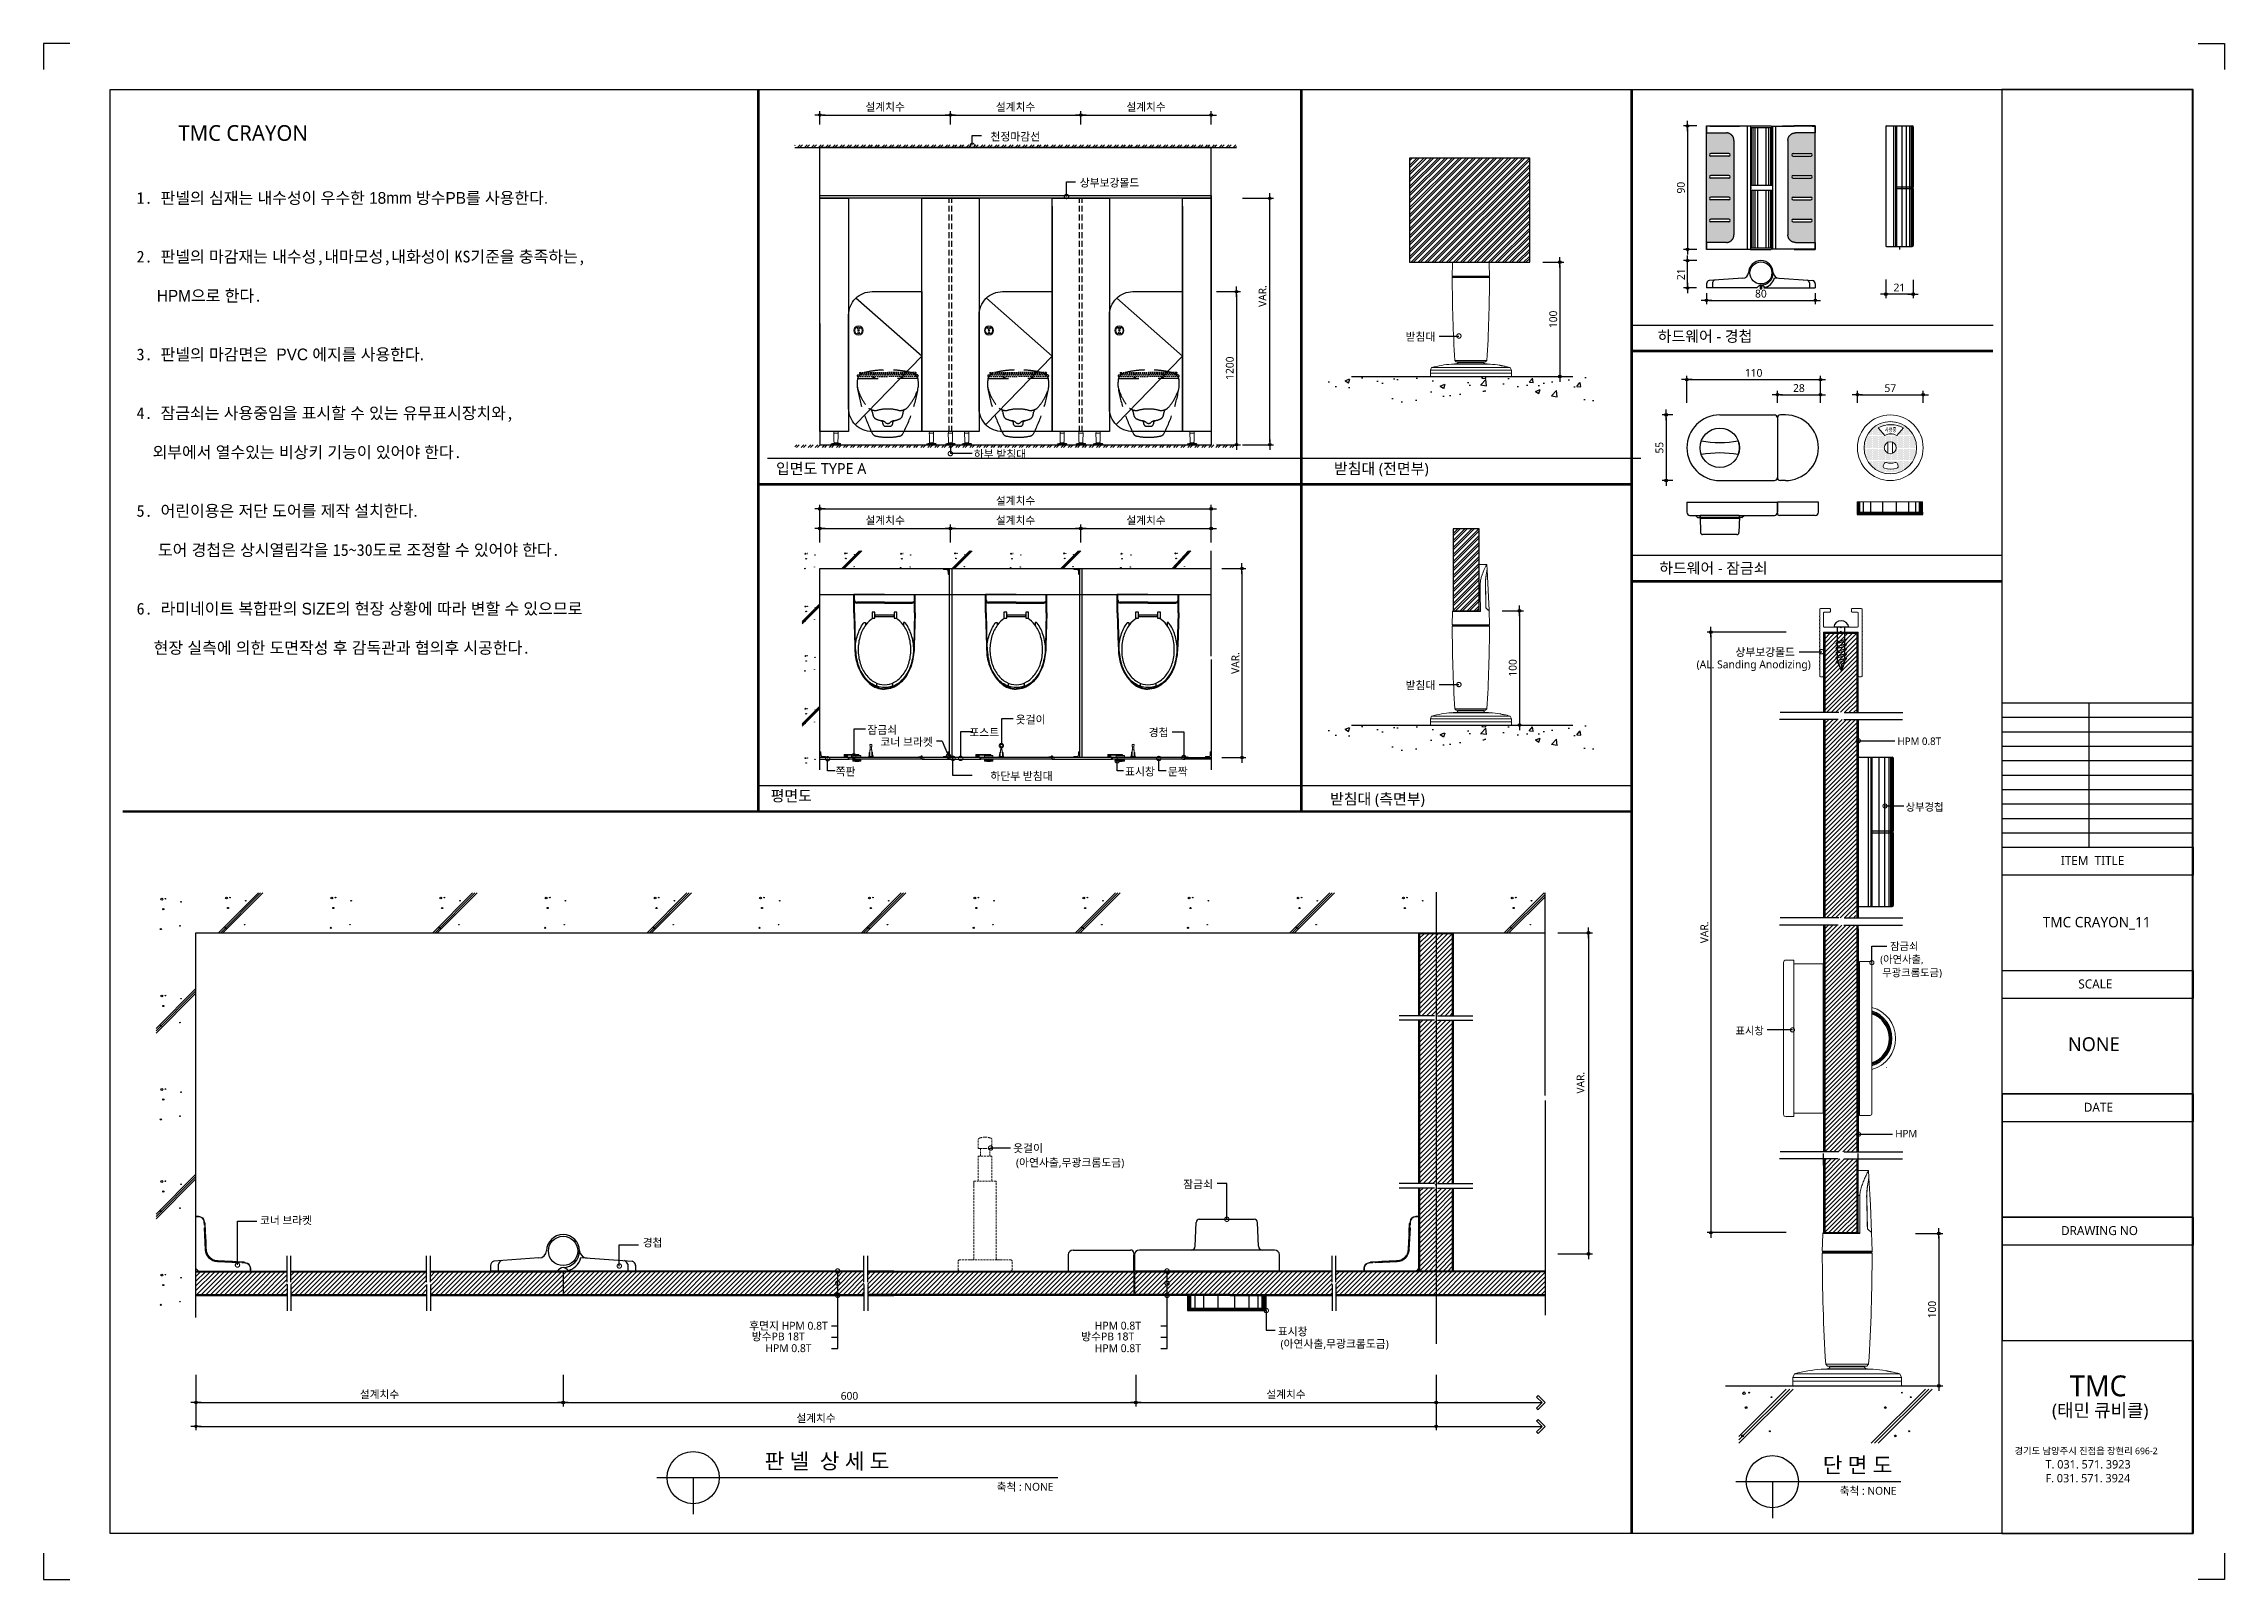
# Model space of a CAD drawing. Extents: x -256 to 8104, y -176 to 5714.
import ezdxf
from ezdxf.enums import TextEntityAlignment as Align

# ---------------------------------------------------------------- set-up
doc = ezdxf.new("R2010")
doc.units = 0
doc.header["$LTSCALE"] = 30
for name, pattern in [('CEN', [62, 60, -1, 0, -1]), ('HIDDEN', [0.375, 0.25, -0.125]), ('HIDDEN2', [4.7625, 3.175, -1.5875])]:
    doc.linetypes.add(name, pattern=pattern)
doc.layers.get('0').update_dxf_attribs({"linetype": 'CONTINUOUS'})
doc.layers.get('DEFPOINTS').update_dxf_attribs({"linetype": 'CONTINUOUS'})
for name, color, linetype in [('02---제품선', 4, 'CONTINUOUS'), ('0_toilet', 6, 'CONTINUOUS'), ('C', 2, 'CONTINUOUS'), ('curior-0Line', 252, 'CONTINUOUS'), ('DIM', 7, 'CONTINUOUS'), ('FIN', 5, 'CONTINUOUS'), ('HAT', 8, 'CONTINUOUS'), ('HID', 9, 'HIDDEN'), ('jac text', 7, 'CONTINUOUS'), ('TIT', 3, 'CONTINUOUS'), ('경첩', 4, 'CONTINUOUS'), ('기타', 1, 'CONTINUOUS'), ('문자', 3, 'CONTINUOUS'), ('부자재', 4, 'CONTINUOUS'), ('상부보강몰드', 4, 'HIDDEN2'), ('옷걸이', 4, 'CONTINUOUS'), ('잠금쇠(회전형)', 4, 'CONTINUOUS'), ('중심선', 1, 'CEN'), ('치수', 1, 'CONTINUOUS'), ('판넬', 2, 'CONTINUOUS'), ('해치', 8, 'CONTINUOUS')]:
    doc.layers.add(name, color=color, linetype=linetype)
doc.styles.add('HDW', font='gulim.ttc')
doc.styles.add('돋움', font='malgun.ttf')
doc.dimstyles.new('10', dxfattribs={"dimscale": 10, "dimtxt": 3, "dimasz": 1, "dimexe": 1.5, "dimexo": 2, "dimgap": 1, "dimtad": 1, "dimdec": 0, "dimlunit": 6, "dimtxsty": '돋움', "dimblk": 'DIMDOT', "dimcen": -1, "dimdle": 1.5, "dimclrt": 3, "dimazin": 3, "dimtfac": 1, "dimtdec": 0, "dimtix": 1, "dimtmove": 2, "dimatfit": 3, "dimldrblk": 'DIMDOT', "dimarcsym": 0})
pattern_1 = [(45, (100838.018, 274.373), (-8.55643, 8.55643), [])]
pattern_2 = [(45, (100030.479, 162.794), (-8.980256, 8.980256), [])]

# ---------------------------------------------------------------- blocks, each defined once
blk = doc.blocks.new('DIMDOT')
at = {"linetype": 'Continuous'}
blk.add_line((-2, 0), (2, 0), dxfattribs=at)
for radius in [0.5, 0.25]:
    blk.add_circle((0, 0), radius, dxfattribs=at)
blk = doc.blocks.new('*D287')
at = {"layer": 'DEFPOINTS', "color": 0}
for p in [(111075.8, 5694), (111575.8, 5750.3), (111575.8, 5694)]:
    blk.add_point(p, dxfattribs=at)
at = {"layer": 'DIM', "color": 0, "lineweight": -2, "ltscale": 10}
for p, q in [((111075.8, 5714), (111075.8, 5765.3)), ((111085.8, 5750.3), (111565.8, 5750.3)), ((111575.8, 5714), (111575.8, 5765.3))]:
    blk.add_line(p, q, dxfattribs=at)
at = {"layer": 'DIM', "color": 0, "lineweight": -2, "xscale": 10, "yscale": 10, "zscale": 10, "rotation": 180}
blk.add_blockref('DIMDOT', (111075.8, 5750.3), dxfattribs=at)
at = {"layer": 'DIM', "color": 0, "lineweight": -2, "xscale": 10, "yscale": 10, "zscale": 10}
blk.add_blockref('DIMDOT', (111575.8, 5750.3), dxfattribs=at)
at = {"layer": 'DIM', "color": 3, "insert": (111325.8, 5779.9), "char_height": 30, "attachment_point": 5, "style": '돋움'}
blk.add_mtext('설계치수', dxfattribs=at)
blk = doc.blocks.new('*D288')
at = {"layer": 'DEFPOINTS', "color": 0}
for p in [(111575.8, 5694), (112075.8, 5750.3), (112075.8, 5694)]:
    blk.add_point(p, dxfattribs=at)
at = {"layer": 'DIM', "color": 0, "lineweight": -2, "ltscale": 10}
for p, q in [((111575.8, 5714), (111575.8, 5765.3)), ((111585.8, 5750.3), (112065.8, 5750.3)), ((112075.8, 5714), (112075.8, 5765.3))]:
    blk.add_line(p, q, dxfattribs=at)
at = {"layer": 'DIM', "color": 0, "lineweight": -2, "xscale": 10, "yscale": 10, "zscale": 10, "rotation": 180}
blk.add_blockref('DIMDOT', (111575.8, 5750.3), dxfattribs=at)
at = {"layer": 'DIM', "color": 0, "lineweight": -2, "xscale": 10, "yscale": 10, "zscale": 10}
blk.add_blockref('DIMDOT', (112075.8, 5750.3), dxfattribs=at)
at = {"layer": 'DIM', "color": 3, "insert": (111825.8, 5779.9), "char_height": 30, "attachment_point": 5, "style": '돋움'}
blk.add_mtext('설계치수', dxfattribs=at)
blk = doc.blocks.new('*D289')
at = {"layer": 'DEFPOINTS', "color": 0}
for p in [(112075.8, 5694), (112575.8, 5750.3), (112575.8, 5694)]:
    blk.add_point(p, dxfattribs=at)
at = {"layer": 'DIM', "color": 0, "lineweight": -2, "ltscale": 10}
for p, q in [((112075.8, 5714), (112075.8, 5765.3)), ((112085.8, 5750.3), (112565.8, 5750.3)), ((112575.8, 5714), (112575.8, 5765.3))]:
    blk.add_line(p, q, dxfattribs=at)
at = {"layer": 'DIM', "color": 0, "lineweight": -2, "xscale": 10, "yscale": 10, "zscale": 10, "rotation": 180}
blk.add_blockref('DIMDOT', (112075.8, 5750.3), dxfattribs=at)
at = {"layer": 'DIM', "color": 0, "lineweight": -2, "xscale": 10, "yscale": 10, "zscale": 10}
blk.add_blockref('DIMDOT', (112575.8, 5750.3), dxfattribs=at)
at = {"layer": 'DIM', "color": 3, "insert": (112325.8, 5779.9), "char_height": 30, "attachment_point": 5, "style": '돋움'}
blk.add_mtext('설계치수', dxfattribs=at)
blk = doc.blocks.new('*D290')
at = {"layer": 'DEFPOINTS', "color": 0}
for p in [(112575.8, 5073.1), (112575.8, 4486.1), (112672.7, 4486.1)]:
    blk.add_point(p, dxfattribs=at)
at = {"layer": 'DIM', "color": 0, "lineweight": -2, "ltscale": 10}
for p, q in [((112595.8, 5073.1), (112687.7, 5073.1)), ((112672.7, 5063.1), (112672.7, 4496.1)), ((112595.8, 4486.1), (112687.7, 4486.1))]:
    blk.add_line(p, q, dxfattribs=at)
at = {"layer": 'DIM', "color": 0, "lineweight": -2, "xscale": 10, "yscale": 10, "zscale": 10}
for p, rotation in [((112672.7, 5073.1), 90), ((112672.7, 4486.1), 270)]:
    blk.add_blockref('DIMDOT', p, dxfattribs=dict(at, rotation=rotation))
at = {"layer": 'DIM', "color": 3, "insert": (112647.1, 4779.6), "char_height": 30, "attachment_point": 5, "rotation": 90, "style": '돋움'}
blk.add_mtext('1200', dxfattribs=at)
blk = doc.blocks.new('*D291')
at = {"layer": 'DEFPOINTS', "color": 0}
for p in [(112596.8, 4011.2), (112596.8, 3286.2), (112693.7, 3286.2)]:
    blk.add_point(p, dxfattribs=at)
at = {"layer": 'DIM', "color": 0, "lineweight": -2, "ltscale": 10}
for p, q in [((112616.8, 4011.2), (112708.7, 4011.2)), ((112693.7, 4001.2), (112693.7, 3296.2)), ((112616.8, 3286.2), (112708.7, 3286.2))]:
    blk.add_line(p, q, dxfattribs=at)
at = {"layer": 'DIM', "color": 0, "lineweight": -2, "xscale": 10, "yscale": 10, "zscale": 10}
for p, rotation in [((112693.7, 4011.2), 90), ((112693.7, 3286.2), 270)]:
    blk.add_blockref('DIMDOT', p, dxfattribs=dict(at, rotation=rotation))
at = {"layer": 'DIM', "color": 3, "insert": (112668.5, 3648.7), "char_height": 30, "attachment_point": 5, "rotation": 90, "style": '돋움'}
blk.add_mtext('VAR.', dxfattribs=at)
blk = doc.blocks.new('_DOTSMALL')
at = {"color": 0, "linetype": 'ByBlock', "const_width": 0.5}
blk.add_lwpolyline([(-0.0625, 0, 1), (0.0625, 0, 1)], format="xyb", close=True, dxfattribs=at)
blk = doc.blocks.new('A$C63EC304E')
at = {"layer": '치수', "color": 1, "xscale": 2.5, "yscale": 2.5, "zscale": 2.5, "rotation": 234.3098741996962}
blk.add_blockref('_DOTSMALL', (0.31, 0.31), dxfattribs=at)
blk = doc.blocks.new('A$C2BC9653E')
at = {"layer": '치수', "xscale": 0.3333333333333333, "yscale": 0.3333333333333333, "zscale": 0.3333333333333333}
blk.add_blockref('A$C63EC304E', (0, 0), dxfattribs=at)
blk = doc.blocks.new('A$C7FC71301')
at = {"layer": '치수', "rotation": 180}
blk.add_blockref('A$C2BC9653E', (0.21, 0.21), dxfattribs=at)
blk = doc.blocks.new('A$C4A20372B')
at = {"layer": '치수'}
blk.add_blockref('A$C7FC71301', (0, 0), dxfattribs=at)
blk = doc.blocks.new('A$C566469F5')
at = {"layer": '치수'}
blk.add_blockref('A$C4A20372B', (0, 0), dxfattribs=at)
blk = doc.blocks.new('A$C7E317CD4')
at = {"layer": '해치', "xscale": 2, "yscale": 2, "zscale": 2}
blk.add_blockref('A$C566469F5', (0, 0), dxfattribs=at)
blk = doc.blocks.new('A$C601D7F27')
at = {"layer": '치수'}
blk.add_blockref('A$C7E317CD4', (0, 0), dxfattribs=at)
blk = doc.blocks.new('A$C38802C08')
at = {"layer": '치수'}
blk.add_blockref('A$C601D7F27', (0, 0), dxfattribs=at)
blk = doc.blocks.new('*D292')
at = {"layer": 'DEFPOINTS', "color": 0}
for p in [(112575.8, 4164.8), (112075.8, 4091.6), (112575.8, 4091.6)]:
    blk.add_point(p, dxfattribs=at)
at = {"layer": 'DIM', "color": 0, "lineweight": -2, "ltscale": 10}
for p, q in [((112075.8, 4111.6), (112075.8, 4179.8)), ((112085.8, 4164.8), (112565.8, 4164.8)), ((112575.8, 4111.6), (112575.8, 4179.8))]:
    blk.add_line(p, q, dxfattribs=at)
at = {"layer": 'DIM', "color": 0, "lineweight": -2, "xscale": 10, "yscale": 10, "zscale": 10, "rotation": 180}
blk.add_blockref('DIMDOT', (112075.8, 4164.8), dxfattribs=at)
at = {"layer": 'DIM', "color": 0, "lineweight": -2, "xscale": 10, "yscale": 10, "zscale": 10}
blk.add_blockref('DIMDOT', (112575.8, 4164.8), dxfattribs=at)
at = {"layer": 'DIM', "color": 3, "insert": (112325.8, 4194.4), "char_height": 30, "attachment_point": 5, "style": '돋움'}
blk.add_mtext('설계치수', dxfattribs=at)
blk = doc.blocks.new('*D293')
at = {"layer": 'DEFPOINTS', "color": 0}
for p in [(112575.8, 4240.1), (111075.8, 4091.6), (112575.8, 4091.6)]:
    blk.add_point(p, dxfattribs=at)
at = {"layer": 'DIM', "color": 0, "lineweight": -2, "ltscale": 10}
for p, q in [((111075.8, 4111.6), (111075.8, 4255.1)), ((111085.8, 4240.1), (112565.8, 4240.1)), ((112575.8, 4111.6), (112575.8, 4255.1))]:
    blk.add_line(p, q, dxfattribs=at)
at = {"layer": 'DIM', "color": 0, "lineweight": -2, "xscale": 10, "yscale": 10, "zscale": 10, "rotation": 180}
blk.add_blockref('DIMDOT', (111075.8, 4240.1), dxfattribs=at)
at = {"layer": 'DIM', "color": 0, "lineweight": -2, "xscale": 10, "yscale": 10, "zscale": 10}
blk.add_blockref('DIMDOT', (112575.8, 4240.1), dxfattribs=at)
at = {"layer": 'DIM', "color": 3, "insert": (111825.8, 4269.8), "char_height": 30, "attachment_point": 5, "style": '돋움'}
blk.add_mtext('설계치수', dxfattribs=at)
blk = doc.blocks.new('*D294')
at = {"layer": 'DEFPOINTS', "color": 0}
for p in [(112075.8, 4164.8), (111575.8, 4091.6), (112075.8, 4091.6)]:
    blk.add_point(p, dxfattribs=at)
at = {"layer": 'DIM', "color": 0, "lineweight": -2, "ltscale": 10}
for p, q in [((111575.8, 4111.6), (111575.8, 4179.8)), ((111585.8, 4164.8), (112065.8, 4164.8)), ((112075.8, 4111.6), (112075.8, 4179.8))]:
    blk.add_line(p, q, dxfattribs=at)
at = {"layer": 'DIM', "color": 0, "lineweight": -2, "xscale": 10, "yscale": 10, "zscale": 10, "rotation": 180}
blk.add_blockref('DIMDOT', (111575.8, 4164.8), dxfattribs=at)
at = {"layer": 'DIM', "color": 0, "lineweight": -2, "xscale": 10, "yscale": 10, "zscale": 10}
blk.add_blockref('DIMDOT', (112075.8, 4164.8), dxfattribs=at)
at = {"layer": 'DIM', "color": 3, "insert": (111825.8, 4194.4), "char_height": 30, "attachment_point": 5, "style": '돋움'}
blk.add_mtext('설계치수', dxfattribs=at)
blk = doc.blocks.new('*D295')
at = {"layer": 'DEFPOINTS', "color": 0}
for p in [(111575.8, 4164.8), (111075.8, 4091.6), (111575.8, 4091.6)]:
    blk.add_point(p, dxfattribs=at)
at = {"layer": 'DIM', "color": 0, "lineweight": -2, "ltscale": 10}
for p, q in [((111075.8, 4111.6), (111075.8, 4179.8)), ((111085.8, 4164.8), (111565.8, 4164.8)), ((111575.8, 4111.6), (111575.8, 4179.8))]:
    blk.add_line(p, q, dxfattribs=at)
at = {"layer": 'DIM', "color": 0, "lineweight": -2, "xscale": 10, "yscale": 10, "zscale": 10, "rotation": 180}
blk.add_blockref('DIMDOT', (111075.8, 4164.8), dxfattribs=at)
at = {"layer": 'DIM', "color": 0, "lineweight": -2, "xscale": 10, "yscale": 10, "zscale": 10}
blk.add_blockref('DIMDOT', (111575.8, 4164.8), dxfattribs=at)
at = {"layer": 'DIM', "color": 3, "insert": (111325.8, 4194.4), "char_height": 30, "attachment_point": 5, "style": '돋움'}
blk.add_mtext('설계치수', dxfattribs=at)
blk = doc.blocks.new('*D296')
at = {"layer": 'DEFPOINTS', "color": 0}
for p in [(114911.2, 4735.7), (114399.2, 4627), (114911.2, 4627)]:
    blk.add_point(p, dxfattribs=at)
at = {"layer": 'DIM', "color": 0, "lineweight": -2, "ltscale": 10}
for p, q in [((114399.2, 4647), (114399.2, 4750.7)), ((114409.2, 4735.7), (114901.2, 4735.7)), ((114911.2, 4647), (114911.2, 4750.7))]:
    blk.add_line(p, q, dxfattribs=at)
at = {"layer": 'DIM', "color": 0, "lineweight": -2, "xscale": 10, "yscale": 10, "zscale": 10, "rotation": 180}
blk.add_blockref('DIMDOT', (114399.2, 4735.7), dxfattribs=at)
at = {"layer": 'DIM', "color": 0, "lineweight": -2, "xscale": 10, "yscale": 10, "zscale": 10}
blk.add_blockref('DIMDOT', (114911.2, 4735.7), dxfattribs=at)
at = {"layer": 'DIM', "color": 3, "insert": (114655.2, 4761.3), "char_height": 30, "attachment_point": 5, "style": '돋움'}
blk.add_mtext('110', dxfattribs=at)
blk = doc.blocks.new('*D297')
at = {"layer": 'DEFPOINTS', "color": 0}
for p in [(114746.2, 4627), (114911.2, 4677.7), (114911.2, 4627)]:
    blk.add_point(p, dxfattribs=at)
at = {"layer": 'DIM', "color": 0, "lineweight": -2, "ltscale": 10}
for p, q in [((114746.2, 4647), (114746.2, 4692.7)), ((114911.2, 4647), (114911.2, 4692.7)), ((114756.2, 4677.7), (114901.2, 4677.7))]:
    blk.add_line(p, q, dxfattribs=at)
at = {"layer": 'DIM', "color": 0, "lineweight": -2, "xscale": 10, "yscale": 10, "zscale": 10, "rotation": 180}
blk.add_blockref('DIMDOT', (114746.2, 4677.7), dxfattribs=at)
at = {"layer": 'DIM', "color": 0, "lineweight": -2, "xscale": 10, "yscale": 10, "zscale": 10}
blk.add_blockref('DIMDOT', (114911.2, 4677.7), dxfattribs=at)
at = {"layer": 'DIM', "color": 3, "insert": (114828.7, 4703.2), "char_height": 30, "attachment_point": 5, "style": '돋움'}
blk.add_mtext('28', dxfattribs=at)
blk = doc.blocks.new('*D298')
at = {"layer": 'DEFPOINTS', "color": 0}
for p in [(115053, 4627), (115305, 4677.7), (115305, 4627)]:
    blk.add_point(p, dxfattribs=at)
at = {"layer": 'DIM', "color": 0, "lineweight": -2, "ltscale": 10}
for p, q in [((115053, 4647), (115053, 4692.7)), ((115305, 4647), (115305, 4692.7)), ((115063, 4677.7), (115295, 4677.7))]:
    blk.add_line(p, q, dxfattribs=at)
at = {"layer": 'DIM', "color": 0, "lineweight": -2, "xscale": 10, "yscale": 10, "zscale": 10, "rotation": 180}
blk.add_blockref('DIMDOT', (115053, 4677.7), dxfattribs=at)
at = {"layer": 'DIM', "color": 0, "lineweight": -2, "xscale": 10, "yscale": 10, "zscale": 10}
blk.add_blockref('DIMDOT', (115305, 4677.7), dxfattribs=at)
at = {"layer": 'DIM', "color": 3, "insert": (115179, 4703), "char_height": 30, "attachment_point": 5, "style": '돋움'}
blk.add_mtext('57', dxfattribs=at)
blk = doc.blocks.new('*D299')
at = {"layer": 'DEFPOINTS', "color": 0}
for p in [(114456.9, 5708.4), (114401.9, 5235.3), (114456.9, 5235.3)]:
    blk.add_point(p, dxfattribs=at)
at = {"layer": 'DIM', "color": 0, "lineweight": -2, "ltscale": 10}
for p, q in [((114436.9, 5708.4), (114386.9, 5708.4)), ((114401.9, 5698.4), (114401.9, 5245.3)), ((114436.9, 5235.3), (114386.9, 5235.3))]:
    blk.add_line(p, q, dxfattribs=at)
at = {"layer": 'DIM', "color": 0, "lineweight": -2, "xscale": 10, "yscale": 10, "zscale": 10}
for p, rotation in [((114401.9, 5708.4), 90), ((114401.9, 5235.3), 270)]:
    blk.add_blockref('DIMDOT', p, dxfattribs=dict(at, rotation=rotation))
at = {"layer": 'DIM', "color": 3, "insert": (114376.4, 5471.8), "char_height": 30, "attachment_point": 5, "rotation": 90, "style": '돋움'}
blk.add_mtext('90', dxfattribs=at)
blk = doc.blocks.new('*D300')
at = {"layer": 'DEFPOINTS', "color": 0}
for p in [(114474.5, 5087.1), (114891.6, 5087.1), (114891.6, 5039.7)]:
    blk.add_point(p, dxfattribs=at)
at = {"layer": 'DIM', "color": 0, "lineweight": -2, "ltscale": 10}
for p, q in [((114474.5, 5067.1), (114474.5, 5024.7)), ((114484.5, 5039.7), (114881.6, 5039.7)), ((114891.6, 5067.1), (114891.6, 5024.7))]:
    blk.add_line(p, q, dxfattribs=at)
at = {"layer": 'DIM', "color": 0, "lineweight": -2, "xscale": 10, "yscale": 10, "zscale": 10, "rotation": 180}
blk.add_blockref('DIMDOT', (114474.5, 5039.7), dxfattribs=at)
at = {"layer": 'DIM', "color": 0, "lineweight": -2, "xscale": 10, "yscale": 10, "zscale": 10}
blk.add_blockref('DIMDOT', (114891.6, 5039.7), dxfattribs=at)
at = {"layer": 'DIM', "color": 3, "insert": (114683, 5065.2), "char_height": 30, "attachment_point": 5, "style": '돋움'}
blk.add_mtext('80', dxfattribs=at)
blk = doc.blocks.new('*D301')
at = {"layer": 'DEFPOINTS', "color": 0}
for p in [(114401.9, 5192.1), (114456.9, 5192.1), (114456.2, 5087.1)]:
    blk.add_point(p, dxfattribs=at)
at = {"layer": 'DIM', "color": 0, "lineweight": -2, "ltscale": 10}
for p, q in [((114436.9, 5192.1), (114386.9, 5192.1)), ((114401.9, 5097.1), (114401.9, 5182.1)), ((114436.2, 5087.1), (114386.9, 5087.1))]:
    blk.add_line(p, q, dxfattribs=at)
at = {"layer": 'DIM', "color": 0, "lineweight": -2, "xscale": 10, "yscale": 10, "zscale": 10}
for p, rotation in [((114401.9, 5192.1), 90), ((114401.9, 5087.1), 270)]:
    blk.add_blockref('DIMDOT', p, dxfattribs=dict(at, rotation=rotation))
at = {"layer": 'DIM', "color": 3, "insert": (114376.5, 5139.6), "char_height": 30, "attachment_point": 5, "rotation": 90, "style": '돋움'}
blk.add_mtext('21', dxfattribs=at)
blk = doc.blocks.new('*D302')
at = {"layer": 'DEFPOINTS', "color": 0}
for p in [(115161.4, 5139.2), (115266.4, 5138.5), (115161.4, 5063.6)]:
    blk.add_point(p, dxfattribs=at)
at = {"layer": 'DIM', "color": 0, "lineweight": -2, "ltscale": 10}
for p, q in [((115161.4, 5119.2), (115161.4, 5048.6)), ((115266.4, 5118.5), (115266.4, 5048.6)), ((115256.4, 5063.6), (115171.4, 5063.6))]:
    blk.add_line(p, q, dxfattribs=at)
at = {"layer": 'DIM', "color": 0, "lineweight": -2, "xscale": 10, "yscale": 10, "zscale": 10, "rotation": 180}
blk.add_blockref('DIMDOT', (115161.4, 5063.6), dxfattribs=at)
at = {"layer": 'DIM', "color": 0, "lineweight": -2, "xscale": 10, "yscale": 10, "zscale": 10}
blk.add_blockref('DIMDOT', (115266.4, 5063.6), dxfattribs=at)
at = {"layer": 'DIM', "color": 3, "insert": (115213.9, 5088.9), "char_height": 30, "attachment_point": 5, "style": '돋움'}
blk.add_mtext('21', dxfattribs=at)
blk = doc.blocks.new('A$C10E41893')
at = {"layer": '부자재'}
for p, q in [((6, 0), (6, 196)), ((123, 196), (6, 196)), ((123, 192), (6, 192)), ((55, 0), (55, 177)), ((61, 0), (61, 177)), ((6, 0), (6, -196)), ((55, 0), (55, -177)), ((61, 0), (61, -177)), ((123, -192), (6, -192)), ((123, -196), (6, -196))]:
    blk.add_line(p, q, dxfattribs=at)
for points in [[(123, 196, -0.012538), (123, 196), (335, 190, -0.055395), (445, 175, -0.154276), (577, 93, -0.179504), (612, 0, -0.179504)], [(123, 192, -0.012538), (123, 192), (335, 187, -0.055395), (444, 172, -0.154276), (574, 91, -0.179504), (608, 0, -0.179504)], [(157, -72, 0.089162), (200, -119, 0.085733), (270, -155, 0.075373), (359, -168, 0.075373), (447, -155, 0.085733), (517, -119, 0.106084), (567, -62, 0.126931), (583, 0, 0.126931), (567, 62, 0.106084), (517, 119, 0.085733), (447, 155, 0.075373), (359, 168, 0.075373), (270, 155, 0.085733), (200, 119, 0.089162), (157, 72)], [(572, 51), (589, 51), (589, 60, 0.021185), (583, 71, 0.106084), (528, 134, 0.085733), (453, 172, 0.075373), (359, 187, 0.075373), (265, 172, 0.085733), (189, 134, 0.007337), (184, 130), (184, 122), (205, 122)], [(123, -196, 0.012538), (123, -196), (335, -190, 0.055395), (445, -175, 0.154276), (577, -93, 0.179504), (612, 0, 0.179504)], [(123, -192, 0.012538), (123, -192), (335, -187, 0.055395), (444, -172, 0.154276), (574, -91, 0.179504), (608, 0, 0.179504)], [(589, -51, 0.090214), (598, 0, 0.090214), (589, 51, 0.106084)], [(572, -51), (589, -51), (589, -60, -0.021185), (583, -71, -0.106084), (528, -134, -0.085733), (453, -172, -0.075373), (359, -187, -0.075373), (265, -172, -0.085733), (189, -134, -0.007337), (184, -130), (184, -122), (205, -122)]]:
    blk.add_lwpolyline(points, format="xyb", dxfattribs=at)
blk.add_lwpolyline([(138, -61), (119, -61), (119, -79), (157, -79), (157, -61), (138, -61), (147, -61), (147, 61), (138, 61), (157, 61), (157, 79), (119, 79), (119, 61), (138, 61), (138, -61), (119, -61)], dxfattribs=at)
for centre, start, end in [((40, 177), 0, 90), ((46, 177), 0, 90), ((40, -177), 270, 0), ((46, -177), 270, 0)]:
    blk.add_arc(centre, 15, start, end, dxfattribs=at)
blk = doc.blocks.new('A$C460A2A32')
at = {"color": 0}
for p, q in [((3, 20), (0, 16)), ((3, 20), (9, 20)), ((4, 10), (162, 10)), ((9, 20), (162, 20)), ((13, 32), (11, 30)), ((13, 32), (162, 32)), ((13, 27), (162, 27)), ((312, 32), (162, 32)), ((312, 27), (162, 27)), ((316, 20), (162, 20)), ((321, 10), (162, 10)), ((312, 32), (313, 30)), ((322, 20), (316, 20)), ((322, 20), (324, 16))]:
    blk.add_line(p, q, dxfattribs=at)
for centre, radius, start, end in [((4, 14), 4, 150.0107, 270), ((13, 29), 2, 135, 270), ((109, 28), 26, 182.6717, 198.4118), ((109, 10), 26, 180, 202.6199), ((107, 28), 23, 183.0205, 200.9186), ((107, 10), 23, 180, 205.7715), ((69, 10), 23, 334.2285, 0), ((69, 28), 23, 339.0814, 356.9795), ((67, 10), 26, 337.3801, 0), ((67, 28), 26, 341.5882, 357.3283), ((257, 10), 26, 180, 202.6199), ((257, 28), 26, 182.6717, 198.4118), ((256, 28), 23, 183.0205, 200.9186), ((256, 10), 23, 180, 205.7715), ((217, 10), 23, 334.2285, 0), ((217, 28), 23, 339.0814, 356.9795), ((216, 28), 26, 341.5882, 357.3283), ((216, 10), 26, 337.3801, 0), ((312, 29), 2, 270, 45), ((321, 14), 4, 270, 29.9893)]:
    blk.add_arc(centre, radius, start, end, dxfattribs=at)
blk = doc.blocks.new('*D303')
at = {"layer": 'DEFPOINTS', "color": 0}
for p in [(114364.9, 4600.5), (114319.3, 4348.5), (114364.9, 4348.5)]:
    blk.add_point(p, dxfattribs=at)
at = {"layer": 'DIM', "color": 0, "lineweight": -2, "ltscale": 10}
for p, q in [((114344.9, 4600.5), (114304.3, 4600.5)), ((114319.3, 4590.5), (114319.3, 4358.5)), ((114344.9, 4348.5), (114304.3, 4348.5))]:
    blk.add_line(p, q, dxfattribs=at)
at = {"layer": 'DIM', "color": 0, "lineweight": -2, "xscale": 10, "yscale": 10, "zscale": 10}
for p, rotation in [((114319.3, 4600.5), 90), ((114319.3, 4348.5), 270)]:
    blk.add_blockref('DIMDOT', p, dxfattribs=dict(at, rotation=rotation))
at = {"layer": 'DIM', "color": 3, "insert": (114294, 4474.5), "char_height": 30, "attachment_point": 5, "rotation": 90, "style": '돋움'}
blk.add_mtext('55', dxfattribs=at)
blk = doc.blocks.new('*D304')
at = {"layer": 'DEFPOINTS', "color": 0}
for p in [(114800.2, 3767.4), (114491.5, 1464.2), (114800.2, 1464.2)]:
    blk.add_point(p, dxfattribs=at)
at = {"layer": 'DIM', "color": 0, "lineweight": -2, "ltscale": 10}
for p, q in [((114780.2, 3767.4), (114476.5, 3767.4)), ((114491.5, 3757.4), (114491.5, 1474.2)), ((114780.2, 1464.2), (114476.5, 1464.2))]:
    blk.add_line(p, q, dxfattribs=at)
at = {"layer": 'DIM', "color": 0, "lineweight": -2, "xscale": 10, "yscale": 10, "zscale": 10}
for p, rotation in [((114491.5, 3767.4), 90), ((114491.5, 1464.2), 270)]:
    blk.add_blockref('DIMDOT', p, dxfattribs=dict(at, rotation=rotation))
at = {"layer": 'DIM', "color": 3, "insert": (114466.2, 2615.8), "char_height": 30, "attachment_point": 5, "rotation": 90, "style": '돋움'}
blk.add_mtext('VAR.', dxfattribs=at)
blk = doc.blocks.new('A$C13EB2441')
for p, q in [((0.84, 7.37), (0.84, 14.11)), ((0.84, 6.74), (0.84, 0))]:
    blk.add_line(p, q)
blk = doc.blocks.new('*D305')
at = {"layer": 'DEFPOINTS', "color": 0}
for p in [(115255.9, 1461.2), (115265.1, 876.9), (115364.9, 876.9)]:
    blk.add_point(p, dxfattribs=at)
at = {"layer": 'DIM', "color": 0, "lineweight": -2, "ltscale": 10}
for p, q in [((115275.9, 1461.2), (115379.9, 1461.2)), ((115364.9, 1451.2), (115364.9, 886.9)), ((115285.1, 876.9), (115379.9, 876.9))]:
    blk.add_line(p, q, dxfattribs=at)
at = {"layer": 'DIM', "color": 0, "lineweight": -2, "xscale": 10, "yscale": 10, "zscale": 10}
for p, rotation in [((115364.9, 1461.2), 90), ((115364.9, 876.9), 270)]:
    blk.add_blockref('DIMDOT', p, dxfattribs=dict(at, rotation=rotation))
at = {"layer": 'DIM', "color": 3, "insert": (115339.3, 1169.1), "char_height": 30, "attachment_point": 5, "rotation": 90, "style": '돋움'}
blk.add_mtext('100', dxfattribs=at)
blk = doc.blocks.new('*D306')
at = {"layer": 'DEFPOINTS', "color": 0}
for p in [(113671.3, 3849.1), (113614.6, 3410.9), (113757.5, 3410.9)]:
    blk.add_point(p, dxfattribs=at)
at = {"layer": 'DIM', "color": 0, "lineweight": -2, "ltscale": 10}
for p, q in [((113691.3, 3849.1), (113772.5, 3849.1)), ((113757.5, 3839.1), (113757.5, 3420.9)), ((113634.6, 3410.9), (113772.5, 3410.9))]:
    blk.add_line(p, q, dxfattribs=at)
at = {"layer": 'DIM', "color": 0, "lineweight": -2, "xscale": 10, "yscale": 10, "zscale": 10}
for p, rotation in [((113757.5, 3849.1), 90), ((113757.5, 3410.9), 270)]:
    blk.add_blockref('DIMDOT', p, dxfattribs=dict(at, rotation=rotation))
at = {"layer": 'DIM', "color": 3, "insert": (113731.9, 3630), "char_height": 30, "attachment_point": 5, "rotation": 90, "style": '돋움'}
blk.add_mtext('100', dxfattribs=at)
blk = doc.blocks.new('*D307')
at = {"layer": 'DEFPOINTS', "color": 0}
for p in [(112675.2, 5431.1), (112800.1, 5431.1), (112675.2, 4486.1)]:
    blk.add_point(p, dxfattribs=at)
at = {"layer": 'DIM', "color": 0, "lineweight": -2, "ltscale": 10}
for p, q in [((112695.2, 5431.1), (112815.1, 5431.1)), ((112800.1, 4496.1), (112800.1, 5421.1)), ((112695.2, 4486.1), (112815.1, 4486.1))]:
    blk.add_line(p, q, dxfattribs=at)
at = {"layer": 'DIM', "color": 0, "lineweight": -2, "xscale": 10, "yscale": 10, "zscale": 10}
for p, rotation in [((112800.1, 5431.1), 90), ((112800.1, 4486.1), 270)]:
    blk.add_blockref('DIMDOT', p, dxfattribs=dict(at, rotation=rotation))
at = {"layer": 'DIM', "color": 3, "insert": (112772.8, 5056), "char_height": 30, "attachment_point": 5, "rotation": 90, "style": '돋움'}
blk.add_mtext('VAR.', dxfattribs=at)
blk = doc.blocks.new('*D308')
at = {"layer": 'DEFPOINTS', "color": 0}
for p in [(113826.4, 5185.8), (113769.7, 4747.6), (113912.6, 4747.6)]:
    blk.add_point(p, dxfattribs=at)
at = {"layer": 'DIM', "color": 0, "lineweight": -2, "ltscale": 10}
for p, q in [((113846.4, 5185.8), (113927.6, 5185.8)), ((113912.6, 5175.8), (113912.6, 4757.6)), ((113789.7, 4747.6), (113927.6, 4747.6))]:
    blk.add_line(p, q, dxfattribs=at)
at = {"layer": 'DIM', "color": 0, "lineweight": -2, "xscale": 10, "yscale": 10, "zscale": 10}
for p, rotation in [((113912.6, 5185.8), 90), ((113912.6, 4747.6), 270)]:
    blk.add_blockref('DIMDOT', p, dxfattribs=dict(at, rotation=rotation))
at = {"layer": 'DIM', "color": 3, "insert": (113887, 4966.7), "char_height": 30, "attachment_point": 5, "rotation": 90, "style": '돋움'}
blk.add_mtext('100', dxfattribs=at)
blk = doc.blocks.new('*D309')
at = {"layer": 'DEFPOINTS', "color": 0}
for p in [(108683.9, 938.3), (110091, 938.3), (110091, 812.6)]:
    blk.add_point(p, dxfattribs=at)
at = {"layer": 'DIM', "color": 0, "lineweight": -2, "ltscale": 10}
for p, q in [((108683.9, 918.3), (108683.9, 797.6)), ((110091, 918.3), (110091, 797.6)), ((108693.9, 812.6), (110081, 812.6))]:
    blk.add_line(p, q, dxfattribs=at)
at = {"layer": 'DIM', "color": 0, "lineweight": -2, "xscale": 10, "yscale": 10, "zscale": 10, "rotation": 180}
blk.add_blockref('DIMDOT', (108683.9, 812.6), dxfattribs=at)
at = {"layer": 'DIM', "color": 0, "lineweight": -2, "xscale": 10, "yscale": 10, "zscale": 10}
blk.add_blockref('DIMDOT', (110091, 812.6), dxfattribs=at)
at = {"layer": 'DIM', "color": 3, "insert": (109387.4, 842.3), "char_height": 30, "attachment_point": 5, "style": '돋움'}
blk.add_mtext('설계치수', dxfattribs=at)
blk = doc.blocks.new('*D310')
at = {"layer": 'DEFPOINTS', "color": 0}
for p in [(108683.9, 938.3), (113437.8, 938.3), (113437.8, 721.1)]:
    blk.add_point(p, dxfattribs=at)
at = {"layer": 'DIM', "color": 0, "lineweight": -2, "ltscale": 10}
for p, q in [((108683.9, 918.3), (108683.9, 706.1)), ((113437.8, 918.3), (113437.8, 706.1)), ((108693.9, 721.1), (113427.8, 721.1))]:
    blk.add_line(p, q, dxfattribs=at)
at = {"layer": 'DIM', "color": 0, "lineweight": -2, "xscale": 10, "yscale": 10, "zscale": 10, "rotation": 180}
blk.add_blockref('DIMDOT', (108683.9, 721.1), dxfattribs=at)
at = {"layer": 'DIM', "color": 0, "lineweight": -2, "xscale": 10, "yscale": 10, "zscale": 10}
blk.add_blockref('DIMDOT', (113437.8, 721.1), dxfattribs=at)
at = {"layer": 'DIM', "color": 3, "insert": (111060.8, 750.8), "char_height": 30, "attachment_point": 5, "style": '돋움'}
blk.add_mtext('설계치수', dxfattribs=at)
blk = doc.blocks.new('*D311')
at = {"layer": 'DEFPOINTS', "color": 0}
for p in [(112286.9, 938.3), (113437.8, 938.3), (113437.8, 812.6)]:
    blk.add_point(p, dxfattribs=at)
at = {"layer": 'DIM', "color": 0, "lineweight": -2, "ltscale": 10}
for p, q in [((112286.9, 918.3), (112286.9, 797.6)), ((113437.8, 918.3), (113437.8, 797.6)), ((112296.9, 812.6), (113427.8, 812.6))]:
    blk.add_line(p, q, dxfattribs=at)
at = {"layer": 'DIM', "color": 0, "lineweight": -2, "xscale": 10, "yscale": 10, "zscale": 10, "rotation": 180}
blk.add_blockref('DIMDOT', (112286.9, 812.6), dxfattribs=at)
at = {"layer": 'DIM', "color": 0, "lineweight": -2, "xscale": 10, "yscale": 10, "zscale": 10}
blk.add_blockref('DIMDOT', (113437.8, 812.6), dxfattribs=at)
at = {"layer": 'DIM', "color": 3, "insert": (112862.4, 842.3), "char_height": 30, "attachment_point": 5, "style": '돋움'}
blk.add_mtext('설계치수', dxfattribs=at)
blk = doc.blocks.new('*D312')
at = {"layer": 'DEFPOINTS', "color": 0}
for p in [(110091, 938.3), (112286.9, 938.3), (112286.9, 812.6)]:
    blk.add_point(p, dxfattribs=at)
at = {"layer": 'DIM', "color": 0, "lineweight": -2, "ltscale": 10}
for p, q in [((110091, 918.3), (110091, 797.6)), ((112286.9, 918.3), (112286.9, 797.6)), ((110101, 812.6), (112276.9, 812.6))]:
    blk.add_line(p, q, dxfattribs=at)
at = {"layer": 'DIM', "color": 0, "lineweight": -2, "xscale": 10, "yscale": 10, "zscale": 10, "rotation": 180}
blk.add_blockref('DIMDOT', (110091, 812.6), dxfattribs=at)
at = {"layer": 'DIM', "color": 0, "lineweight": -2, "xscale": 10, "yscale": 10, "zscale": 10}
blk.add_blockref('DIMDOT', (112286.9, 812.6), dxfattribs=at)
at = {"layer": 'DIM', "color": 3, "insert": (111189, 838.1), "char_height": 30, "attachment_point": 5, "style": '돋움'}
blk.add_mtext('600', dxfattribs=at)
blk = doc.blocks.new('A$C06B31977')
for p, q in [((1.26, 11.06), (1.26, 21.17)), ((1.26, 10.11), (1.26, 0))]:
    blk.add_line(p, q)
blk = doc.blocks.new('*D313')
at = {"layer": 'DEFPOINTS', "color": 0}
for p in [(113884.6, 2614), (113884.6, 1382.6), (114022.4, 1382.6)]:
    blk.add_point(p, dxfattribs=at)
at = {"layer": 'DIM', "color": 0, "lineweight": -2, "ltscale": 10}
for p, q in [((113904.6, 2614), (114037.4, 2614)), ((114022.4, 2604), (114022.4, 1392.6)), ((113904.6, 1382.6), (114037.4, 1382.6))]:
    blk.add_line(p, q, dxfattribs=at)
at = {"layer": 'DIM', "color": 0, "lineweight": -2, "xscale": 10, "yscale": 10, "zscale": 10}
for p, rotation in [((114022.4, 2614), 90), ((114022.4, 1382.6), 270)]:
    blk.add_blockref('DIMDOT', p, dxfattribs=dict(at, rotation=rotation))
at = {"layer": 'DIM', "color": 3, "insert": (113991.7, 2039.2), "char_height": 30, "attachment_point": 5, "rotation": 90, "style": '돋움'}
blk.add_mtext('VAR.', dxfattribs=at)
blk = doc.blocks.new('CRAYON_11', base_point=(108355.6, 310.1))
at = {"layer": 'HAT'}
h = blk.add_hatch(dxfattribs=at)
h.set_pattern_fill('ANSI32', color=256, scale=2, style=0)
h.set_pattern_definition([(45, (99739.715, -7.093), (-13.470384, 13.470384), []), (45, (99748.695, -7.093), (-13.470384, 13.470384), [])])
h.paths.add_polyline_path([(110979.1, 5635.9), (112672.7, 5635.9), (112672.7, 5625.9), (110979.1, 5625.9)])
h = blk.add_hatch(dxfattribs=at)
h.set_pattern_fill('ANSI32', color=256, scale=2, style=0)
h.set_pattern_definition([(45, (100034.084, 134.384), (-13.470384, 13.470384), []), (45, (100043.064, 134.384), (-13.470384, 13.470384), [])])
h.paths.add_polyline_path([(113637, 5185.8), (113797, 5185.8), (113797, 5585.1), (113336.2, 5585.1), (113336.2, 5185.8)])
h = blk.add_hatch(dxfattribs=at)
h.set_pattern_fill('ANSI32', color=256, scale=2, style=0)
h.set_pattern_definition([(45, (99739.715, 174.887), (-13.470384, 13.470384), []), (45, (99748.695, 174.887), (-13.470384, 13.470384), [])])
h.paths.add_polyline_path([(110979.1, 4475.6), (112672.7, 4475.6), (112672.7, 4485.6), (110979.1, 4485.6)])
h = blk.add_hatch(dxfattribs=at)
h.set_pattern_fill('ANSI32', color=256, scale=2, style=0)
h.set_pattern_definition([(45, (100056.944, 34.199), (-13.470384, 13.470384), []), (45, (100065.925, 34.199), (-13.470384, 13.470384), [])])
h.paths.add_polyline_path([(113503.4, 3849), (113602.9, 3849), (113602.9, 4163.4), (113503.4, 4163.4)])
at = {"layer": 'HAT', "transparency": 33554687}
h = blk.add_hatch(dxfattribs=at)
h.set_pattern_fill('ANSI31', color=256, scale=3.811219)
h.set_pattern_definition(pattern_1)
h.paths.add_polyline_path([(114981.5, 3459.7), (115002.6, 3459.7), (115051.6, 3459.7), (115051.6, 3762.7), (114927.7, 3762.7), (114927.7, 3459.7)])
at = {"layer": 'HAT'}
h = blk.add_hatch(dxfattribs=at)
h.set_pattern_fill('ANSI31', color=256, scale=3.811219, style=0)
h.set_pattern_definition(pattern_1)
edge = h.paths.add_edge_path()
edge.add_line((115051.6, 3385.6), (114995, 3385.6))
edge.add_arc((114993, 3385.6), 1.99, -54.30987, 0, ccw=False)
edge.add_arc((114993, 3385.6), 1.99, 125.69013, 305.69013, ccw=False)
edge.add_arc((114993, 3385.6), 1.99, 0, 125.69013, ccw=False)
edge.add_line((114995, 3385.6), (115051.6, 3385.6))
edge.add_line((115051.6, 3385.6), (115051.6, 3432.1))
edge.add_line((115051.6, 3432.1), (115041.8, 3432.1))
edge.add_spline(control_points=[(115039.1, 3424.6), (115040, 3427.1), (115040.9, 3429.6), (115041.8, 3432.1)], knot_values=[0, 0, 0, 0, 0.152076, 0.152076, 0.152076, 0.152076], degree=3, periodic=0)
edge.add_line((115041.8, 3432.1), (114989.7, 3432.1))
edge.add_line((114989.7, 3432.1), (114989.7, 2671.2))
edge.add_line((114989.7, 2671.2), (115043.7, 2671.2))
edge.add_spline(control_points=[(115043.7, 2671.2), (115046.7, 2679.6), (115049.6, 2687), (115051.6, 2690.6)], knot_values=[0.152076, 0.152076, 0.152076, 0.152076, 0.673721, 0.673721, 0.673721, 0.673721], degree=3, periodic=0)
edge.add_spline(control_points=[(115053.9, 2671.2), (115054.4, 2680.8), (115055.4, 2695.4), (115052.6, 2692.6), (115051.6, 2690.6)], knot_values=[0.673721, 0.673721, 0.673721, 0.673721, 1.332503, 1.60798, 1.60798, 1.60798, 1.60798], degree=3, periodic=0)
edge.add_line((115051.6, 2690.6), (115051.6, 3385.6))
h.paths.add_polyline_path([(114989.7, 3432.1), (114927.7, 3432.1), (114927.7, 2671.2), (114989.7, 2671.2)])
h = blk.add_hatch(dxfattribs=at)
h.set_pattern_fill('ANSI31', color=256, scale=3.811219, style=0)
h.set_pattern_definition(pattern_1)
h.paths.add_polyline_path([(114989.7, 2208.6), (114927.7, 2208.6), (114927.7, 1774.6), (114989.7, 1774.6), (114989.7, 1878.9, -0.567825), (114989.7, 1882.3)])
h.paths.add_polyline_path([(115051.6, 2208.6), (114989.7, 2208.6), (114989.7, 1882.3, -0.582142), (114992.7, 1880.6), (115051.6, 1880.6)])
edge = h.paths.add_edge_path()
edge.add_line((115051.6, 1880.6), (114992.7, 1880.6))
edge.add_arc((114990.7, 1880.6), 1.99, -54.30987, 0, ccw=False)
edge.add_arc((114990.7, 1880.6), 1.99, 239.17799, 305.69013, ccw=False)
edge.add_line((114989.7, 1878.9), (114989.7, 1774.6))
edge.add_line((114989.7, 1774.6), (115043.7, 1774.6))
edge.add_spline(control_points=[(115043.7, 1774.6), (115046.7, 1782.9), (115049.6, 1790.4), (115051.6, 1794)], knot_values=[0.152076, 0.152076, 0.152076, 0.152076, 0.673721, 0.673721, 0.673721, 0.673721], degree=3, periodic=0)
edge.add_line((115051.6, 1794), (115051.6, 1880.6))
h.paths.add_polyline_path([(114989.7, 2643.6), (114927.7, 2643.6), (114927.7, 2208.6), (114989.7, 2208.6)])
edge = h.paths.add_edge_path()
edge.add_line((115051.6, 2643.6), (115041.8, 2643.6))
edge.add_spline(control_points=[(115039.1, 2636.2), (115040, 2638.7), (115040.9, 2641.2), (115041.8, 2643.6)], knot_values=[0, 0, 0, 0, 0.152076, 0.152076, 0.152076, 0.152076], degree=3, periodic=0)
edge.add_line((115041.8, 2643.6), (114989.7, 2643.6))
edge.add_line((114989.7, 2643.6), (114989.7, 2208.6))
edge.add_line((114989.7, 2208.6), (115051.6, 2208.6))
edge.add_line((115051.6, 2208.6), (115051.6, 2643.6))
at = {"layer": 'HAT', "transparency": 33554687}
h = blk.add_hatch(dxfattribs=at)
h.set_pattern_fill('ANSI31', color=256, scale=3.811219, style=0)
h.set_pattern_definition(pattern_1)
h.paths.add_polyline_path([(114979.6, 1746.9), (114927.7, 1746.9), (114927.7, 1464.2), (114989.7, 1464.2), (114989.7, 1746.9)])
h.paths.add_polyline_path([(115051.6, 1746.9), (115000.7, 1746.9), (114989.7, 1746.9), (114989.7, 1464.2), (115051.6, 1464.2)])
at = {"layer": '해치'}
h = blk.add_hatch(dxfattribs=at)
h.set_pattern_fill('DOTS', color=256, scale=2.628474)
h.set_pattern_definition([(0, (111512.758, 6043.425), (2.086351, 4.172702), [0, -4.172702])])
edge = h.paths.add_edge_path()
edge.add_line((114475, 5261.8), (114475, 5261.8))
edge.add_spline(control_points=[(114475, 5261.8), (114475.2, 5261.8), (114486.8, 5261.8)], knot_values=[-0.724312, -0.724312, -0.724312, 0.724312, 0.724312, 0.724312], weights=[1, 0.748956, 1], degree=2, periodic=0)
edge.add_line((114486.8, 5261.8), (114550.7, 5261.8))
edge.add_spline(control_points=[(114550.7, 5261.8), (114579.6, 5261.8), (114579.6, 5290.7)], knot_values=[-1.570796, -1.570796, -1.570796, 0, 0, 0], weights=[1, 0.707107, 1], degree=2, periodic=0)
edge.add_line((114579.6, 5290.7), (114579.6, 5652.9))
edge.add_spline(control_points=[(114579.6, 5652.9), (114579.6, 5681.9), (114550.7, 5681.9)], knot_values=[0, 0, 0, 1.570796, 1.570796, 1.570796], weights=[1, 0.707107, 1], degree=2, periodic=0)
edge.add_line((114550.7, 5681.9), (114486.8, 5681.9))
edge.add_spline(control_points=[(114486.8, 5681.9), (114475.2, 5681.9), (114475, 5681.9)], knot_values=[-0.724312, -0.724312, -0.724312, 0.724312, 0.724312, 0.724312], weights=[1, 0.748956, 1], degree=2, periodic=0)
edge.add_line((114475, 5681.9), (114475, 5261.8))
h.paths.add_polyline_path([(114559.9, 5603.1, -0.414214), (114565.1, 5597.9, -0.414214), (114559.9, 5592.6), (114491.5, 5592.6, -0.414214), (114486.3, 5597.9, -0.414214), (114491.5, 5603.1)], flags=16)
h.paths.add_polyline_path([(114559.9, 5519.1, -0.414214), (114565.1, 5513.8, -0.414214), (114559.9, 5508.6), (114491.5, 5508.6, -0.414214), (114486.3, 5513.8, -0.414214), (114491.5, 5519.1)], flags=16)
h.paths.add_polyline_path([(114559.9, 5435.1, -0.414214), (114565.1, 5429.8, -0.414214), (114559.9, 5424.6), (114491.5, 5424.6, -0.414214), (114486.3, 5429.8, -0.414214), (114491.5, 5435.1)], flags=16)
h.paths.add_polyline_path([(114559.9, 5351.1, -0.414214), (114565.1, 5345.8, -0.414214), (114559.9, 5340.6), (114491.5, 5340.6, -0.414214), (114486.3, 5345.8, -0.414214), (114491.5, 5351.1)], flags=16)
h = blk.add_hatch(dxfattribs=at)
h.set_pattern_fill('DOTS', color=256, scale=2.628474)
h.set_pattern_definition([(0, (111038.1406, 6043.425), (2.086351, 4.1727023), [0, -4.1727023])])
edge = h.paths.add_edge_path()
edge.add_spline(control_points=[(114786.4, 5652.9), (114786.4, 5681.9), (114815.3, 5681.9)], knot_values=[0, 0, 0, 1.570796, 1.570796, 1.570796], weights=[1, 0.707107, 1], degree=2, periodic=0)
edge.add_line((114815.3, 5681.9), (114879.2, 5681.9))
edge.add_spline(control_points=[(114879.2, 5681.9), (114890.8, 5681.9), (114891, 5681.9)], knot_values=[-0.724312, -0.724312, -0.724312, 0.724312, 0.724312, 0.724312], weights=[1, 0.748956, 1], degree=2, periodic=0)
edge.add_line((114891.1, 5681.9), (114891.1, 5261.8))
edge.add_line((114891.1, 5261.8), (114891, 5261.8))
edge.add_spline(control_points=[(114891, 5261.8), (114890.8, 5261.8), (114879.2, 5261.8)], knot_values=[-0.724312, -0.724312, -0.724312, 0.724312, 0.724312, 0.724312], weights=[1, 0.748956, 1], degree=2, periodic=0)
edge.add_line((114879.2, 5261.8), (114815.3, 5261.8))
edge.add_spline(control_points=[(114815.3, 5261.8), (114786.4, 5261.8), (114786.4, 5290.7)], knot_values=[-1.570796, -1.570796, -1.570796, 0, 0, 0], weights=[1, 0.707107, 1], degree=2, periodic=0)
edge.add_line((114786.4, 5290.7), (114786.4, 5652.9))
h.paths.add_polyline_path([(114806.2, 5603.1, 0.414214), (114800.9, 5597.9, 0.414214), (114806.2, 5592.6), (114874.5, 5592.6, 0.414214), (114879.8, 5597.9, 0.414214), (114874.5, 5603.1)], flags=16)
h.paths.add_polyline_path([(114806.2, 5519.1, 0.414214), (114800.9, 5513.8, 0.414214), (114806.2, 5508.6), (114874.5, 5508.6, 0.414214), (114879.8, 5513.8, 0.414214), (114874.5, 5519.1)], flags=16)
h.paths.add_polyline_path([(114806.2, 5435.1, 0.414214), (114800.9, 5429.8, 0.414214), (114806.2, 5424.6), (114874.5, 5424.6, 0.414214), (114879.8, 5429.8, 0.414214), (114874.5, 5435.1)], flags=16)
h.paths.add_polyline_path([(114806.2, 5351.1, 0.414214), (114800.9, 5345.8, 0.414214), (114806.2, 5340.6), (114874.5, 5340.6, 0.414214), (114879.8, 5345.8, 0.414214), (114874.5, 5351.1)], flags=16)
h = blk.add_hatch(dxfattribs=at)
h.set_pattern_fill('AR-CONC', color=256, style=0)
h.set_pattern_definition([(50, (111595.11, 3210.89), (182.185, -15.939), [19.05, -209.55]), (355, (111595.11, 3210.9), (-35.243, 191.057), [15.24, -167.64]), (100.451, (111610.3, 3209.56), (146.943, 175.117), [16.19, -178.09]), (46.184, (111595.1, 3261.7), (271.079, -42.042), [28.575, -314.325]), (96.636, (111617.7, 3258.2), (237.404, 247.426), [24.285, -267.135]), (351.184, (111595.1, 3261.7), (237.405, 247.425), [22.86, -251.46]), (21, (111620.51, 3248.99), (151.615, -102.2655), [19.05, -209.55]), (326, (111620.51, 3249), (61.802, 184.188), [15.24, -167.64]), (71.4514, (111633.15, 3240.47), (213.416, 81.923), [16.19, -178.09]), (37.5, (111595.11, 3210.89), (3.0886, 84.555), [0, -165.608, 0, -170.18, 0, -168.275]), (7.5, (111595.11, 3210.89), (66.8197, 100.1806), [0, -97.028, 0, -161.798, 0, -64.135]), (327.5, (111538.47, 3210.89), (135.5906, -5.7287), [0, -63.5, 0, -198.12, 0, -262.89]), (317.5, (111513.07, 3210.89), (148.129, 25.4265), [0, -82.55, 0, -131.572, 0, -186.69])])
h.paths.add_polyline_path([(114074.7, 4644.7), (114074.7, 4747.6), (113024.5, 4747.6), (113024.5, 4644.7)])
h = blk.add_hatch(dxfattribs=at)
h.set_pattern_fill('DOTS', color=256, scale=2.628474)
h.set_pattern_definition([(0, (109484.9524, 1017.1477), (2.086351, 4.1727023), [0, -4.1727023])])
h.paths.add_polyline_path([(115279.6, 4474.5, 1), (115078.3, 4474.5, 1)])
h.paths.add_polyline_path([(115156, 4474.5, -1), (115201.9, 4474.5, -1)], flags=16)
h.paths.add_polyline_path([(115203.7, 4521.8, 0.250537), (115157.8, 4521.8), (115132, 4550.2, -0.258173), (115229.5, 4550.2)], flags=16)
h.paths.add_polyline_path([(115206.4, 4413), (115209.2, 4404.9, -0.437988), (115204.4, 4395.8, -0.127495), (115157.2, 4395.8, -0.437988), (115152.3, 4404.9), (115155.1, 4413, -0.407197), (115163.9, 4417.4, 0.156299), (115197.6, 4417.4, -0.407197)], flags=16)
h.paths.add_polyline_path([(115153.8, 4529.6), (115207.2, 4529.6), (115207.2, 4557.1), (115153.8, 4557.1)], flags=8)
h = blk.add_hatch(dxfattribs=at)
h.set_pattern_fill('AR-CONC', color=256, style=0)
h.set_pattern_definition([(50, (111595.11, 1874.19), (182.185, -15.939), [19.05, -209.55]), (355, (111595.11, 1874.19), (-35.243, 191.057), [15.24, -167.64]), (100.451, (111610.3, 1872.86), (146.943, 175.117), [16.19, -178.09]), (46.184, (111595.1, 1924.99), (271.079, -42.042), [28.575, -314.325]), (96.636, (111617.7, 1921.48), (237.404, 247.426), [24.285, -267.135]), (351.184, (111595.1, 1925), (237.405, 247.425), [22.86, -251.46]), (21, (111620.51, 1912.29), (151.615, -102.2655), [19.05, -209.55]), (326, (111620.51, 1912.29), (61.802, 184.188), [15.24, -167.64]), (71.4514, (111633.15, 1903.77), (213.416, 81.923), [16.19, -178.09]), (37.5, (111595.11, 1874.19), (3.0886, 84.555), [0, -165.608, 0, -170.18, 0, -168.275]), (7.5, (111595.11, 1874.19), (66.8197, 100.1806), [0, -97.028, 0, -161.798, 0, -64.135]), (327.5, (111538.47, 1874.19), (135.5906, -5.7287), [0, -63.5, 0, -198.12, 0, -262.89]), (317.5, (111513.07, 1874.19), (148.129, 25.4265), [0, -82.55, 0, -131.572, 0, -186.69])])
h.paths.add_polyline_path([(114074.7, 3307.9), (114074.7, 3410.9), (113024.5, 3410.9), (113024.5, 3307.9)])
h = blk.add_hatch(dxfattribs=at)
h.set_pattern_fill('ANSI31', color=256, scale=4, style=0)
h.set_pattern_definition([(45, (-162872.601, -55833.817), (-8.9802561, 8.9802561), [])])
edge = h.paths.add_edge_path()
edge.add_line((113437.8, 2610.6), (113375.4, 2610.6))
edge.add_line((113375.4, 2610.6), (113374.5, 2609.7))
edge.add_line((113374.5, 2609.7), (113374.5, 2509.3))
edge.add_line((113374.5, 2509.3), (113417.3, 2509.3))
edge.add_line((113417.3, 2509.3), (113417.3, 2467.8))
edge.add_line((113417.3, 2467.8), (113374.5, 2467.8))
edge.add_line((113374.5, 2467.8), (113374.5, 2296.1))
edge.add_line((113374.5, 2296.1), (113431, 2296.1))
edge.add_spline(control_points=[(113431, 2296.1), (113433.8, 2303.7), (113439.8, 2319.1), (113436, 2288.2), (113437.5, 2285.7), (113437.8, 2285.6)], knot_values=[0.456227, 0.456227, 0.456227, 0.456227, 2.847595, 6.178025, 6.737145, 6.737145, 6.737145, 6.737145], degree=3, periodic=0)
edge.add_spline(control_points=[(113437.5, 2285.9), (113437.6, 2288.9), (113437.6, 2291.6), (113437, 2292), (113437, 2292)], knot_values=[0.891967, 0.891967, 0.891967, 0.891967, 1.280656, 1.337888, 1.337888, 1.337888, 1.337888], degree=3, periodic=0)
edge.add_line((113437.8, 2285.6), (113437.8, 2610.6))
edge = h.paths.add_edge_path()
edge.add_line((113501.1, 2610.6), (113437.8, 2610.6))
edge.add_line((113437.8, 2610.6), (113437.8, 2285.6))
edge.add_spline(control_points=[(113437.8, 2285.6), (113438.9, 2285.4), (113441.2, 2289.8), (113443.8, 2296.1)], knot_values=[6.737145, 6.737145, 6.737145, 6.737145, 8.913909, 8.913909, 8.913909, 8.913909], degree=3, periodic=0)
edge.add_spline(control_points=[(113443.8, 2296.1), (113445.9, 2300.9), (113448.2, 2306.9), (113450.5, 2312.8)], knot_values=[8.913909, 8.913909, 8.913909, 8.913909, 10.573873, 10.573873, 10.573873, 10.573873], degree=3, periodic=0)
edge.add_line((113443.8, 2296.1), (113501.1, 2296.1))
edge.add_line((113501.1, 2296.1), (113501.1, 2467.8))
edge.add_line((113501.1, 2467.8), (113458.3, 2467.8))
edge.add_line((113458.3, 2467.8), (113458.3, 2509.3))
edge.add_line((113458.3, 2509.3), (113501.1, 2509.3))
edge.add_line((113501.1, 2509.3), (113501.1, 2610.6))
h.paths.add_polyline_path([(113501.1, 2509.3), (113458.3, 2509.3), (113458.3, 2467.8), (113501.1, 2467.8)], flags=16)
h.paths.add_polyline_path([(113417.3, 2509.3), (113374.5, 2509.3), (113374.5, 2467.8), (113417.3, 2467.8)], flags=16)
h = blk.add_hatch(dxfattribs=at)
h.set_pattern_fill('ANSI31', color=256, scale=4, style=0)
h.set_pattern_definition([(45, (113437.803, 1965.632), (-8.98026, 8.98026), [])])
h.paths.add_polyline_path([(113501.1, 2279), (113374.5, 2279), (113374.5, 1652.3), (113501.1, 1652.3)])
at = {"layer": '해치', "transparency": 33554687}
h = blk.add_hatch(dxfattribs=at)
h.set_pattern_fill('ANSI31', color=256, scale=4)
h.set_pattern_definition(pattern_2)
edge = h.paths.add_edge_path()
edge.add_spline(control_points=[(113437.8, 1624.7), (113437.5, 1624.8), (113436.4, 1626.5), (113437.3, 1636.4), (113437.5, 1642)], knot_values=[1.337888, 1.337888, 1.337888, 1.337888, 1.524261, 2.245715, 2.245715, 2.245715, 2.245715], degree=3, periodic=0)
edge.add_spline(control_points=[(113437.8, 1641.8), (113437.5, 1641.9), (113436, 1644.4), (113439.8, 1675.3), (113433.8, 1659.9), (113431, 1652.3)], knot_values=[0.152076, 0.152076, 0.152076, 0.152076, 0.338449, 1.448592, 2.245715, 2.245715, 2.245715, 2.245715], degree=3, periodic=0)
edge.add_spline(control_points=[(113437.5, 1642), (113437.6, 1645.1), (113437.6, 1647.8), (113437, 1648.2), (113437, 1648.2)], knot_values=[0.891967, 0.891967, 0.891967, 0.891967, 1.280656, 1.337888, 1.337888, 1.337888, 1.337888], degree=3, periodic=0)
edge.add_spline(control_points=[(113437, 1648.2), (113436, 1648.3), (113433.6, 1642.3), (113431, 1635.2)], knot_values=[0.152076, 0.152076, 0.152076, 0.152076, 0.891967, 0.891967, 0.891967, 0.891967], degree=3, periodic=0)
edge.add_spline(control_points=[(113429.4, 1630.7), (113430, 1632.2), (113430.5, 1633.7), (113431, 1635.2)], knot_values=[0, 0, 0, 0, 0.152076, 0.152076, 0.152076, 0.152076], degree=3, periodic=0)
edge.add_line((113431, 1635.2), (113374.5, 1635.2))
edge.add_line((113374.5, 1635.2), (113374.5, 1462.7))
edge.add_line((113374.5, 1462.7), (113419.2, 1462.7))
edge.add_line((113419.2, 1462.7), (113419.2, 1421.2))
edge.add_line((113419.2, 1421.2), (113374.5, 1421.2))
edge.add_line((113374.5, 1421.2), (113374.5, 1316.9))
edge.add_line((113374.5, 1316.9), (113437.8, 1316.9))
edge.add_line((113437.8, 1316.9), (113437.8, 1624.7))
h.paths.add_polyline_path([(113501.1, 1462.7), (113456.4, 1462.7), (113456.4, 1421.2), (113501.1, 1421.2)])
h.paths.add_polyline_path([(113419.2, 1462.7), (113374.5, 1462.7), (113374.5, 1421.2), (113419.2, 1421.2)], flags=16)
h = blk.add_hatch(dxfattribs=at)
h.set_pattern_fill('ANSI31', color=256, scale=4)
h.set_pattern_definition(pattern_2)
h.paths.add_polyline_path([(113501.1, 1574.2), (113437.8, 1574.2), (113437.8, 1316.9), (113501.1, 1316.9), (113501.1, 1421.2), (113456.4, 1421.2), (113456.4, 1462.7), (113501.1, 1462.7)])
edge = h.paths.add_edge_path()
edge.add_line((113501.1, 1635.2), (113443.8, 1635.2))
edge.add_spline(control_points=[(113443.8, 1635.2), (113441.2, 1628.9), (113438.9, 1624.5), (113437.8, 1624.7)], knot_values=[2.245715, 2.245715, 2.245715, 2.245715, 2.971303, 2.971303, 2.971303, 2.971303], degree=3, periodic=0)
edge.add_line((113437.8, 1624.7), (113437.8, 1574.2))
edge.add_line((113437.8, 1574.2), (113501.1, 1574.2))
edge.add_line((113501.1, 1574.2), (113501.1, 1635.2))
h = blk.add_hatch(dxfattribs=at)
h.set_pattern_fill('ANSI31', color=256, scale=4, style=0)
h.set_pattern_definition(pattern_2)
h.paths.add_polyline_path([(109032.9, 1265.3), (109032.9, 1274.8), (109032.9, 1313.6), (108683.9, 1313.6), (108683.9, 1226.9), (109032.9, 1226.9)])
h.paths.add_polyline_path([(109047.6, 1265.3), (109047.6, 1274.8), (109047.6, 1313.6), (109568, 1313.6), (109568, 1265.3), (109568, 1226.9), (109047.6, 1226.9)])
at = {"layer": '해치'}
h = blk.add_hatch(dxfattribs=at)
h.set_pattern_fill('ANSI31', color=256, scale=4)
h.set_pattern_definition(pattern_2)
h.paths.add_polyline_path([(110091, 1226.9), (110091, 1313.6), (109582.6, 1313.6), (109582.6, 1226.9)])
at = {"layer": '해치', "transparency": 33554687}
h = blk.add_hatch(dxfattribs=at)
h.set_pattern_fill('ANSI31', color=256, scale=4)
h.set_pattern_definition(pattern_2)
h.paths.add_polyline_path([(110091, 1313.6), (110091, 1226.9), (111143.9, 1226.9), (111143.9, 1268.2, -0.610943), (111142.3, 1271.5, -0.241509), (111143.9, 1272.4), (111143.9, 1313.6)])
h = blk.add_hatch(dxfattribs=at)
h.set_pattern_fill('ANSI31', color=256, scale=4)
h.set_pattern_definition(pattern_2)
h.paths.add_polyline_path([(111244.7, 1313.6), (111143.9, 1313.6), (111143.9, 1272.4, -0.610943), (111145.6, 1269.1, -0.241509), (111143.9, 1268.2), (111143.9, 1226.9), (111244.7, 1226.9)])
h = blk.add_hatch(dxfattribs=at)
h.set_pattern_fill('ANSI31', color=256, scale=4)
h.set_pattern_definition(pattern_2)
h.paths.add_polyline_path([(112278.9, 1226.9), (112278.9, 1313.6), (111358.9, 1313.6), (111259.3, 1313.6), (111259.3, 1274.8), (111259.3, 1265.3), (111259.3, 1226.9), (111358.9, 1226.9)])
h = blk.add_hatch(dxfattribs=at)
h.set_pattern_fill('ANSI31', color=256, scale=4, style=0)
h.set_pattern_definition(pattern_2)
h.paths.add_polyline_path([(113053.9, 1265.3), (113053.9, 1274.8), (113053.9, 1313.6), (113437.8, 1313.6), (113437.8, 1226.9), (113053.9, 1226.9)])
edge = h.paths.add_edge_path()
edge.add_line((113039.3, 1265.3), (113039.3, 1274.8))
edge.add_line((113039.3, 1274.8), (113039.3, 1313.6))
edge.add_line((113039.3, 1313.6), (112406.8, 1313.6))
edge.add_line((112406.8, 1313.6), (112406.8, 1272.4))
edge.add_arc((112406.8, 1270.3), 2.08, -35.69013, 90, ccw=False)
edge.add_arc((112406.8, 1270.3), 2.08, 270, 324.30987, ccw=False)
edge.add_line((112406.8, 1268.2), (112406.8, 1226.9))
edge.add_line((112406.8, 1226.9), (113039.3, 1226.9))
edge.add_line((113039.3, 1226.9), (113039.3, 1265.3))
h.paths.add_polyline_path([(112281.9, 1313.6), (112281.9, 1226.9), (112406.8, 1226.9), (112406.8, 1268.2, -0.610943), (112405.1, 1271.5, -0.241509), (112406.8, 1272.4), (112406.8, 1313.6)])
h.paths.add_polyline_path([(113855.5, 1313.6), (113437.8, 1313.6), (113437.8, 1226.9), (113855.5, 1226.9)])
at = {"color": 2}
for p, q in [((108099.7, 6024.4), (108099.7, 5924.4)), ((108099.7, 6024.4), (108099.7, 5924.4)), ((108099.7, 6024.4), (108099.7, 5924.4)), ((108199.7, 6024.4), (108099.7, 6024.4)), ((108099.7, 6024.4), (108099.7, 5924.4)), ((116359.7, 6024.4), (116459.7, 6024.4)), ((116359.7, 6024.4), (116459.7, 6024.4)), ((116359.7, 6024.4), (116459.7, 6024.4)), ((116459.7, 6024.4), (116459.7, 5924.4)), ((116459.7, 6024.4), (116459.7, 5924.4)), ((116459.7, 6024.4), (116459.7, 5924.4)), ((110979.1, 5625.9), (112672.7, 5625.9)), ((115213.9, 5246.8), (115213.9, 5235.3)), ((113113.9, 4747.6), (113961.5, 4747.6)), ((113113.9, 3410.9), (113961.5, 3410.9)), ((110091, 1316.9), (110091, 1223.6)), ((112278.9, 1313.6), (112278.9, 1226.9)), ((112281.9, 1313.6), (112281.9, 1226.9)), ((108099.7, 234.4), (108099.7, 134.4)), ((108099.7, 234.4), (108099.7, 134.4)), ((108099.7, 234.4), (108099.7, 134.4)), ((108099.7, 234.4), (108099.7, 134.4)), ((116459.7, 234.4), (116459.7, 134.4)), ((116459.7, 234.4), (116459.7, 134.4)), ((116459.7, 234.4), (116459.7, 134.4)), ((108099.7, 134.4), (108199.7, 134.4)), ((116459.7, 134.4), (116359.7, 134.4)), ((116459.7, 134.4), (116359.7, 134.4)), ((116459.7, 134.4), (116359.7, 134.4))]:
    blk.add_line(p, q, dxfattribs=at)
for p, q in [((111075.8, 4964.8), (111075.8, 5625.9)), ((112575.8, 4964.8), (112575.8, 5625.9)), ((111075.8, 4951), (111075.8, 4486.1)), ((112575.8, 4951), (112575.8, 4486.1)), ((111075.8, 4486.1), (112575.8, 4486.1)), ((112575.8, 3675.3), (112575.8, 4078.9)), ((111075.8, 3239.5), (111075.8, 4011.2)), ((111075.8, 4011.2), (112575.8, 4011.2)), ((111075.8, 3911.2), (112575.8, 3911.2)), ((112575.8, 3662), (112575.8, 3239.5)), ((113855.5, 1990.3), (113855.5, 2767.1)), ((108683.9, 2614), (113855.5, 2614)), ((108683.9, 1139), (108683.9, 2614)), ((113431.2, 2296.1), (113296.4, 2296.1)), ((113443.8, 2296.1), (113578.6, 2296.1)), ((113855.5, 1971.3), (113855.5, 1148)), ((113431.2, 1652.3), (113296.4, 1652.3)), ((113443.8, 1652.3), (113578.6, 1652.3)), ((114546.7, 876.9), (115379.7, 876.9))]:
    blk.add_line(p, q)
at = {"color": 8}
for p, q in [((114187.5, 4944.9), (115572.8, 4944.9)), ((110874.4, 4434.3), (114222.2, 4434.3)), ((114187.5, 4062.2), (115607.2, 4062.2)), ((110839.7, 3179.4), (112802.3, 3179.4)), ((112802.3, 3179.4), (114187.5, 3179.4))]:
    blk.add_line(p, q, dxfattribs=at)
at = {"color": 4}
for p, q in [((111564.5, 4009.1), (111554.8, 4009.7)), ((111564.5, 4009.1), (111565.2, 4009.1)), ((111568.6, 4005.3), (111569.1, 3995.2)), ((112064.5, 4009.1), (112054.8, 4009.7)), ((112064.5, 4009.1), (112065.2, 4009.1)), ((112068.6, 4005.3), (112069.1, 3995.2))]:
    blk.add_line(p, q, dxfattribs=at)
at = {"color": 8, "const_width": 10}
for points in [[(110839.7, 3079.4), (110839.7, 5848.5)], [(112920.7, 3079.4), (112920.7, 5848.5)], [(114187.5, 310.2), (114187.5, 5848.5)], [(114187.5, 4844.9), (115572.8, 4844.9)], [(110839.7, 4334.3), (114187.5, 4334.3)], [(114187.5, 3962.2), (115607.2, 3962.2)], [(108403, 3079.4), (114187.5, 3079.4)]]:
    blk.add_lwpolyline(points, dxfattribs=at)
at = {"color": 2}
for points in [[(108354.9, 5848.5), (115607.2, 5848.5), (115607.2, 310.2), (108354.9, 310.2)], [(108354.9, 5848.5), (115607.2, 5848.5), (115607.2, 310.2), (108354.9, 310.2)], [(108354.9, 5848.5), (116336.8, 5848.5), (116336.8, 310.2), (108354.9, 310.2)], [(111075.8, 5442.1), (112575.8, 5442.1), (112575.8, 5431.1), (111075.8, 5431.1)]]:
    blk.add_lwpolyline(points, close=True, dxfattribs=at)
at = {"color": 4}
for centre, radius, start, end in [((111554.9, 4011.3), 1.61, 184.02269, 266.84997), ((111565, 4005.5), 3.66, 356.64811, 86.2207), ((111570.8, 3995.4), 1.65, 186.1664, 269.59836), ((112054.8, 4011.3), 1.61, 184.02269, 266.84997), ((112064.9, 4005.5), 3.66, 356.64811, 86.2207), ((112070.7, 3995.4), 1.65, 186.1664, 269.59836)]:
    blk.add_arc(centre, radius, start, end, dxfattribs=at)
at = {"layer": '02---제품선'}
for p, q in [((114525.2, 4600.5), (114734.6, 4600.5)), ((114777.2, 4600.5), (114757.9, 4600.5)), ((114746.2, 4588.9), (114746.2, 4360.1)), ((114746.2, 4588.9), (114746.2, 4360.1)), ((114525.2, 4348.5), (114734.6, 4348.5)), ((114777.2, 4348.5), (114757.9, 4348.5)), ((114399.2, 4265.5), (114746.2, 4265.5)), ((114399.2, 4265.5), (114399.2, 4226.7)), ((114746.2, 4265.5), (114746.2, 4226.7)), ((114903.2, 4265.5), (114746.2, 4265.5)), ((114746.2, 4222.9), (114746.2, 4265.5)), ((114903.2, 4226.7), (114903.2, 4265.5)), ((114410.9, 4215.1), (114432.2, 4215.1)), ((114432.2, 4215.1), (114618.3, 4215.1)), ((114440, 4207.4), (114432.2, 4215.1)), ((114440, 4207.4), (114447.7, 4207.4)), ((114447.7, 4207.4), (114602.8, 4207.4)), ((114449.6, 4207.4), (114449.6, 4211.2)), ((114449.6, 4209.3), (114451.7, 4148.9)), ((114597, 4215.1), (114453.5, 4215.1)), ((114597, 4203.5), (114453.5, 4203.5)), ((114600.9, 4209.3), (114598.8, 4148.9)), ((114600.8, 4207.4), (114600.8, 4211.2)), ((114610.5, 4207.4), (114602.8, 4207.4)), ((114610.5, 4207.4), (114618.3, 4215.1)), ((114618.3, 4215.1), (114734.6, 4215.1)), ((114891.6, 4215.1), (114754, 4215.1)), ((114591.1, 4141.4), (114459.4, 4141.4)), ((112530.2, 1515.4), (112740.8, 1515.4)), ((112514.6, 1412.1), (112517.8, 1503.5)), ((112756.4, 1412.1), (112753.2, 1503.5)), ((112027.7, 1379), (112027.7, 1316.9)), ((112046.3, 1397.6), (112266.5, 1397.6)), ((112278.9, 1385.2), (112278.9, 1316.9)), ((112278.9, 1316.9), (112278.9, 1379)), ((112281.9, 1379), (112281.9, 1316.9)), ((112486.6, 1397.6), (112300.5, 1397.6)), ((112499.6, 1397.6), (112486.6, 1397.6)), ((112771.4, 1397.6), (112499.6, 1397.6)), ((112818.5, 1397.6), (112771.4, 1397.6)), ((112837.1, 1316.9), (112837.1, 1379)), ((112027.7, 1316.9), (112278.9, 1316.9)), ((112837.1, 1316.9), (112281.9, 1316.9))]:
    blk.add_line(p, q, dxfattribs=at)
blk.add_circle((114525.2, 4474.5), 75.6, dxfattribs=at)
blk.add_circle((114525.2, 4474.5), 75.6, dxfattribs=at)
for centre, radius, start, end in [((114525.2, 4474.5), 126, 90, 180), ((114734.6, 4588.9), 11.6, 0, 90), ((114757.9, 4588.9), 11.6, 90, 180), ((114777.2, 4474.5), 126, 0, 90), ((114525.2, 4474.5), 126, 180, 270), ((114525.2, 4911.3), 416.6, 260.2031, 279.7969), ((114525.2, 4037.7), 416.6, 80.2031, 99.7969), ((114525.2, 4474.5), 75.6, 340.75123, 19.24877), ((114777.2, 4474.5), 126, 270, 0), ((114734.6, 4360.1), 11.6, 270, 0), ((114757.9, 4360.1), 11.6, 180, 270), ((114410.9, 4226.7), 11.6, 180, 270), ((114453.5, 4211.2), 3.88, 90, 180), ((114453.5, 4207.4), 3.88, 180, 270), ((114597, 4211.2), 3.88, 0, 90), ((114597, 4207.4), 3.88, 270, 0), ((114734.6, 4226.7), 11.6, 270, 0), ((114754, 4222.9), 7.75, 180, 270), ((114891.6, 4226.7), 11.6, 270, 0), ((114459.4, 4149.2), 7.75, 182, 270), ((114591.1, 4149.2), 7.75, 270, 358), ((112530.2, 1503), 12.4, 90, 178), ((112740.8, 1503), 12.4, 2, 90), ((112046.3, 1379), 18.6, 90, 180), ((112266.5, 1385.2), 12.4, 0, 90), ((112300.5, 1379), 18.6, 90, 180), ((112499.6, 1412.6), 15, 270, 358), ((112771.4, 1412.6), 15, 182, 270), ((112818.5, 1379), 18.6, 0, 90)]:
    blk.add_arc(centre, radius, start, end, dxfattribs=at)
at = {"layer": '0_toilet'}
for p, q in [((111570.8, 4011.2), (111570.8, 3286.2)), ((111580.8, 4011.2), (111580.8, 3286.2)), ((112070.7, 4011.2), (112070.7, 3286.2)), ((112080.8, 3286.2), (112080.8, 4011.2)), ((111184.7, 3286.2), (111075.8, 3286.2)), ((111075.8, 3280.2), (111187.7, 3280.2)), ((111184.7, 3283.2), (111184.7, 3286.2)), ((111184.7, 3283.2), (111188.4, 3283.2)), ((111464.3, 3286.2), (111185.4, 3286.2)), ((111185.4, 3283.2), (111185.4, 3286.2)), ((111187.7, 3280.2), (111187.7, 3283.2)), ((111188.4, 3280.2), (111188.4, 3283.2)), ((111464.3, 3280.2), (111188.4, 3280.2)), ((111464.3, 3280.2), (111464.3, 3286.2)), ((111689.7, 3286.2), (111465.8, 3286.2)), ((111465.8, 3280.2), (111465.8, 3286.2)), ((111465.8, 3280.2), (111692.7, 3280.2)), ((111689.7, 3283.2), (111689.7, 3286.2)), ((111689.7, 3283.2), (111693.5, 3283.2)), ((111964.3, 3286.2), (111690.5, 3286.2)), ((111690.5, 3283.2), (111690.5, 3286.2)), ((111692.7, 3280.2), (111692.7, 3283.2)), ((111693.5, 3280.2), (111693.5, 3283.2)), ((111964.3, 3280.2), (111693.5, 3280.2)), ((111964.3, 3280.2), (111964.3, 3286.2)), ((112194.8, 3286.2), (111965.8, 3286.2)), ((111965.8, 3280.2), (111965.8, 3286.2)), ((111965.8, 3280.2), (112197.8, 3280.2)), ((112194.8, 3283.2), (112194.8, 3286.2)), ((112194.8, 3283.2), (112198.5, 3283.2)), ((112474.4, 3286.2), (112195.5, 3286.2)), ((112195.5, 3283.2), (112195.5, 3286.2)), ((112197.8, 3280.2), (112197.8, 3283.2)), ((112198.5, 3280.2), (112198.5, 3283.2)), ((112474.4, 3280.2), (112198.5, 3280.2)), ((112474.4, 3280.2), (112474.4, 3286.2)), ((112475.9, 3286.2), (112575.8, 3286.2)), ((112475.9, 3280.2), (112475.9, 3286.2)), ((112575.8, 3280.2), (112475.9, 3280.2))]:
    blk.add_line(p, q, dxfattribs=at)
at = {"layer": 'C'}
for p, q in [((114927.7, 3762.7), (114927.7, 3459.7)), ((114927.7, 3762.7), (115051.6, 3762.7)), ((114927.7, 3762.7), (115051.6, 3762.7)), ((114927.7, 3762.7), (115051.6, 3762.7)), ((115051.6, 3459.7), (115051.6, 3762.7)), ((114927.7, 3432.1), (114927.7, 2671.2)), ((115051.6, 2671.2), (115051.6, 3432.1)), ((114927.7, 2643.6), (114927.7, 1774.6)), ((115051.6, 1774.6), (115051.6, 2643.6)), ((114927.7, 1746.9), (114927.7, 1464.2)), ((115051.6, 1464.2), (115051.6, 1746.9)), ((108683.9, 1313.6), (109032.9, 1313.6)), ((109047.6, 1313.6), (109568, 1313.6)), ((109582.6, 1313.6), (110091, 1313.6)), ((111244.7, 1313.6), (110091, 1313.6)), ((111259.3, 1313.6), (112278.9, 1313.6)), ((111358.9, 1313.6), (111259.3, 1313.6)), ((112281.9, 1313.6), (112649, 1313.6)), ((113039.3, 1313.6), (112649, 1313.6)), ((113855.5, 1313.6), (113053.9, 1313.6)), ((108683.9, 1226.9), (109032.9, 1226.9)), ((109047.6, 1226.9), (109568, 1226.9)), ((109582.6, 1226.9), (110107.2, 1226.9)), ((110091, 1226.9), (111244.7, 1226.9)), ((112278.9, 1226.9), (111259.3, 1226.9)), ((111259.3, 1226.9), (111358.9, 1226.9)), ((112649, 1226.9), (112281.9, 1226.9)), ((112649, 1226.9), (113039.3, 1226.9)), ((113053.9, 1226.9), (113855.5, 1226.9))]:
    blk.add_line(p, q, dxfattribs=at)
at = {"layer": 'curior-0Line'}
for p, q in [((115607.2, 5848.5), (115607.2, 311)), ((115607.6, 3496.1), (116339.7, 3496.1)), ((115607.6, 3440.7), (116339.7, 3440.7)), ((115939.8, 3496.1), (115939.8, 2942.3)), ((115607.6, 3385.3), (116339.7, 3385.3)), ((115607.6, 3330), (116339.7, 3330)), ((115607.6, 3274.6), (116339.7, 3274.6)), ((115607.6, 3219.2), (116339.7, 3219.2)), ((115607.6, 3163.8), (116339.7, 3163.8)), ((115607.6, 3108.5), (116339.7, 3108.5)), ((115607.6, 3053.1), (116339.7, 3053.1)), ((115607.6, 2997.7), (116339.7, 2997.7)), ((115607.6, 2942.3), (116339.7, 2942.3))]:
    blk.add_line(p, q, dxfattribs=at)
for points in [[(116339.7, 5848.5), (115607.2, 5848.5), (115607.2, 310.2), (116339.7, 310.2)], [(115607.6, 2942.3), (116339.7, 2942.3), (116339.7, 2834.6), (115607.6, 2834.6)], [(115607.6, 2469.4), (116339.7, 2469.4), (116339.7, 2361.7), (115607.6, 2361.7)], [(115607.6, 1523.6), (116339.7, 1523.6), (116339.7, 1996.5), (115607.6, 1996.5)], [(115607.6, 1996.5), (116339.7, 1996.5), (116339.7, 1888.8), (115607.6, 1888.8)], [(115607.6, 1050.7), (116339.7, 1050.7), (116339.7, 1523.6), (115607.6, 1523.6)], [(115607.6, 1523.6), (116339.7, 1523.6), (116339.7, 1415.9), (115607.6, 1415.9)], [(116339.7, 311), (115607.9, 311), (115607.9, 1050.7), (116339.7, 1050.7)]]:
    blk.add_lwpolyline(points, close=True, dxfattribs=at)
at = {"layer": 'DIM', "ltscale": 10}
for p, q in [((113823, 833.7), (113828.7, 839.4)), ((113855.5, 812.6), (113828.7, 839.4)), ((113437.8, 812.6), (113844.1, 812.6)), ((113844.1, 812.6), (113823, 833.7)), ((113844.1, 812.6), (113823, 791.5)), ((113823, 791.5), (113828.7, 785.8)), ((113855.5, 812.6), (113828.7, 785.8)), ((113437.8, 721.1), (113844.1, 721.1)), ((113823, 742.2), (113828.7, 747.9)), ((113844.1, 721.1), (113823, 742.2)), ((113844.1, 721.1), (113823, 700.1)), ((113823, 700.1), (113828.7, 694.4)), ((113855.5, 721.1), (113828.7, 747.9)), ((113855.5, 721.1), (113828.7, 694.4))]:
    blk.add_line(p, q, dxfattribs=at)
at = {"layer": 'FIN', "linetype": 'Continuous', "lineweight": 15}
for p, q in [((113499.9, 5132.4), (113642.3, 5132.4)), ((113642.4, 5127.3), (113499.9, 5127.3)), ((113726.3, 4771.3), (113415.9, 4771.3)), ((113420.8, 4781.8), (113721.5, 4781.8)), ((113645.4, 4794.8), (113496.8, 4794.8)), ((113498.7, 4795), (113643.5, 4795)), ((113509.8, 4809.5), (113632.5, 4809.5)), ((113726.3, 4760.4), (113415.9, 4760.4)), ((113415.9, 4760.4), (113726.3, 4760.4)), ((113428.6, 4746.6), (113428.6, 4747.6)), ((113428.7, 4746.6), (113428.6, 4746.6)), ((113428.7, 4746.6), (113428.7, 4747.6)), ((113439.4, 4746.6), (113428.7, 4746.6)), ((113439.4, 4746.6), (113439.4, 4747.6)), ((113439.5, 4746.6), (113439.4, 4746.6)), ((113439.5, 4746.6), (113439.5, 4747.6)), ((113588.9, 4746.6), (113588.9, 4747.6)), ((113594, 4746.6), (113588.9, 4746.6)), ((113594, 4746.6), (113594, 4747.6)), ((113601.1, 4746.6), (113601.1, 4747.6)), ((113601.2, 4746.6), (113601.2, 4747.6)), ((113601.4, 4746.6), (113601.4, 4747.6)), ((113601.9, 4746.6), (113601.9, 4747.6)), ((113604.1, 4746.6), (113601.9, 4746.6)), ((113604.1, 4746.6), (113604.1, 4747.6)), ((113604.9, 4746.6), (113604.1, 4746.6)), ((113604.9, 4746.6), (113604.9, 4747.6)), ((113605.6, 4746.6), (113604.9, 4746.6)), ((113605.6, 4746.6), (113605.6, 4747.6)), ((113605.9, 4746.6), (113605.6, 4746.6)), ((113605.9, 4746.6), (113605.9, 4747.6)), ((113606, 4746.6), (113605.9, 4746.6)), ((113606.1, 4746.6), (113606.1, 4747.6)), ((113607.7, 4746.6), (113607.7, 4747.6)), ((113609.6, 4746.6), (113609.6, 4747.6)), ((113609.6, 4746.6), (113609.6, 4747.6)), ((113610.3, 4746.6), (113609.7, 4746.6)), ((113610.3, 4746.6), (113610.3, 4747.6)), ((113610.7, 4746.6), (113610.3, 4746.6)), ((113610.7, 4746.6), (113610.7, 4747.6)), ((113611.4, 4746.6), (113610.7, 4746.6)), ((113611.4, 4746.6), (113611.4, 4747.6)), ((113700.7, 4746.6), (113700.7, 4747.6)), ((113702.5, 4746.6), (113702.5, 4747.6)), ((113706.3, 4746.6), (113706.3, 4747.6)), ((113710.2, 4746.6), (113710.2, 4747.6)), ((113712, 4746.6), (113712, 4747.6)), ((111145.3, 4529.7), (111128.9, 4529.7)), ((111129, 4530.3), (111145.3, 4530.3)), ((111495.1, 4530.3), (111511.4, 4530.3)), ((111511.4, 4529.7), (111495.1, 4529.7)), ((111584.3, 4529.7), (111567.9, 4529.7)), ((111568, 4530.3), (111584.3, 4530.3)), ((111630.4, 4530.3), (111646.7, 4530.3)), ((111646.8, 4529.7), (111630.4, 4529.7)), ((112012.5, 4529.7), (111996.1, 4529.7)), ((111996.2, 4530.3), (112012.5, 4530.3)), ((112067.9, 4530.3), (112084.3, 4530.3)), ((112084.3, 4529.7), (112067.9, 4529.7)), ((112134, 4530.3), (112150.4, 4530.3)), ((112150.4, 4529.7), (112134, 4529.7)), ((112494.2, 4530.3), (112510.6, 4530.3)), ((112510.6, 4529.7), (112494.2, 4529.7)), ((111154.9, 4488.8), (111119.3, 4488.8)), ((111154.9, 4487.6), (111119.3, 4487.6)), ((111119.3, 4487.6), (111154.9, 4487.6)), ((111119.9, 4490), (111154.4, 4490)), ((111120.8, 4486), (111120.8, 4486.1)), ((111120.8, 4486), (111120.8, 4486.1)), ((111122, 4486), (111120.8, 4486)), ((111120.8, 4486), (111120.8, 4486)), ((111122, 4486), (111122, 4486.1)), ((111122, 4486), (111122, 4486.1)), ((111122, 4486), (111122, 4486)), ((111145.7, 4491.5), (111128.6, 4491.5)), ((111128.8, 4491.5), (111145.4, 4491.5)), ((111130.1, 4493.2), (111144.2, 4493.2)), ((111139.2, 4486), (111139.2, 4486.1)), ((111139.8, 4486), (111139.2, 4486)), ((111139.8, 4486), (111139.8, 4486.1)), ((111140.6, 4486), (111140.6, 4486.1)), ((111140.6, 4486), (111140.6, 4486.1)), ((111140.6, 4486), (111140.6, 4486.1)), ((111140.7, 4486), (111140.7, 4486.1)), ((111140.9, 4486), (111140.7, 4486)), ((111140.9, 4486), (111140.9, 4486.1)), ((111141, 4486), (111140.9, 4486)), ((111141, 4486), (111141, 4486.1)), ((111141.1, 4486), (111141, 4486)), ((111141.1, 4486), (111141.1, 4486.1)), ((111141.1, 4486), (111141.1, 4486.1)), ((111141.1, 4486), (111141.1, 4486.1)), ((111141.1, 4486), (111141.1, 4486)), ((111141.1, 4486), (111141.1, 4486)), ((111141.3, 4486), (111141.3, 4486.1)), ((111141.5, 4486), (111141.5, 4486.1)), ((111141.5, 4486), (111141.5, 4486.1)), ((111141.6, 4486), (111141.6, 4486.1)), ((111141.7, 4486), (111141.6, 4486)), ((111141.6, 4486), (111141.6, 4486)), ((111141.7, 4486), (111141.7, 4486.1)), ((111141.8, 4486), (111141.7, 4486)), ((111141.8, 4486), (111141.8, 4486.1)), ((111152, 4486), (111152, 4486.1)), ((111152.2, 4486), (111152.2, 4486.1)), ((111152.7, 4486), (111152.7, 4486.1)), ((111153.1, 4486), (111153.1, 4486.1)), ((111153.3, 4486), (111153.3, 4486.1)), ((111521.1, 4488.8), (111485.4, 4488.8)), ((111521.1, 4487.6), (111485.4, 4487.6)), ((111485.4, 4487.6), (111521.1, 4487.6)), ((111486, 4490), (111520.5, 4490)), ((111486.9, 4486), (111486.9, 4486.1)), ((111486.9, 4486), (111486.9, 4486.1)), ((111488.1, 4486), (111486.9, 4486)), ((111486.9, 4486), (111486.9, 4486)), ((111488.1, 4486), (111488.1, 4486.1)), ((111488.1, 4486), (111488.1, 4486.1)), ((111488.1, 4486), (111488.1, 4486)), ((111511.8, 4491.5), (111494.7, 4491.5)), ((111494.9, 4491.5), (111511.6, 4491.5)), ((111496.2, 4493.2), (111510.3, 4493.2)), ((111505.3, 4486), (111505.3, 4486.1)), ((111505.9, 4486), (111505.3, 4486)), ((111505.9, 4486), (111505.9, 4486.1)), ((111506.7, 4486), (111506.7, 4486.1)), ((111506.7, 4486), (111506.7, 4486.1)), ((111506.7, 4486), (111506.7, 4486.1)), ((111506.8, 4486), (111506.8, 4486.1)), ((111507, 4486), (111506.8, 4486)), ((111507, 4486), (111507, 4486.1)), ((111507.1, 4486), (111507, 4486)), ((111507.1, 4486), (111507.1, 4486.1)), ((111507.2, 4486), (111507.1, 4486)), ((111507.2, 4486), (111507.2, 4486.1)), ((111507.2, 4486), (111507.2, 4486.1)), ((111507.2, 4486), (111507.2, 4486)), ((111507.3, 4486), (111507.2, 4486)), ((111507.3, 4486), (111507.3, 4486.1)), ((111507.4, 4486), (111507.4, 4486.1)), ((111507.7, 4486), (111507.7, 4486.1)), ((111507.7, 4486), (111507.7, 4486.1)), ((111507.8, 4486), (111507.7, 4486)), ((111507.8, 4486), (111507.8, 4486.1)), ((111507.8, 4486), (111507.8, 4486.1)), ((111507.8, 4486), (111507.8, 4486)), ((111507.9, 4486), (111507.8, 4486)), ((111507.9, 4486), (111507.9, 4486.1)), ((111518.1, 4486), (111518.1, 4486.1)), ((111518.3, 4486), (111518.3, 4486.1)), ((111518.8, 4486), (111518.8, 4486.1)), ((111519.2, 4486), (111519.2, 4486.1)), ((111519.4, 4486), (111519.4, 4486.1)), ((111593.9, 4488.8), (111558.3, 4488.8)), ((111593.9, 4487.6), (111558.3, 4487.6)), ((111558.3, 4487.6), (111593.9, 4487.6)), ((111558.9, 4490), (111593.4, 4490)), ((111559.8, 4486), (111559.8, 4486.1)), ((111559.8, 4486), (111559.8, 4486.1)), ((111561, 4486), (111559.8, 4486)), ((111559.8, 4486), (111559.8, 4486)), ((111561, 4486), (111561, 4486.1)), ((111561, 4486), (111561, 4486.1)), ((111561, 4486), (111561, 4486)), ((111584.7, 4491.5), (111567.6, 4491.5)), ((111567.8, 4491.5), (111584.4, 4491.5)), ((111569.1, 4493.2), (111583.2, 4493.2)), ((111578.2, 4486), (111578.2, 4486.1)), ((111578.8, 4486), (111578.2, 4486)), ((111578.8, 4486), (111578.8, 4486.1)), ((111579.6, 4486), (111579.6, 4486.1)), ((111579.6, 4486), (111579.6, 4486.1)), ((111579.6, 4486), (111579.6, 4486.1)), ((111579.7, 4486), (111579.7, 4486.1)), ((111579.9, 4486), (111579.7, 4486)), ((111579.9, 4486), (111579.9, 4486.1)), ((111580, 4486), (111579.9, 4486)), ((111580, 4486), (111580, 4486.1)), ((111580.1, 4486), (111580, 4486)), ((111580.1, 4486), (111580.1, 4486.1)), ((111580.1, 4486), (111580.1, 4486.1)), ((111580.1, 4486), (111580.1, 4486.1)), ((111580.1, 4486), (111580.1, 4486)), ((111580.1, 4486), (111580.1, 4486)), ((111580.3, 4486), (111580.3, 4486.1)), ((111580.5, 4486), (111580.5, 4486.1)), ((111580.5, 4486), (111580.5, 4486.1)), ((111580.6, 4486), (111580.6, 4486.1)), ((111580.7, 4486), (111580.6, 4486)), ((111580.6, 4486), (111580.6, 4486)), ((111580.7, 4486), (111580.7, 4486.1)), ((111580.7, 4486), (111580.7, 4486.1)), ((111580.7, 4486), (111580.7, 4486)), ((111591, 4486), (111591, 4486.1)), ((111591.2, 4486), (111591.2, 4486.1)), ((111591.6, 4486), (111591.6, 4486.1)), ((111592.1, 4486), (111592.1, 4486.1)), ((111592.3, 4486), (111592.3, 4486.1)), ((111656.4, 4488.8), (111620.8, 4488.8)), ((111656.4, 4487.6), (111620.8, 4487.6)), ((111620.8, 4487.6), (111656.4, 4487.6)), ((111621.3, 4490), (111655.8, 4490)), ((111622.2, 4486), (111622.2, 4486.1)), ((111622.2, 4486), (111622.2, 4486.1)), ((111623.5, 4486), (111622.2, 4486)), ((111622.2, 4486), (111622.2, 4486)), ((111623.5, 4486), (111623.5, 4486.1)), ((111623.5, 4486), (111623.5, 4486.1)), ((111623.5, 4486), (111623.5, 4486)), ((111647.1, 4491.5), (111630, 4491.5)), ((111630.3, 4491.5), (111646.9, 4491.5)), ((111631.5, 4493.2), (111645.6, 4493.2)), ((111640.6, 4486), (111640.6, 4486.1)), ((111641.2, 4486), (111640.6, 4486)), ((111641.2, 4486), (111641.2, 4486.1)), ((111642, 4486), (111642, 4486.1)), ((111642, 4486), (111642, 4486.1)), ((111642, 4486), (111642, 4486.1)), ((111642.1, 4486), (111642.1, 4486.1)), ((111642.4, 4486), (111642.1, 4486)), ((111642.4, 4486), (111642.4, 4486.1)), ((111642.5, 4486), (111642.4, 4486)), ((111642.5, 4486), (111642.5, 4486.1)), ((111642.5, 4486), (111642.5, 4486.1)), ((111642.5, 4486), (111642.5, 4486)), ((111642.6, 4486), (111642.5, 4486)), ((111642.6, 4486), (111642.6, 4486.1)), ((111642.6, 4486), (111642.6, 4486.1)), ((111642.6, 4486), (111642.6, 4486)), ((111642.8, 4486), (111642.8, 4486.1)), ((111643, 4486), (111643, 4486.1)), ((111643, 4486), (111643, 4486.1)), ((111643.1, 4486), (111643, 4486)), ((111643.1, 4486), (111643.1, 4486.1)), ((111643.1, 4486), (111643.1, 4486.1)), ((111643.1, 4486), (111643.1, 4486)), ((111643.2, 4486), (111643.1, 4486)), ((111643.2, 4486), (111643.2, 4486.1)), ((111653.5, 4486), (111653.5, 4486.1)), ((111653.7, 4486), (111653.7, 4486.1)), ((111654.1, 4486), (111654.1, 4486.1)), ((111654.5, 4486), (111654.5, 4486.1)), ((111654.7, 4486), (111654.7, 4486.1)), ((112022.1, 4488.8), (111986.5, 4488.8)), ((112022.1, 4487.6), (111986.5, 4487.6)), ((111986.5, 4487.6), (112022.1, 4487.6)), ((111987.1, 4490), (112021.6, 4490)), ((111988, 4486), (111988, 4486.1)), ((111988, 4486), (111988, 4486.1)), ((111989.2, 4486), (111988, 4486)), ((111988, 4486), (111988, 4486)), ((111989.2, 4486), (111989.2, 4486.1)), ((111989.2, 4486), (111989.2, 4486.1)), ((111989.2, 4486), (111989.2, 4486)), ((112012.9, 4491.5), (111995.8, 4491.5)), ((111996, 4491.5), (112012.6, 4491.5)), ((111997.3, 4493.2), (112011.4, 4493.2)), ((112006.4, 4486), (112006.4, 4486.1)), ((112007, 4486), (112006.4, 4486)), ((112007, 4486), (112007, 4486.1)), ((112007.8, 4486), (112007.8, 4486.1)), ((112007.8, 4486), (112007.8, 4486.1)), ((112007.8, 4486), (112007.8, 4486.1)), ((112007.9, 4486), (112007.9, 4486.1)), ((112008.1, 4486), (112007.9, 4486)), ((112008.1, 4486), (112008.1, 4486.1)), ((112008.2, 4486), (112008.1, 4486)), ((112008.2, 4486), (112008.2, 4486.1)), ((112008.3, 4486), (112008.2, 4486)), ((112008.3, 4486), (112008.3, 4486.1)), ((112008.3, 4486), (112008.3, 4486.1)), ((112008.3, 4486), (112008.3, 4486.1)), ((112008.3, 4486), (112008.3, 4486)), ((112008.3, 4486), (112008.3, 4486)), ((112008.5, 4486), (112008.5, 4486.1)), ((112008.7, 4486), (112008.7, 4486.1)), ((112008.7, 4486), (112008.7, 4486.1)), ((112008.8, 4486), (112008.8, 4486.1)), ((112008.9, 4486), (112008.8, 4486)), ((112008.8, 4486), (112008.8, 4486)), ((112008.9, 4486), (112008.9, 4486.1)), ((112009, 4486), (112008.9, 4486)), ((112009, 4486), (112009, 4486.1)), ((112019.2, 4486), (112019.2, 4486.1)), ((112019.4, 4486), (112019.4, 4486.1)), ((112019.9, 4486), (112019.9, 4486.1)), ((112020.3, 4486), (112020.3, 4486.1)), ((112020.5, 4486), (112020.5, 4486.1)), ((112093.9, 4488.8), (112058.3, 4488.8)), ((112093.9, 4487.6), (112058.3, 4487.6)), ((112058.3, 4487.6), (112093.9, 4487.6)), ((112058.9, 4490), (112093.4, 4490)), ((112059.8, 4486), (112059.8, 4486.1)), ((112059.8, 4486), (112059.8, 4486.1)), ((112061, 4486), (112059.8, 4486)), ((112059.8, 4486), (112059.8, 4486)), ((112061, 4486), (112061, 4486.1)), ((112061, 4486), (112061, 4486.1)), ((112061, 4486), (112061, 4486)), ((112084.7, 4491.5), (112067.6, 4491.5)), ((112067.8, 4491.5), (112084.4, 4491.5)), ((112069.1, 4493.2), (112083.2, 4493.2)), ((112078.2, 4486), (112078.2, 4486.1)), ((112078.8, 4486), (112078.2, 4486)), ((112078.8, 4486), (112078.8, 4486.1)), ((112079.6, 4486), (112079.6, 4486.1)), ((112079.6, 4486), (112079.6, 4486.1)), ((112079.6, 4486), (112079.6, 4486.1)), ((112079.7, 4486), (112079.7, 4486.1)), ((112079.9, 4486), (112079.7, 4486)), ((112079.9, 4486), (112079.9, 4486.1)), ((112080, 4486), (112079.9, 4486)), ((112080, 4486), (112080, 4486.1)), ((112080.1, 4486), (112080, 4486)), ((112080.1, 4486), (112080.1, 4486.1)), ((112080.1, 4486), (112080.1, 4486.1)), ((112080.1, 4486), (112080.1, 4486.1)), ((112080.1, 4486), (112080.1, 4486)), ((112080.1, 4486), (112080.1, 4486)), ((112080.3, 4486), (112080.3, 4486.1)), ((112080.5, 4486), (112080.5, 4486.1)), ((112080.5, 4486), (112080.5, 4486.1)), ((112080.6, 4486), (112080.5, 4486)), ((112080.6, 4486), (112080.6, 4486.1)), ((112080.7, 4486), (112080.6, 4486)), ((112080.7, 4486), (112080.7, 4486.1)), ((112080.7, 4486), (112080.7, 4486.1)), ((112080.7, 4486), (112080.7, 4486)), ((112091, 4486), (112091, 4486.1)), ((112091.2, 4486), (112091.2, 4486.1)), ((112091.6, 4486), (112091.6, 4486.1)), ((112092.1, 4486), (112092.1, 4486.1)), ((112092.3, 4486), (112092.3, 4486.1)), ((112160, 4488.8), (112124.4, 4488.8)), ((112160, 4487.6), (112124.4, 4487.6)), ((112124.4, 4487.6), (112160, 4487.6)), ((112125, 4490), (112159.5, 4490)), ((112125.8, 4486), (112125.8, 4486.1)), ((112125.9, 4486), (112125.8, 4486)), ((112125.9, 4486), (112125.9, 4486.1)), ((112127.1, 4486), (112125.9, 4486)), ((112127.1, 4486), (112127.1, 4486.1)), ((112127.1, 4486), (112127.1, 4486.1)), ((112127.1, 4486), (112127.1, 4486)), ((112150.7, 4491.5), (112133.7, 4491.5)), ((112133.9, 4491.5), (112150.5, 4491.5)), ((112135.2, 4493.2), (112149.3, 4493.2)), ((112144.3, 4486), (112144.3, 4486.1)), ((112144.8, 4486), (112144.3, 4486)), ((112144.8, 4486), (112144.8, 4486.1)), ((112145.7, 4486), (112145.7, 4486.1)), ((112145.7, 4486), (112145.7, 4486.1)), ((112145.7, 4486), (112145.7, 4486.1)), ((112145.7, 4486), (112145.7, 4486.1)), ((112146, 4486), (112145.7, 4486)), ((112146, 4486), (112146, 4486.1)), ((112146.1, 4486), (112146, 4486)), ((112146.1, 4486), (112146.1, 4486.1)), ((112146.2, 4486), (112146.1, 4486)), ((112146.2, 4486), (112146.2, 4486.1)), ((112146.2, 4486), (112146.2, 4486.1)), ((112146.2, 4486), (112146.2, 4486.1)), ((112146.2, 4486), (112146.2, 4486)), ((112146.2, 4486), (112146.2, 4486)), ((112146.4, 4486), (112146.4, 4486.1)), ((112146.6, 4486), (112146.6, 4486.1)), ((112146.6, 4486), (112146.6, 4486.1)), ((112146.7, 4486), (112146.6, 4486)), ((112146.7, 4486), (112146.7, 4486.1)), ((112146.7, 4486), (112146.7, 4486.1)), ((112146.7, 4486), (112146.7, 4486)), ((112146.8, 4486), (112146.7, 4486)), ((112146.8, 4486), (112146.8, 4486.1)), ((112157.1, 4486), (112157.1, 4486.1)), ((112157.3, 4486), (112157.3, 4486.1)), ((112157.7, 4486), (112157.7, 4486.1)), ((112158.2, 4486), (112158.2, 4486.1)), ((112158.4, 4486), (112158.4, 4486.1)), ((112520.2, 4488.8), (112484.6, 4488.8)), ((112520.2, 4487.6), (112484.6, 4487.6)), ((112484.6, 4487.6), (112520.2, 4487.6)), ((112485.1, 4490), (112519.7, 4490)), ((112486, 4486), (112486, 4486.1)), ((112486, 4486), (112486, 4486.1)), ((112487.3, 4486), (112486, 4486)), ((112486, 4486), (112486, 4486)), ((112487.3, 4486), (112487.3, 4486.1)), ((112487.3, 4486), (112487.3, 4486.1)), ((112487.3, 4486), (112487.3, 4486)), ((112510.9, 4491.5), (112493.9, 4491.5)), ((112494.1, 4491.5), (112510.7, 4491.5)), ((112495.4, 4493.2), (112509.4, 4493.2)), ((112504.4, 4486), (112504.4, 4486.1)), ((112505, 4486), (112504.4, 4486)), ((112505, 4486), (112505, 4486.1)), ((112505.8, 4486), (112505.8, 4486.1)), ((112505.9, 4486), (112505.9, 4486.1)), ((112505.9, 4486), (112505.9, 4486.1)), ((112505.9, 4486), (112505.9, 4486.1)), ((112506.2, 4486), (112505.9, 4486)), ((112506.2, 4486), (112506.2, 4486.1)), ((112506.3, 4486), (112506.2, 4486)), ((112506.3, 4486), (112506.3, 4486.1)), ((112506.4, 4486), (112506.3, 4486)), ((112506.4, 4486), (112506.4, 4486.1)), ((112506.4, 4486), (112506.4, 4486.1)), ((112506.4, 4486), (112506.4, 4486.1)), ((112506.4, 4486), (112506.4, 4486)), ((112506.4, 4486), (112506.4, 4486)), ((112506.6, 4486), (112506.6, 4486.1)), ((112506.8, 4486), (112506.8, 4486.1)), ((112506.8, 4486), (112506.8, 4486.1)), ((112506.9, 4486), (112506.8, 4486)), ((112506.9, 4486), (112506.9, 4486.1)), ((112506.9, 4486), (112506.9, 4486.1)), ((112506.9, 4486), (112506.9, 4486)), ((112507, 4486), (112506.9, 4486)), ((112507, 4486), (112507, 4486.1)), ((112517.3, 4486), (112517.3, 4486.1)), ((112517.5, 4486), (112517.5, 4486.1)), ((112517.9, 4486), (112517.9, 4486.1)), ((112518.4, 4486), (112518.4, 4486.1)), ((112518.6, 4486), (112518.6, 4486.1)), ((113607.1, 3955.5), (113602.9, 3955.5)), ((113626.8, 3953.5), (113627.1, 3953.5)), ((113607.5, 3846.9), (113501.1, 3846.9)), ((113627.4, 3928.1), (113627.8, 3928.1)), ((113628.5, 3877.2), (113628.8, 3877.2)), ((113628.6, 3862.4), (113629.1, 3862.4)), ((113628.8, 3862.2), (113629.1, 3862.2)), ((113630.8, 3858.1), (113630.3, 3858.1)), ((113640.5, 3849.6), (113641, 3849.6)), ((113499.9, 3795.6), (113642.3, 3795.6)), ((113642.4, 3790.6), (113499.9, 3790.6)), ((113726.3, 3434.6), (113415.9, 3434.6)), ((113420.8, 3445.1), (113721.5, 3445.1)), ((113645.4, 3458.1), (113496.8, 3458.1)), ((113498.7, 3458.3), (113643.5, 3458.3)), ((113509.8, 3472.8), (113632.5, 3472.8)), ((113726.3, 3423.7), (113415.9, 3423.7)), ((113415.9, 3423.7), (113726.3, 3423.7)), ((113428.6, 3409.9), (113428.6, 3410.9)), ((113428.7, 3409.9), (113428.6, 3409.9)), ((113428.7, 3409.9), (113428.7, 3410.9)), ((113439.4, 3409.9), (113428.7, 3409.9)), ((113439.4, 3409.9), (113439.4, 3410.9)), ((113439.5, 3409.9), (113439.4, 3409.9)), ((113439.5, 3409.9), (113439.5, 3410.9)), ((113588.9, 3409.9), (113588.9, 3410.9)), ((113594, 3409.9), (113588.9, 3409.9)), ((113594, 3409.9), (113594, 3410.9)), ((113601.1, 3409.9), (113601.1, 3410.9)), ((113601.2, 3409.9), (113601.2, 3410.9)), ((113601.4, 3409.9), (113601.4, 3410.9)), ((113601.9, 3409.9), (113601.9, 3410.9)), ((113604.1, 3409.9), (113601.9, 3409.9)), ((113604.1, 3409.9), (113604.1, 3410.9)), ((113604.9, 3409.9), (113604.1, 3409.9)), ((113604.9, 3409.9), (113604.9, 3410.9)), ((113605.6, 3409.9), (113604.9, 3409.9)), ((113605.6, 3409.9), (113605.6, 3410.9)), ((113605.9, 3409.9), (113605.6, 3409.9)), ((113605.9, 3409.9), (113605.9, 3410.9)), ((113606, 3409.9), (113605.9, 3409.9)), ((113606.1, 3409.9), (113606.1, 3410.9)), ((113607.7, 3409.9), (113607.7, 3410.9)), ((113609.6, 3409.9), (113609.6, 3410.9)), ((113609.6, 3409.9), (113609.6, 3410.9)), ((113610.3, 3409.9), (113609.7, 3409.9)), ((113610.3, 3409.9), (113610.3, 3410.9)), ((113610.7, 3409.9), (113610.3, 3409.9)), ((113610.7, 3409.9), (113610.7, 3410.9)), ((113611.4, 3409.9), (113610.7, 3409.9)), ((113611.4, 3409.9), (113611.4, 3410.9)), ((113700.7, 3409.9), (113700.7, 3410.9)), ((113702.5, 3409.9), (113702.5, 3410.9)), ((113706.3, 3409.9), (113706.3, 3410.9)), ((113710.2, 3409.9), (113710.2, 3410.9)), ((113712, 3409.9), (113712, 3410.9)), ((115062, 1606.8), (115056.3, 1606.8)), ((115088.4, 1604.2), (115088.8, 1604.2)), ((115089.2, 1570.1), (115089.6, 1570.1)), ((115062.5, 1461.2), (114919.8, 1461.2)), ((115090.6, 1501.9), (115091.1, 1501.9)), ((115090.8, 1482.1), (115091.4, 1482.1)), ((115091, 1481.8), (115091.4, 1481.8)), ((115093.8, 1476.3), (115093.1, 1476.3)), ((115106.7, 1464.8), (115107.4, 1464.8)), ((115109.2, 1385.8), (114918.2, 1385.8)), ((114918.3, 1392.6), (115109.2, 1392.6)), ((114812.2, 922.7), (115215.2, 922.7)), ((115113.3, 940.2), (114914.1, 940.2)), ((114916.7, 940.4), (115110.8, 940.4)), ((114931.5, 959.8), (115096, 959.8)), ((115221.8, 908.6), (114805.7, 908.6)), ((115221.8, 894), (114805.7, 894)), ((114805.7, 894), (115221.8, 894)), ((114822.7, 875.5), (114822.7, 876.9)), ((114822.8, 875.5), (114822.7, 875.5)), ((114822.8, 875.5), (114822.8, 876.9)), ((114837.2, 875.5), (114822.8, 875.5)), ((114837.2, 875.5), (114837.2, 876.9)), ((114837.3, 875.5), (114837.2, 875.5)), ((114837.3, 875.5), (114837.3, 876.9)), ((115037.6, 875.5), (115037.6, 876.9)), ((115044.4, 875.5), (115037.6, 875.5)), ((115044.4, 875.5), (115044.4, 876.9)), ((115053.9, 875.5), (115053.9, 876.9)), ((115054, 875.5), (115054, 876.9)), ((115054.3, 875.5), (115054.3, 876.9)), ((115055, 875.5), (115055, 876.9)), ((115057.9, 875.5), (115055, 875.5)), ((115057.9, 875.5), (115057.9, 876.9)), ((115059, 875.5), (115057.9, 875.5)), ((115059, 875.5), (115059, 876.9)), ((115059.9, 875.5), (115059, 875.5)), ((115059.9, 875.5), (115059.9, 876.9)), ((115060.3, 875.5), (115059.9, 875.5)), ((115060.3, 875.5), (115060.3, 876.9)), ((115060.5, 875.5), (115060.3, 875.5)), ((115060.7, 875.5), (115060.7, 876.9)), ((115062.7, 875.5), (115062.7, 876.9)), ((115065.3, 875.5), (115065.3, 876.9)), ((115065.3, 875.5), (115065.3, 876.9)), ((115066.3, 875.5), (115065.4, 875.5)), ((115066.3, 875.5), (115066.3, 876.9)), ((115066.7, 875.5), (115066.3, 875.5)), ((115066.7, 875.5), (115066.7, 876.9)), ((115067.7, 875.5), (115066.7, 875.5)), ((115067.7, 875.5), (115067.7, 876.9)), ((115187.5, 875.5), (115187.5, 876.9)), ((115189.8, 875.5), (115189.8, 876.9)), ((115195, 875.5), (115195, 876.9)), ((115200.1, 875.5), (115200.1, 876.9)), ((115202.5, 875.5), (115202.5, 876.9))]:
    blk.add_line(p, q, dxfattribs=at)
at = {"layer": 'FIN', "color": 4, "linetype": 'Continuous', "lineweight": 15}
for p, q in [((113502.4, 5129.8), (113639.8, 5129.8)), ((113642.3, 5132.4), (113641.1, 5180.9)), ((113420.8, 4781.8), (113415.9, 4771.3)), ((113415.9, 4771.3), (113415.9, 4760.4)), ((113509.8, 4809.5), (113515.2, 4804.1)), ((113627.1, 4804.1), (113515.2, 4804.1)), ((113522.8, 4801.8), (113517.7, 4795.9)), ((113624.6, 4795.9), (113517.7, 4795.9)), ((113522.8, 4804.1), (113522.8, 4801.8)), ((113522.8, 4801.8), (113619.5, 4801.8)), ((113619.5, 4801.8), (113619.5, 4804.1)), ((113624.6, 4795.9), (113619.5, 4801.8)), ((113627.1, 4804.1), (113632.5, 4809.5)), ((113726.3, 4771.3), (113721.5, 4781.8)), ((113726.3, 4760.4), (113726.3, 4771.3)), ((113415.9, 4760.4), (113415.9, 4747.6)), ((113415.9, 4747.6), (113726.3, 4747.6)), ((113726.3, 4747.6), (113726.3, 4760.4)), ((111129.1, 4535.8), (111129.1, 4535.8)), ((111129.2, 4536.1), (111145.1, 4536.1)), ((111129.2, 4530), (111145, 4530)), ((111145.3, 4530.3), (111145.2, 4535.9)), ((111495.2, 4535.8), (111495.2, 4535.8)), ((111495.3, 4536.1), (111511.2, 4536.1)), ((111495.4, 4530), (111511.1, 4530)), ((111511.4, 4530.3), (111511.3, 4535.9)), ((111568.1, 4535.8), (111568.1, 4535.8)), ((111568.2, 4536.1), (111584.1, 4536.1)), ((111568.2, 4530), (111584, 4530)), ((111584.3, 4530.3), (111584.2, 4535.9)), ((111630.5, 4535.8), (111630.5, 4535.8)), ((111630.6, 4536.1), (111646.5, 4536.1)), ((111630.7, 4530), (111646.5, 4530)), ((111646.7, 4530.3), (111646.6, 4535.9)), ((111996.3, 4535.8), (111996.3, 4535.8)), ((111996.4, 4536.1), (112012.3, 4536.1)), ((111996.4, 4530), (112012.2, 4530)), ((112012.5, 4530.3), (112012.4, 4535.9)), ((112068.1, 4536.1), (112084.1, 4536.1)), ((112068.1, 4535.8), (112068.1, 4535.8)), ((112068.2, 4530), (112084, 4530)), ((112084.3, 4530.3), (112084.2, 4535.9)), ((112134.2, 4536.1), (112150.2, 4536.1)), ((112134.2, 4535.8), (112134.2, 4535.8)), ((112134.3, 4530), (112150.1, 4530)), ((112150.4, 4530.3), (112150.2, 4535.9)), ((112494.4, 4536.1), (112510.4, 4536.1)), ((112494.4, 4535.8), (112494.4, 4535.8)), ((112494.5, 4530), (112510.3, 4530)), ((112510.6, 4530.3), (112510.4, 4535.9)), ((111119.9, 4490), (111119.3, 4488.8)), ((111119.3, 4488.8), (111119.3, 4487.6)), ((111119.3, 4487.6), (111119.3, 4486.1)), ((111119.3, 4486.1), (111154.9, 4486.1)), ((111130.1, 4493.2), (111130.7, 4492.6)), ((111143.6, 4492.6), (111130.7, 4492.6)), ((111131.6, 4492.3), (111131, 4491.7)), ((111143.3, 4491.7), (111131, 4491.7)), ((111131.6, 4492.6), (111131.6, 4492.3)), ((111131.6, 4492.3), (111142.7, 4492.3)), ((111142.7, 4492.3), (111142.7, 4492.6)), ((111143.3, 4491.7), (111142.7, 4492.3)), ((111143.6, 4492.6), (111144.2, 4493.2)), ((111154.9, 4488.8), (111154.4, 4490)), ((111154.9, 4487.6), (111154.9, 4488.8)), ((111154.9, 4486.1), (111154.9, 4487.6)), ((111486, 4490), (111485.4, 4488.8)), ((111485.4, 4488.8), (111485.4, 4487.6)), ((111485.4, 4487.6), (111485.4, 4486.1)), ((111485.4, 4486.1), (111521.1, 4486.1)), ((111496.2, 4493.2), (111496.8, 4492.6)), ((111509.7, 4492.6), (111496.8, 4492.6)), ((111497.7, 4492.3), (111497.1, 4491.7)), ((111509.4, 4491.7), (111497.1, 4491.7)), ((111497.7, 4492.6), (111497.7, 4492.3)), ((111497.7, 4492.3), (111508.8, 4492.3)), ((111508.8, 4492.3), (111508.8, 4492.6)), ((111509.4, 4491.7), (111508.8, 4492.3)), ((111509.7, 4492.6), (111510.3, 4493.2)), ((111521.1, 4488.8), (111520.5, 4490)), ((111521.1, 4487.6), (111521.1, 4488.8)), ((111521.1, 4486.1), (111521.1, 4487.6)), ((111558.9, 4490), (111558.3, 4488.8)), ((111558.3, 4488.8), (111558.3, 4487.6)), ((111558.3, 4487.6), (111558.3, 4486.1)), ((111558.3, 4486.1), (111593.9, 4486.1)), ((111569.1, 4493.2), (111569.7, 4492.6)), ((111582.6, 4492.6), (111569.7, 4492.6)), ((111570.6, 4492.3), (111570, 4491.7)), ((111582.3, 4491.7), (111570, 4491.7)), ((111570.6, 4492.6), (111570.6, 4492.3)), ((111570.6, 4492.3), (111581.7, 4492.3)), ((111581.7, 4492.3), (111581.7, 4492.6)), ((111582.3, 4491.7), (111581.7, 4492.3)), ((111582.6, 4492.6), (111583.2, 4493.2)), ((111593.9, 4488.8), (111593.4, 4490)), ((111593.9, 4487.6), (111593.9, 4488.8)), ((111593.9, 4486.1), (111593.9, 4487.6)), ((111621.3, 4490), (111620.8, 4488.8)), ((111620.8, 4488.8), (111620.8, 4487.6)), ((111620.8, 4487.6), (111620.8, 4486.1)), ((111620.8, 4486.1), (111656.4, 4486.1)), ((111631.5, 4493.2), (111632.1, 4492.6)), ((111645, 4492.6), (111632.1, 4492.6)), ((111633, 4492.3), (111632.4, 4491.7)), ((111644.7, 4491.7), (111632.4, 4491.7)), ((111633, 4492.6), (111633, 4492.3)), ((111633, 4492.3), (111644.1, 4492.3)), ((111644.1, 4492.3), (111644.1, 4492.6)), ((111644.7, 4491.7), (111644.1, 4492.3)), ((111645, 4492.6), (111645.6, 4493.2)), ((111656.4, 4488.8), (111655.8, 4490)), ((111656.4, 4487.6), (111656.4, 4488.8)), ((111656.4, 4486.1), (111656.4, 4487.6)), ((111987.1, 4490), (111986.5, 4488.8)), ((111986.5, 4488.8), (111986.5, 4487.6)), ((111986.5, 4487.6), (111986.5, 4486.1)), ((111986.5, 4486.1), (112022.1, 4486.1)), ((111997.3, 4493.2), (111997.9, 4492.6)), ((112010.8, 4492.6), (111997.9, 4492.6)), ((111998.8, 4492.3), (111998.2, 4491.7)), ((112010.5, 4491.7), (111998.2, 4491.7)), ((111998.8, 4492.6), (111998.8, 4492.3)), ((111998.8, 4492.3), (112009.9, 4492.3)), ((112009.9, 4492.3), (112009.9, 4492.6)), ((112010.5, 4491.7), (112009.9, 4492.3)), ((112010.8, 4492.6), (112011.4, 4493.2)), ((112022.1, 4488.8), (112021.6, 4490)), ((112022.1, 4487.6), (112022.1, 4488.8)), ((112022.1, 4486.1), (112022.1, 4487.6)), ((112058.9, 4490), (112058.3, 4488.8)), ((112058.3, 4488.8), (112058.3, 4487.6)), ((112058.3, 4487.6), (112058.3, 4486.1)), ((112058.3, 4486.1), (112093.9, 4486.1)), ((112069.1, 4493.2), (112069.7, 4492.6)), ((112082.5, 4492.6), (112069.7, 4492.6)), ((112070.6, 4492.3), (112070, 4491.7)), ((112082.3, 4491.7), (112070, 4491.7)), ((112070.6, 4492.6), (112070.6, 4492.3)), ((112070.6, 4492.3), (112081.7, 4492.3)), ((112081.7, 4492.3), (112081.7, 4492.6)), ((112082.3, 4491.7), (112081.7, 4492.3)), ((112082.5, 4492.6), (112083.2, 4493.2)), ((112093.9, 4488.8), (112093.4, 4490)), ((112093.9, 4487.6), (112093.9, 4488.8)), ((112093.9, 4486.1), (112093.9, 4487.6)), ((112125, 4490), (112124.4, 4488.8)), ((112124.4, 4488.8), (112124.4, 4487.6)), ((112124.4, 4487.6), (112124.4, 4486.1)), ((112124.4, 4486.1), (112160, 4486.1)), ((112135.2, 4493.2), (112135.8, 4492.6)), ((112148.6, 4492.6), (112135.8, 4492.6)), ((112136.7, 4492.3), (112136.1, 4491.7)), ((112148.3, 4491.7), (112136.1, 4491.7)), ((112136.7, 4492.6), (112136.7, 4492.3)), ((112136.7, 4492.3), (112147.8, 4492.3)), ((112147.8, 4492.3), (112147.8, 4492.6)), ((112148.3, 4491.7), (112147.8, 4492.3)), ((112148.6, 4492.6), (112149.3, 4493.2)), ((112160, 4488.8), (112159.5, 4490)), ((112160, 4487.6), (112160, 4488.8)), ((112160, 4486.1), (112160, 4487.6)), ((112485.1, 4490), (112484.6, 4488.8)), ((112484.6, 4488.8), (112484.6, 4487.6)), ((112484.6, 4487.6), (112484.6, 4486.1)), ((112484.6, 4486.1), (112520.2, 4486.1)), ((112495.4, 4493.2), (112496, 4492.6)), ((112508.8, 4492.6), (112496, 4492.6)), ((112496.9, 4492.3), (112496.3, 4491.7)), ((112508.5, 4491.7), (112496.3, 4491.7)), ((112496.9, 4492.6), (112496.9, 4492.3)), ((112496.9, 4492.3), (112508, 4492.3)), ((112508, 4492.3), (112508, 4492.6)), ((112508.5, 4491.7), (112508, 4492.3)), ((112508.8, 4492.6), (112509.4, 4493.2)), ((112520.2, 4488.8), (112519.7, 4490)), ((112520.2, 4487.6), (112520.2, 4488.8)), ((112520.2, 4486.1), (112520.2, 4487.6)), ((113632.2, 4027.1), (113602.9, 4027.1)), ((113602.9, 4027.1), (113602.9, 3955.5)), ((113633.3, 4006.7), (113632.2, 4027.1)), ((113503.4, 3849), (113501.1, 3846.9)), ((113503.4, 3849), (113602.9, 3849)), ((113642.3, 3795.7), (113641, 3849.1)), ((113502.4, 3793.1), (113639.8, 3793.1)), ((113420.8, 3445.1), (113415.9, 3434.6)), ((113415.9, 3434.6), (113415.9, 3423.7)), ((113509.8, 3472.8), (113515.2, 3467.4)), ((113627.1, 3467.4), (113515.2, 3467.4)), ((113522.8, 3465.1), (113517.7, 3459.2)), ((113624.6, 3459.2), (113517.7, 3459.2)), ((113522.8, 3467.4), (113522.8, 3465.1)), ((113522.8, 3465.1), (113619.5, 3465.1)), ((113619.5, 3465.1), (113619.5, 3467.4)), ((113624.6, 3459.2), (113619.5, 3465.1)), ((113627.1, 3467.4), (113632.5, 3472.8)), ((113726.3, 3434.6), (113721.5, 3445.1)), ((113726.3, 3423.7), (113726.3, 3434.6)), ((113415.9, 3423.7), (113415.9, 3410.9)), ((113415.9, 3410.9), (113726.3, 3410.9)), ((113726.3, 3410.9), (113726.3, 3423.7)), ((115095.6, 1702.9), (115056.3, 1702.9)), ((115056.3, 1702.9), (115056.3, 1606.8)), ((115097.1, 1675.5), (115095.6, 1702.9)), ((114923, 1464.2), (114919.8, 1461.2)), ((114923, 1464.2), (115056.3, 1464.2)), ((115109.1, 1392.6), (115107.4, 1464.3)), ((114921.6, 1389.1), (115105.8, 1389.1)), ((114812.2, 922.7), (114805.7, 908.6)), ((114931.5, 959.8), (114938.7, 952.6)), ((115088.8, 952.6), (114938.7, 952.6)), ((114948.9, 949.6), (114942.1, 941.7)), ((115085.4, 941.7), (114942.1, 941.7)), ((114948.9, 952.6), (114948.9, 949.6)), ((114948.9, 949.6), (115078.5, 949.6)), ((115078.5, 949.6), (115078.5, 952.6)), ((115085.4, 941.7), (115078.5, 949.6)), ((115088.8, 952.6), (115096, 959.8)), ((115221.8, 908.6), (115215.2, 922.7)), ((114805.7, 908.6), (114805.7, 894)), ((114805.7, 894), (114805.7, 876.9)), ((114805.7, 876.9), (115221.8, 876.9)), ((115221.8, 894), (115221.8, 908.6)), ((115221.8, 876.9), (115221.8, 894))]:
    blk.add_line(p, q, dxfattribs=at)
at = {"layer": 'FIN', "color": 4, "linetype": 'Continuous', "lineweight": 15, "flags": 128}
for points in [[(113636.1, 5185.8), (113506, 5185.8, 0.411572), (113501, 5180.8), (113501, 5180.8), (113499.9, 5132.4)], [(111145.2, 4535.9, 0.118135), (111145.1, 4536.1, 0.118135)], [(111511.3, 4535.9, 0.118135), (111511.2, 4536.1, 0.118135)], [(111584.2, 4535.9, 0.118135), (111584.1, 4536.1, 0.118135)], [(111646.6, 4535.9, 0.118135), (111646.5, 4536.1, 0.118135)], [(112012.4, 4535.9, 0.118135), (112012.3, 4536.1, 0.118135)], [(112084.2, 4535.9, 0.118135), (112084.1, 4536.1, 0.118135)], [(112150.2, 4535.9, 0.118135), (112150.2, 4536.1, 0.118135)], [(112510.4, 4535.9, 0.118135), (112510.4, 4536.1, 0.118135)]]:
    blk.add_lwpolyline(points, format="xyb", dxfattribs=at)
at = {"layer": 'FIN', "color": 4, "linetype": 'Continuous', "lineweight": 15}
for points in [[(111129.2, 4536.1, 0.124037), (111129.1, 4535.8, -0.001096), (111129.1, 4535.8), (111129, 4530.3)], [(111495.3, 4536.1, 0.124037), (111495.2, 4535.8, -0.001096), (111495.2, 4535.8), (111495.1, 4530.3)], [(111568.2, 4536.1, 0.124037), (111568.1, 4535.8, -0.001096), (111568.1, 4535.8), (111568, 4530.3)], [(111630.6, 4536.1, 0.124037), (111630.5, 4535.8, -0.001096), (111630.5, 4535.8), (111630.4, 4530.3)], [(111996.4, 4536.1, 0.124037), (111996.3, 4535.8, -0.001096), (111996.3, 4535.8), (111996.2, 4530.3)], [(112068.1, 4536.1, 0.124037), (112068.1, 4535.8, -0.001096), (112068.1, 4535.8), (112068, 4530.3)], [(112134.2, 4536.1, 0.124037), (112134.2, 4535.8, -0.001096), (112134.2, 4535.8), (112134, 4530.3)], [(112494.4, 4536.1, 0.124037), (112494.4, 4535.8, -0.001096), (112494.4, 4535.8), (112494.2, 4530.3)]]:
    blk.add_lwpolyline(points, format="xyb", dxfattribs=at)
at = {"layer": 'FIN', "color": 4, "linetype": 'Continuous', "lineweight": 15, "flags": 128}
for points in [[(113641.1, 3849.6), (113637.8, 3927.9), (113633.4, 4006.2)], [(113501.1, 3846.9), (113501, 3845.1), (113499.9, 3795.6)], [(115107.5, 1464.9), (115103.1, 1569.9), (115097.2, 1674.8)], [(114919.8, 1461.2), (114919.8, 1458.9), (114918.3, 1392.6)]]:
    blk.add_lwpolyline(points, dxfattribs=at)
at = {"layer": 'FIN', "color": 4, "linetype": 'Continuous', "lineweight": 15}
for centre, radius, start, end in [((113636.1, 5180.8), 5, 1.38762, 90.03489), ((113502.5, 5132.3), 2.54, 179.24153, 270), ((113502.4, 5127.2), 2.54, 90, 179.35787), ((118541, 5124.8), 5041.1, 179.97182, 183.58587), ((108815.2, 5118), 4827.1, 356.33536, 0.10965), ((113639.8, 5132.3), 2.54, 270, 0.75847), ((113639.8, 5127.2), 2.54, 0.64213, 90), ((113522.8, 4414.1), 381.6, 93.89912, 105.50062), ((113498.9, 4793.5), 1.53, 94.7479, 116.6788), ((113522.8, 4505.5), 290.5, 91.01155, 94.7479), ((113619.5, 4505.5), 290.5, 85.2521, 88.98845), ((113643.4, 4793.5), 1.53, 63.3212, 85.2521), ((113619.5, 4414.1), 381.6, 80.58313, 86.10088), ((113619.5, 4414.1), 381.6, 74.49938, 78.12698), ((111129.2, 4529.7), 0.292, 90, 179.35787), ((111129.2, 4530.3), 0.292, 179.24153, 270), ((111707.6, 4529.4), 578.7, 179.97182, 183.58587), ((110591.2, 4528.6), 554.1, 356.33536, 0.10965), ((111145, 4530.3), 0.292, 270, 0.75847), ((111145, 4529.7), 0.292, 0.64213, 90), ((111495.4, 4530.3), 0.292, 179.24153, 270), ((111495.4, 4529.7), 0.292, 90, 179.35787), ((112073.8, 4529.4), 578.7, 179.97182, 183.58587), ((110957.3, 4528.6), 554.1, 356.33536, 0.10965), ((111511.1, 4530.3), 0.292, 270, 0.75847), ((111511.1, 4529.7), 0.292, 0.64213, 90), ((111568.2, 4529.7), 0.292, 90, 179.35787), ((111568.2, 4530.3), 0.292, 179.24153, 270), ((112146.6, 4529.4), 578.7, 179.97182, 183.58587), ((111030.2, 4528.6), 554.1, 356.33536, 0.10965), ((111584, 4530.3), 0.292, 270, 0.75847), ((111584, 4529.7), 0.292, 0.64213, 90), ((111630.7, 4530.3), 0.292, 179.24153, 270), ((111630.7, 4529.7), 0.292, 90, 179.35787), ((112209.1, 4529.4), 578.7, 179.97182, 183.58587), ((111092.6, 4528.6), 554.1, 356.33536, 0.10965), ((111646.5, 4530.3), 0.292, 270, 0.75847), ((111646.5, 4529.7), 0.292, 0.64213, 90), ((111996.4, 4529.7), 0.292, 90, 179.35787), ((111996.4, 4530.3), 0.292, 179.24153, 270), ((112574.8, 4529.4), 578.7, 179.97182, 183.58587), ((111458.4, 4528.6), 554.1, 356.33536, 0.10965), ((112012.2, 4530.3), 0.292, 270, 0.75847), ((112012.2, 4529.7), 0.292, 0.64213, 90), ((112068.2, 4530.3), 0.292, 179.24153, 270), ((112068.2, 4529.7), 0.292, 90, 179.35787), ((112646.6, 4529.4), 578.7, 179.97182, 183.58587), ((111530.2, 4528.6), 554.1, 356.33536, 0.10965), ((112084, 4530.3), 0.292, 270, 0.75847), ((112084, 4529.7), 0.292, 0.64213, 90), ((112134.3, 4530.3), 0.292, 179.24153, 270), ((112134.3, 4529.7), 0.292, 90, 179.35787), ((112712.7, 4529.4), 578.7, 179.97182, 183.58587), ((111596.3, 4528.6), 554.1, 356.33536, 0.10965), ((112150.1, 4530.3), 0.292, 270, 0.75847), ((112150.1, 4529.7), 0.292, 0.64213, 90), ((112494.5, 4530.3), 0.292, 179.24153, 270), ((112494.5, 4529.7), 0.292, 90, 179.35787), ((113072.9, 4529.4), 578.7, 179.97182, 183.58587), ((111956.5, 4528.6), 554.1, 356.33536, 0.10965), ((112510.3, 4530.3), 0.292, 270, 0.75847), ((112510.3, 4529.7), 0.292, 0.64213, 90), ((111131.6, 4447.8), 43.8, 93.89912, 105.50062), ((111131.6, 4458.3), 33.3, 91.01155, 94.7479), ((111128.8, 4491.4), 0.175, 94.7479, 116.6788), ((111142.7, 4458.3), 33.3, 85.2521, 88.98845), ((111145.4, 4491.4), 0.175, 63.3212, 85.2521), ((111142.7, 4447.8), 43.8, 80.58313, 86.10088), ((111142.7, 4447.8), 43.8, 74.49938, 78.12698), ((111497.7, 4447.8), 43.8, 93.89912, 105.50062), ((111497.7, 4458.3), 33.3, 91.01155, 94.7479), ((111495, 4491.4), 0.175, 94.7479, 116.6788), ((111508.8, 4458.3), 33.3, 85.2521, 88.98845), ((111511.5, 4491.4), 0.175, 63.3212, 85.2521), ((111508.8, 4447.8), 43.8, 80.58313, 86.10088), ((111508.8, 4447.8), 43.8, 74.49938, 78.12698), ((111570.6, 4447.8), 43.8, 93.89912, 105.50062), ((111570.6, 4458.3), 33.3, 91.01155, 94.7479), ((111567.8, 4491.4), 0.175, 94.7479, 116.6788), ((111581.7, 4458.3), 33.3, 85.2521, 88.98845), ((111584.4, 4491.4), 0.175, 63.3212, 85.2521), ((111581.7, 4447.8), 43.8, 80.58313, 86.10088), ((111581.7, 4447.8), 43.8, 74.49938, 78.12698), ((111633, 4447.8), 43.8, 93.89912, 105.50062), ((111630.3, 4491.4), 0.175, 94.7479, 116.6788), ((111633, 4458.3), 33.3, 91.01155, 94.7479), ((111644.1, 4458.3), 33.3, 85.2521, 88.98845), ((111646.9, 4491.4), 0.175, 63.3212, 85.2521), ((111644.1, 4447.8), 43.8, 80.58313, 86.10088), ((111644.1, 4447.8), 43.8, 74.49938, 78.12698), ((111998.8, 4447.8), 43.8, 93.89912, 105.50062), ((111998.8, 4458.3), 33.3, 91.01155, 94.7479), ((111996, 4491.4), 0.175, 94.7479, 116.6788), ((112009.9, 4458.3), 33.3, 85.2521, 88.98845), ((112012.6, 4491.4), 0.175, 63.3212, 85.2521), ((112009.9, 4447.8), 43.8, 80.58313, 86.10088), ((112009.9, 4447.8), 43.8, 74.49938, 78.12698), ((112070.6, 4447.8), 43.8, 93.89912, 105.50062), ((112067.8, 4491.4), 0.175, 94.7479, 116.6788), ((112070.6, 4458.3), 33.3, 91.01155, 94.7479), ((112081.7, 4458.3), 33.3, 85.2521, 88.98845), ((112084.4, 4491.4), 0.175, 63.3212, 85.2521), ((112081.7, 4447.8), 43.8, 80.58313, 86.10088), ((112081.7, 4447.8), 43.8, 74.49938, 78.12698), ((112136.7, 4447.8), 43.8, 93.89912, 105.50062), ((112133.9, 4491.4), 0.175, 94.7479, 116.6788), ((112136.7, 4458.3), 33.3, 91.01155, 94.7479), ((112147.8, 4458.3), 33.3, 85.2521, 88.98845), ((112150.5, 4491.4), 0.175, 63.3212, 85.2521), ((112147.8, 4447.8), 43.8, 80.58313, 86.10088), ((112147.8, 4447.8), 43.8, 74.49938, 78.12698), ((112496.9, 4447.8), 43.8, 93.89912, 105.50062), ((112494.1, 4491.4), 0.175, 94.7479, 116.6788), ((112496.9, 4458.3), 33.3, 91.01155, 94.7479), ((112508, 4458.3), 33.3, 85.2521, 88.98845), ((112510.7, 4491.4), 0.175, 63.3212, 85.2521), ((112508, 4447.8), 43.8, 80.58313, 86.10088), ((112508, 4447.8), 43.8, 74.49938, 78.12698), ((113502.5, 3795.6), 2.54, 179.24153, 270), ((113502.4, 3790.5), 2.54, 90, 179.35787), ((118541, 3788.1), 5041.1, 179.97182, 183.58587), ((108815.2, 3781.3), 4827.1, 356.33536, 0.10965), ((113639.8, 3795.6), 2.54, 270, 0.75847), ((113639.8, 3790.5), 2.54, 0.64213, 90), ((113522.8, 3077.4), 381.6, 93.89912, 105.50062), ((113498.9, 3456.8), 1.53, 94.7479, 116.6788), ((113522.8, 3168.8), 290.5, 91.01155, 94.7479), ((113619.5, 3168.8), 290.5, 85.2521, 88.98845), ((113643.4, 3456.8), 1.53, 63.3212, 85.2521), ((113619.5, 3077.4), 381.6, 80.58313, 86.10088), ((113619.5, 3077.4), 381.6, 74.49938, 78.12698), ((114921.6, 1385.7), 3.41, 90, 179.35787), ((114921.7, 1392.5), 3.41, 179.24153, 270), ((121675.5, 1382.4), 6757.2, 179.97182, 183.58587), ((108638.8, 1373.4), 6470.4, 356.33536, 0.10965), ((115105.8, 1392.5), 3.41, 270, 0.75847), ((115105.8, 1385.7), 3.41, 0.64213, 90), ((114948.9, 429.8), 511.5, 93.89912, 105.50062), ((114916.9, 938.3), 2.05, 94.7479, 116.6788), ((114948.9, 552.4), 389.3, 91.01155, 94.7479), ((115078.5, 552.4), 389.3, 85.2521, 88.98845), ((115110.6, 938.3), 2.05, 63.3212, 85.2521), ((115078.5, 429.8), 511.5, 80.58313, 86.10088), ((115078.5, 429.8), 511.5, 74.49938, 78.12698)]:
    blk.add_arc(centre, radius, start, end, dxfattribs=at)
for points, knots in [([(113681.9, 4790.6), (113681.9, 4790.6), (113681.9, 4790.6), (113682, 4790.6), (113682.2, 4790.5), (113682.3, 4790.5)], [0, 0, 0, 0, 0.110152, 0.664814, 1, 1, 1, 1]), ([(113682.3, 4790.5), (113682.5, 4790.5), (113682.9, 4790.4), (113683.7, 4790.3), (113684.5, 4790.1), (113685.3, 4790), (113685.7, 4789.9), (113685.8, 4789.9)], [0, 0, 0, 0, 0.2159727, 0.4318558, 0.6498983, 0.8698049, 1, 1, 1, 1]), ([(113688.8, 4789.2), (113688.2, 4789.3), (113687.2, 4789.5), (113686.2, 4789.7), (113685.8, 4789.8)], [0, 0, 0, 0, 0.585266, 1, 1, 1, 1]), ([(113685.8, 4789.8), (113685.8, 4789.8), (113685.8, 4789.7), (113685.8, 4789.6), (113685.8, 4789.5)], [0, 0, 0, 0, 0.495973, 1, 1, 1, 1]), ([(113685.8, 4789.5), (113686.2, 4789.4), (113687.2, 4789.3), (113688.2, 4789.1), (113688.8, 4789)], [0, 0, 0, 0, 0.405872, 1, 1, 1, 1]), ([(113701, 4786.7), (113698.9, 4787.1), (113694.8, 4788), (113690.7, 4788.8), (113688.8, 4789.2)], [0, 0, 0, 0, 0.528575, 1, 1, 1, 1]), ([(113688.8, 4789), (113688.8, 4789), (113688.8, 4789), (113688.8, 4789.1), (113688.8, 4789.1)], [0, 0, 0, 0, 0.517301, 1, 1, 1, 1]), ([(113688.8, 4789.1), (113690.7, 4788.7), (113694.8, 4787.9), (113698.9, 4787), (113701, 4786.6)], [0, 0, 0, 0, 0.470682, 1, 1, 1, 1]), ([(113701, 4786.6), (113701, 4786.6), (113701, 4786.6), (113701, 4786.7), (113701, 4786.7)], [0, 0, 0, 0, 0.529757, 1, 1, 1, 1]), ([(111149.8, 4491), (111149.8, 4491), (111149.8, 4491), (111149.9, 4491), (111149.9, 4491), (111149.9, 4491)], [0, 0, 0, 0, 0.110152, 0.664814, 1, 1, 1, 1]), ([(111149.9, 4491), (111149.9, 4491), (111150, 4491), (111150, 4491), (111150.1, 4491), (111150.2, 4491), (111150.3, 4491), (111150.3, 4491)], [0, 0, 0, 0, 0.2159727, 0.4318558, 0.6498983, 0.8698049, 1, 1, 1, 1]), ([(111150.6, 4490.9), (111150.6, 4490.9), (111150.5, 4490.9), (111150.3, 4490.9), (111150.3, 4491)], [0, 0, 0, 0, 0.585266, 1, 1, 1, 1]), ([(111150.3, 4491), (111150.3, 4490.9), (111150.3, 4490.9), (111150.3, 4490.9), (111150.3, 4490.9)], [0, 0, 0, 0, 0.495973, 1, 1, 1, 1]), ([(111150.3, 4490.9), (111150.3, 4490.9), (111150.5, 4490.9), (111150.6, 4490.9), (111150.6, 4490.9)], [0, 0, 0, 0, 0.405872, 1, 1, 1, 1]), ([(111150.6, 4490.9), (111150.6, 4490.9), (111150.6, 4490.9), (111150.6, 4490.9), (111150.6, 4490.9)], [0, 0, 0, 0, 0.517301, 1, 1, 1, 1]), ([(111150.6, 4490.9), (111150.9, 4490.8), (111151.3, 4490.7), (111151.8, 4490.6), (111152, 4490.6)], [0, 0, 0, 0, 0.470682, 1, 1, 1, 1]), ([(111152, 4490.6), (111151.8, 4490.6), (111151.3, 4490.7), (111150.9, 4490.8), (111150.6, 4490.9)], [0, 0, 0, 0, 0.528575, 1, 1, 1, 1]), ([(111152, 4490.6), (111152, 4490.6), (111152, 4490.6), (111152, 4490.6), (111152, 4490.6)], [0, 0, 0, 0, 0.529757, 1, 1, 1, 1]), ([(111516, 4491), (111516, 4491), (111516.1, 4491), (111516.2, 4491), (111516.3, 4491), (111516.4, 4491), (111516.4, 4491), (111516.4, 4491)], [0, 0, 0, 0, 0.2159727, 0.4318558, 0.6498983, 0.8698049, 1, 1, 1, 1]), ([(111516, 4491), (111516, 4491), (111516, 4491), (111516, 4491), (111516, 4491), (111516, 4491)], [0, 0, 0, 0, 0.110152, 0.664814, 1, 1, 1, 1]), ([(111516.8, 4490.9), (111516.7, 4490.9), (111516.6, 4490.9), (111516.5, 4490.9), (111516.4, 4491)], [0, 0, 0, 0, 0.585266, 1, 1, 1, 1]), ([(111516.4, 4491), (111516.4, 4490.9), (111516.4, 4490.9), (111516.4, 4490.9), (111516.4, 4490.9)], [0, 0, 0, 0, 0.495973, 1, 1, 1, 1]), ([(111516.4, 4490.9), (111516.5, 4490.9), (111516.6, 4490.9), (111516.7, 4490.9), (111516.8, 4490.9)], [0, 0, 0, 0, 0.405872, 1, 1, 1, 1]), ([(111516.8, 4490.9), (111516.8, 4490.9), (111516.8, 4490.9), (111516.8, 4490.9), (111516.8, 4490.9)], [0, 0, 0, 0, 0.517301, 1, 1, 1, 1]), ([(111516.8, 4490.9), (111517, 4490.8), (111517.5, 4490.7), (111517.9, 4490.6), (111518.2, 4490.6)], [0, 0, 0, 0, 0.470682, 1, 1, 1, 1]), ([(111518.2, 4490.6), (111517.9, 4490.6), (111517.5, 4490.7), (111517, 4490.8), (111516.8, 4490.9)], [0, 0, 0, 0, 0.528575, 1, 1, 1, 1]), ([(111518.2, 4490.6), (111518.2, 4490.6), (111518.2, 4490.6), (111518.2, 4490.6), (111518.2, 4490.6)], [0, 0, 0, 0, 0.529757, 1, 1, 1, 1]), ([(111588.8, 4491), (111588.8, 4491), (111588.8, 4491), (111588.9, 4491), (111588.9, 4491), (111588.9, 4491)], [0, 0, 0, 0, 0.110152, 0.664814, 1, 1, 1, 1]), ([(111588.9, 4491), (111588.9, 4491), (111589, 4491), (111589, 4491), (111589.1, 4491), (111589.2, 4491), (111589.3, 4491), (111589.3, 4491)], [0, 0, 0, 0, 0.2159727, 0.4318558, 0.6498983, 0.8698049, 1, 1, 1, 1]), ([(111589.6, 4490.9), (111589.6, 4490.9), (111589.5, 4490.9), (111589.3, 4490.9), (111589.3, 4491)], [0, 0, 0, 0, 0.585266, 1, 1, 1, 1]), ([(111589.3, 4491), (111589.3, 4490.9), (111589.3, 4490.9), (111589.3, 4490.9), (111589.3, 4490.9)], [0, 0, 0, 0, 0.495973, 1, 1, 1, 1]), ([(111589.3, 4490.9), (111589.3, 4490.9), (111589.5, 4490.9), (111589.6, 4490.9), (111589.6, 4490.9)], [0, 0, 0, 0, 0.405872, 1, 1, 1, 1]), ([(111589.6, 4490.9), (111589.6, 4490.9), (111589.6, 4490.9), (111589.6, 4490.9), (111589.6, 4490.9)], [0, 0, 0, 0, 0.517301, 1, 1, 1, 1]), ([(111589.6, 4490.9), (111589.9, 4490.8), (111590.3, 4490.7), (111590.8, 4490.6), (111591, 4490.6)], [0, 0, 0, 0, 0.470682, 1, 1, 1, 1]), ([(111591, 4490.6), (111590.8, 4490.6), (111590.3, 4490.7), (111589.9, 4490.8), (111589.6, 4490.9)], [0, 0, 0, 0, 0.528575, 1, 1, 1, 1]), ([(111591, 4490.6), (111591, 4490.6), (111591, 4490.6), (111591, 4490.6), (111591, 4490.6)], [0, 0, 0, 0, 0.529757, 1, 1, 1, 1]), ([(111651.3, 4491), (111651.4, 4491), (111651.4, 4491), (111651.5, 4491), (111651.6, 4491), (111651.7, 4491), (111651.7, 4491), (111651.7, 4491)], [0, 0, 0, 0, 0.2159727, 0.4318558, 0.6498983, 0.8698049, 1, 1, 1, 1]), ([(111651.3, 4491), (111651.3, 4491), (111651.3, 4491), (111651.3, 4491), (111651.3, 4491), (111651.3, 4491)], [0, 0, 0, 0, 0.110152, 0.664814, 1, 1, 1, 1]), ([(111652.1, 4490.9), (111652, 4490.9), (111651.9, 4490.9), (111651.8, 4490.9), (111651.7, 4491)], [0, 0, 0, 0, 0.585266, 1, 1, 1, 1]), ([(111651.7, 4491), (111651.7, 4490.9), (111651.7, 4490.9), (111651.7, 4490.9), (111651.7, 4490.9)], [0, 0, 0, 0, 0.495973, 1, 1, 1, 1]), ([(111651.7, 4490.9), (111651.8, 4490.9), (111651.9, 4490.9), (111652, 4490.9), (111652.1, 4490.9)], [0, 0, 0, 0, 0.405872, 1, 1, 1, 1]), ([(111652.1, 4490.9), (111652.1, 4490.9), (111652.1, 4490.9), (111652.1, 4490.9), (111652.1, 4490.9)], [0, 0, 0, 0, 0.517301, 1, 1, 1, 1]), ([(111652.1, 4490.9), (111652.3, 4490.8), (111652.8, 4490.7), (111653.2, 4490.6), (111653.5, 4490.6)], [0, 0, 0, 0, 0.470682, 1, 1, 1, 1]), ([(111653.5, 4490.6), (111653.2, 4490.6), (111652.8, 4490.7), (111652.3, 4490.8), (111652.1, 4490.9)], [0, 0, 0, 0, 0.528575, 1, 1, 1, 1]), ([(111653.5, 4490.6), (111653.5, 4490.6), (111653.5, 4490.6), (111653.5, 4490.6), (111653.5, 4490.6)], [0, 0, 0, 0, 0.529757, 1, 1, 1, 1]), ([(112017, 4491), (112017, 4491), (112017, 4491), (112017.1, 4491), (112017.1, 4491), (112017.1, 4491)], [0, 0, 0, 0, 0.110152, 0.664814, 1, 1, 1, 1]), ([(112017.1, 4491), (112017.1, 4491), (112017.2, 4491), (112017.2, 4491), (112017.3, 4491), (112017.4, 4491), (112017.5, 4491), (112017.5, 4491)], [0, 0, 0, 0, 0.2159727, 0.4318558, 0.6498983, 0.8698049, 1, 1, 1, 1]), ([(112017.8, 4490.9), (112017.8, 4490.9), (112017.7, 4490.9), (112017.5, 4490.9), (112017.5, 4491)], [0, 0, 0, 0, 0.585266, 1, 1, 1, 1]), ([(112017.5, 4491), (112017.5, 4490.9), (112017.5, 4490.9), (112017.5, 4490.9), (112017.5, 4490.9)], [0, 0, 0, 0, 0.495973, 1, 1, 1, 1]), ([(112017.5, 4490.9), (112017.5, 4490.9), (112017.7, 4490.9), (112017.8, 4490.9), (112017.8, 4490.9)], [0, 0, 0, 0, 0.405872, 1, 1, 1, 1]), ([(112017.8, 4490.9), (112017.8, 4490.9), (112017.8, 4490.9), (112017.8, 4490.9), (112017.8, 4490.9)], [0, 0, 0, 0, 0.517301, 1, 1, 1, 1]), ([(112017.8, 4490.9), (112018.1, 4490.8), (112018.5, 4490.7), (112019, 4490.6), (112019.2, 4490.6)], [0, 0, 0, 0, 0.470682, 1, 1, 1, 1]), ([(112019.2, 4490.6), (112019, 4490.6), (112018.5, 4490.7), (112018.1, 4490.8), (112017.8, 4490.9)], [0, 0, 0, 0, 0.528575, 1, 1, 1, 1]), ([(112019.2, 4490.6), (112019.2, 4490.6), (112019.2, 4490.6), (112019.2, 4490.6), (112019.2, 4490.6)], [0, 0, 0, 0, 0.529757, 1, 1, 1, 1]), ([(112088.8, 4491), (112088.8, 4491), (112088.8, 4491), (112088.9, 4491), (112088.9, 4491), (112088.9, 4491)], [0, 0, 0, 0, 0.110152, 0.664814, 1, 1, 1, 1]), ([(112088.9, 4491), (112088.9, 4491), (112089, 4491), (112089, 4491), (112089.1, 4491), (112089.2, 4491), (112089.3, 4491), (112089.3, 4491)], [0, 0, 0, 0, 0.2159727, 0.4318558, 0.6498983, 0.8698049, 1, 1, 1, 1]), ([(112089.6, 4490.9), (112089.6, 4490.9), (112089.4, 4490.9), (112089.3, 4490.9), (112089.3, 4491)], [0, 0, 0, 0, 0.585266, 1, 1, 1, 1]), ([(112089.3, 4491), (112089.3, 4490.9), (112089.3, 4490.9), (112089.3, 4490.9), (112089.3, 4490.9)], [0, 0, 0, 0, 0.495973, 1, 1, 1, 1]), ([(112089.3, 4490.9), (112089.3, 4490.9), (112089.4, 4490.9), (112089.6, 4490.9), (112089.6, 4490.9)], [0, 0, 0, 0, 0.405872, 1, 1, 1, 1]), ([(112089.6, 4490.9), (112089.6, 4490.9), (112089.6, 4490.9), (112089.6, 4490.9), (112089.6, 4490.9)], [0, 0, 0, 0, 0.517301, 1, 1, 1, 1]), ([(112089.6, 4490.9), (112089.9, 4490.8), (112090.3, 4490.7), (112090.8, 4490.6), (112091, 4490.6)], [0, 0, 0, 0, 0.470682, 1, 1, 1, 1]), ([(112091, 4490.6), (112090.8, 4490.6), (112090.3, 4490.7), (112089.9, 4490.8), (112089.6, 4490.9)], [0, 0, 0, 0, 0.528575, 1, 1, 1, 1]), ([(112091, 4490.6), (112091, 4490.6), (112091, 4490.6), (112091, 4490.6), (112091, 4490.6)], [0, 0, 0, 0, 0.529757, 1, 1, 1, 1]), ([(112154.9, 4491), (112154.9, 4491), (112154.9, 4491), (112154.9, 4491), (112155, 4491), (112155, 4491)], [0, 0, 0, 0, 0.110152, 0.664814, 1, 1, 1, 1]), ([(112155, 4491), (112155, 4491), (112155, 4491), (112155.1, 4491), (112155.2, 4491), (112155.3, 4491), (112155.4, 4491), (112155.4, 4491)], [0, 0, 0, 0, 0.2159727, 0.4318558, 0.6498983, 0.8698049, 1, 1, 1, 1]), ([(112155.7, 4490.9), (112155.7, 4490.9), (112155.5, 4490.9), (112155.4, 4490.9), (112155.4, 4491)], [0, 0, 0, 0, 0.585266, 1, 1, 1, 1]), ([(112155.4, 4491), (112155.4, 4490.9), (112155.4, 4490.9), (112155.4, 4490.9), (112155.4, 4490.9)], [0, 0, 0, 0, 0.495973, 1, 1, 1, 1]), ([(112155.4, 4490.9), (112155.4, 4490.9), (112155.5, 4490.9), (112155.7, 4490.9), (112155.7, 4490.9)], [0, 0, 0, 0, 0.405872, 1, 1, 1, 1]), ([(112155.7, 4490.9), (112155.7, 4490.9), (112155.7, 4490.9), (112155.7, 4490.9), (112155.7, 4490.9)], [0, 0, 0, 0, 0.517301, 1, 1, 1, 1]), ([(112155.7, 4490.9), (112155.9, 4490.8), (112156.4, 4490.7), (112156.9, 4490.6), (112157.1, 4490.6)], [0, 0, 0, 0, 0.470682, 1, 1, 1, 1]), ([(112157.1, 4490.6), (112156.9, 4490.6), (112156.4, 4490.7), (112155.9, 4490.8), (112155.7, 4490.9)], [0, 0, 0, 0, 0.528575, 1, 1, 1, 1]), ([(112157.1, 4490.6), (112157.1, 4490.6), (112157.1, 4490.6), (112157.1, 4490.6), (112157.1, 4490.6)], [0, 0, 0, 0, 0.529757, 1, 1, 1, 1]), ([(112515.1, 4491), (112515.1, 4491), (112515.1, 4491), (112515.1, 4491), (112515.2, 4491), (112515.2, 4491)], [0, 0, 0, 0, 0.110152, 0.664814, 1, 1, 1, 1]), ([(112515.2, 4491), (112515.2, 4491), (112515.2, 4491), (112515.3, 4491), (112515.4, 4491), (112515.5, 4491), (112515.6, 4491), (112515.6, 4491)], [0, 0, 0, 0, 0.2159727, 0.4318558, 0.6498983, 0.8698049, 1, 1, 1, 1]), ([(112515.9, 4490.9), (112515.8, 4490.9), (112515.7, 4490.9), (112515.6, 4490.9), (112515.6, 4491)], [0, 0, 0, 0, 0.585266, 1, 1, 1, 1]), ([(112515.6, 4491), (112515.6, 4490.9), (112515.6, 4490.9), (112515.6, 4490.9), (112515.6, 4490.9)], [0, 0, 0, 0, 0.495973, 1, 1, 1, 1]), ([(112515.6, 4490.9), (112515.6, 4490.9), (112515.7, 4490.9), (112515.8, 4490.9), (112515.9, 4490.9)], [0, 0, 0, 0, 0.405872, 1, 1, 1, 1]), ([(112515.9, 4490.9), (112515.9, 4490.9), (112515.9, 4490.9), (112515.9, 4490.9), (112515.9, 4490.9)], [0, 0, 0, 0, 0.517301, 1, 1, 1, 1]), ([(112515.9, 4490.9), (112516.1, 4490.8), (112516.6, 4490.7), (112517.1, 4490.6), (112517.3, 4490.6)], [0, 0, 0, 0, 0.470682, 1, 1, 1, 1]), ([(112517.3, 4490.6), (112517.1, 4490.6), (112516.6, 4490.7), (112516.1, 4490.8), (112515.9, 4490.9)], [0, 0, 0, 0, 0.528575, 1, 1, 1, 1]), ([(112517.3, 4490.6), (112517.3, 4490.6), (112517.3, 4490.6), (112517.3, 4490.6), (112517.3, 4490.6)], [0, 0, 0, 0, 0.529757, 1, 1, 1, 1]), ([(113602.9, 3955.5), (113602.9, 3949.2), (113602.9, 3937.1), (113602.9, 3919.4), (113602.9, 3901.7), (113602.9, 3884.1), (113602.9, 3866.4), (113602.9, 3854.7), (113602.9, 3849)], [0, 0, 0, 0, 0.175429, 0.342116, 0.500062, 0.672632, 0.839276, 1, 1, 1, 1]), ([(113681.9, 3453.9), (113681.9, 3453.9), (113681.9, 3453.9), (113682, 3453.9), (113682.2, 3453.8), (113682.3, 3453.8)], [0, 0, 0, 0, 0.110152, 0.664814, 1, 1, 1, 1]), ([(113682.3, 3453.8), (113682.5, 3453.8), (113682.9, 3453.7), (113683.7, 3453.6), (113684.5, 3453.4), (113685.3, 3453.3), (113685.7, 3453.2), (113685.8, 3453.2)], [0, 0, 0, 0, 0.2159727, 0.4318558, 0.6498983, 0.8698049, 1, 1, 1, 1]), ([(113688.8, 3452.5), (113688.2, 3452.6), (113687.2, 3452.8), (113686.2, 3453), (113685.8, 3453.1)], [0, 0, 0, 0, 0.585266, 1, 1, 1, 1]), ([(113685.8, 3453.1), (113685.8, 3453.1), (113685.8, 3453), (113685.8, 3452.9), (113685.8, 3452.8)], [0, 0, 0, 0, 0.495973, 1, 1, 1, 1]), ([(113685.8, 3452.8), (113686.2, 3452.7), (113687.2, 3452.5), (113688.2, 3452.4), (113688.8, 3452.2)], [0, 0, 0, 0, 0.405872, 1, 1, 1, 1]), ([(113701, 3450), (113698.9, 3450.4), (113694.8, 3451.3), (113690.7, 3452.1), (113688.8, 3452.5)], [0, 0, 0, 0, 0.528575, 1, 1, 1, 1]), ([(113688.8, 3452.2), (113688.8, 3452.3), (113688.8, 3452.3), (113688.8, 3452.3), (113688.8, 3452.4)], [0, 0, 0, 0, 0.517301, 1, 1, 1, 1]), ([(113688.8, 3452.4), (113690.7, 3452), (113694.8, 3451.2), (113698.9, 3450.3), (113701, 3449.9)], [0, 0, 0, 0, 0.470682, 1, 1, 1, 1]), ([(113701, 3449.9), (113701, 3449.9), (113701, 3449.9), (113701, 3450), (113701, 3450)], [0, 0, 0, 0, 0.529757, 1, 1, 1, 1]), ([(115056.3, 1606.8), (115056.3, 1598.5), (115056.3, 1582.2), (115056.3, 1558.4), (115056.3, 1534.8), (115056.3, 1511.2), (115056.3, 1487.4), (115056.3, 1471.8), (115056.3, 1464.2)], [0, 0, 0, 0, 0.175429, 0.342116, 0.500062, 0.672632, 0.839276, 1, 1, 1, 1]), ([(115162.2, 934.5), (115162.2, 934.5), (115162.2, 934.5), (115162.4, 934.4), (115162.7, 934.4), (115162.8, 934.4)], [0, 0, 0, 0, 0.110152, 0.664814, 1, 1, 1, 1]), ([(115162.8, 934.4), (115163, 934.3), (115163.5, 934.2), (115164.6, 934.1), (115165.7, 933.9), (115166.8, 933.7), (115167.3, 933.6), (115167.5, 933.6)], [0, 0, 0, 0, 0.2159727, 0.4318558, 0.6498983, 0.8698049, 1, 1, 1, 1]), ([(115171.5, 932.7), (115170.7, 932.8), (115169.3, 933.1), (115168, 933.3), (115167.4, 933.4)], [0, 0, 0, 0, 0.585266, 1, 1, 1, 1]), ([(115167.4, 933.4), (115167.4, 933.4), (115167.4, 933.3), (115167.4, 933.1), (115167.4, 933)], [0, 0, 0, 0, 0.495973, 1, 1, 1, 1]), ([(115167.4, 933), (115168, 932.9), (115169.3, 932.7), (115170.7, 932.4), (115171.5, 932.3)], [0, 0, 0, 0, 0.405872, 1, 1, 1, 1]), ([(115187.9, 929.2), (115185, 929.9), (115179.5, 931), (115174.1, 932.1), (115171.5, 932.6)], [0, 0, 0, 0, 0.528575, 1, 1, 1, 1]), ([(115171.5, 932.3), (115171.5, 932.3), (115171.5, 932.4), (115171.5, 932.4), (115171.5, 932.4)], [0, 0, 0, 0, 0.517301, 1, 1, 1, 1]), ([(115171.5, 932.4), (115174.1, 931.9), (115179.5, 930.9), (115185, 929.7), (115187.9, 929.1)], [0, 0, 0, 0, 0.470682, 1, 1, 1, 1]), ([(115187.9, 929.1), (115187.9, 929.1), (115187.9, 929.2), (115187.9, 929.2), (115187.9, 929.2)], [0, 0, 0, 0, 0.529757, 1, 1, 1, 1])]:
    blk.add_open_spline(points, degree=3, knots=knots, dxfattribs=at)
for points in [[(113682.3, 4790.5), (113682, 4790.6)], [(113685.8, 4789.8), (113689, 4789.2)], [(113688.8, 4789.3), (113689, 4789.3)], [(111149.9, 4491), (111149.9, 4491)], [(111150.3, 4491), (111150.7, 4490.9)], [(111150.6, 4490.9), (111150.7, 4490.9)], [(111516, 4491), (111516, 4491)], [(111516.4, 4491), (111516.8, 4490.9)], [(111516.8, 4490.9), (111516.8, 4490.9)], [(111588.9, 4491), (111588.9, 4491)], [(111589.3, 4491), (111589.7, 4490.9)], [(111589.6, 4490.9), (111589.7, 4490.9)], [(111651.3, 4491), (111651.3, 4491)], [(111651.7, 4491), (111652.1, 4490.9)], [(111652.1, 4490.9), (111652.1, 4490.9)], [(112017.1, 4491), (112017.1, 4491)], [(112017.5, 4491), (112017.9, 4490.9)], [(112017.8, 4490.9), (112017.9, 4490.9)], [(112088.9, 4491), (112088.9, 4491)], [(112089.3, 4491), (112089.7, 4490.9)], [(112089.6, 4490.9), (112089.7, 4490.9)], [(112155, 4491), (112154.9, 4491)], [(112155.4, 4491), (112155.7, 4490.9)], [(112155.7, 4490.9), (112155.7, 4490.9)], [(112515.2, 4491), (112515.1, 4491)], [(112515.6, 4491), (112515.9, 4490.9)], [(112515.9, 4490.9), (112515.9, 4490.9)], [(113682.3, 3453.8), (113682, 3453.9)], [(113685.8, 3453.1), (113689, 3452.5)], [(113688.8, 3452.6), (113689, 3452.6)], [(115162.8, 934.4), (115162.3, 934.4)], [(115167.4, 933.5), (115171.7, 932.7)], [(115171.5, 932.8), (115171.8, 932.7)]]:
    blk.add_open_spline(points, degree=1, dxfattribs=at)
at = {"layer": 'FIN', "linetype": 'Continuous', "lineweight": 15}
for points, knots in [([(113601.4, 4746.6), (113601.3, 4746.6), (113601.2, 4746.6), (113601.2, 4746.6), (113601.2, 4746.6)], [0, 0, 0, 0, 0.557964, 1, 1, 1, 1]), ([(113601.9, 4746.6), (113601.8, 4746.6), (113601.6, 4746.6), (113601.4, 4746.6), (113601.4, 4746.6)], [0, 0, 0, 0, 0.561741, 1, 1, 1, 1]), ([(113607.7, 4746.6), (113607.4, 4746.6), (113606.8, 4746.6), (113606.4, 4746.6), (113606.1, 4746.6)], [0, 0, 0, 0, 0.560188, 1, 1, 1, 1]), ([(113609.6, 4746.6), (113609.2, 4746.6), (113608.6, 4746.6), (113608, 4746.6), (113607.7, 4746.6)], [0, 0, 0, 0, 0.559958, 1, 1, 1, 1]), ([(113702.5, 4746.6), (113701.9, 4746.6), (113700.9, 4746.6), (113700.8, 4746.6), (113700.7, 4746.6)], [0, 0, 0, 0, 0.558554, 1, 1, 1, 1]), ([(113704, 4746.6), (113703.4, 4746.6), (113702.5, 4746.6), (113701.8, 4746.6), (113701.5, 4746.6)], [0, 0, 0, 0, 0.558511, 1, 1, 1, 1]), ([(113706.3, 4746.6), (113705.6, 4746.6), (113704.2, 4746.6), (113703, 4746.6), (113702.5, 4746.6)], [0, 0, 0, 0, 0.559859, 1, 1, 1, 1]), ([(113710.2, 4746.6), (113709.5, 4746.6), (113708.3, 4746.6), (113707, 4746.6), (113706.3, 4746.6)], [0, 0, 0, 0, 0.558977, 1, 1, 1, 1]), ([(113712, 4746.6), (113711.9, 4746.6), (113711.7, 4746.6), (113710.7, 4746.6), (113710.2, 4746.6)], [0, 0, 0, 0, 0.559094, 1, 1, 1, 1]), ([(111140.7, 4486), (111140.7, 4486), (111140.6, 4486), (111140.6, 4486), (111140.6, 4486)], [0, 0, 0, 0, 0.561741, 1, 1, 1, 1]), ([(111140.6, 4486), (111140.6, 4486), (111140.6, 4486), (111140.6, 4486), (111140.6, 4486)], [0, 0, 0, 0, 0.557964, 1, 1, 1, 1]), ([(111141.3, 4486), (111141.3, 4486), (111141.2, 4486), (111141.2, 4486), (111141.1, 4486)], [0, 0, 0, 0, 0.560188, 1, 1, 1, 1]), ([(111141.5, 4486), (111141.5, 4486), (111141.4, 4486), (111141.4, 4486), (111141.3, 4486)], [0, 0, 0, 0, 0.559958, 1, 1, 1, 1]), ([(111152.2, 4486), (111152.1, 4486), (111152, 4486), (111152, 4486), (111152, 4486)], [0, 0, 0, 0, 0.558554, 1, 1, 1, 1]), ([(111152.4, 4486), (111152.3, 4486), (111152.2, 4486), (111152.1, 4486), (111152.1, 4486)], [0, 0, 0, 0, 0.558511, 1, 1, 1, 1]), ([(111152.7, 4486), (111152.6, 4486), (111152.4, 4486), (111152.3, 4486), (111152.2, 4486)], [0, 0, 0, 0, 0.559859, 1, 1, 1, 1]), ([(111153.1, 4486), (111153, 4486), (111152.9, 4486), (111152.7, 4486), (111152.7, 4486)], [0, 0, 0, 0, 0.558977, 1, 1, 1, 1]), ([(111153.3, 4486), (111153.3, 4486), (111153.3, 4486), (111153.1, 4486), (111153.1, 4486)], [0, 0, 0, 0, 0.559094, 1, 1, 1, 1]), ([(111506.8, 4486), (111506.8, 4486), (111506.8, 4486), (111506.7, 4486), (111506.7, 4486)], [0, 0, 0, 0, 0.561741, 1, 1, 1, 1]), ([(111506.7, 4486), (111506.7, 4486), (111506.7, 4486), (111506.7, 4486), (111506.7, 4486)], [0, 0, 0, 0, 0.557964, 1, 1, 1, 1]), ([(111507.4, 4486), (111507.4, 4486), (111507.4, 4486), (111507.3, 4486), (111507.3, 4486)], [0, 0, 0, 0, 0.560188, 1, 1, 1, 1]), ([(111507.7, 4486), (111507.6, 4486), (111507.6, 4486), (111507.5, 4486), (111507.4, 4486)], [0, 0, 0, 0, 0.559958, 1, 1, 1, 1]), ([(111518.3, 4486), (111518.3, 4486), (111518.2, 4486), (111518.1, 4486), (111518.1, 4486)], [0, 0, 0, 0, 0.558554, 1, 1, 1, 1]), ([(111518.5, 4486), (111518.4, 4486), (111518.3, 4486), (111518.3, 4486), (111518.2, 4486)], [0, 0, 0, 0, 0.558511, 1, 1, 1, 1]), ([(111518.8, 4486), (111518.7, 4486), (111518.5, 4486), (111518.4, 4486), (111518.3, 4486)], [0, 0, 0, 0, 0.559859, 1, 1, 1, 1]), ([(111519.2, 4486), (111519.1, 4486), (111519, 4486), (111518.8, 4486), (111518.8, 4486)], [0, 0, 0, 0, 0.558977, 1, 1, 1, 1]), ([(111519.4, 4486), (111519.4, 4486), (111519.4, 4486), (111519.3, 4486), (111519.2, 4486)], [0, 0, 0, 0, 0.559094, 1, 1, 1, 1]), ([(111579.7, 4486), (111579.6, 4486), (111579.6, 4486), (111579.6, 4486), (111579.6, 4486)], [0, 0, 0, 0, 0.561741, 1, 1, 1, 1]), ([(111579.6, 4486), (111579.6, 4486), (111579.6, 4486), (111579.6, 4486), (111579.6, 4486)], [0, 0, 0, 0, 0.557964, 1, 1, 1, 1]), ([(111580.3, 4486), (111580.3, 4486), (111580.2, 4486), (111580.2, 4486), (111580.1, 4486)], [0, 0, 0, 0, 0.560188, 1, 1, 1, 1]), ([(111580.5, 4486), (111580.5, 4486), (111580.4, 4486), (111580.4, 4486), (111580.3, 4486)], [0, 0, 0, 0, 0.559958, 1, 1, 1, 1]), ([(111591.2, 4486), (111591.1, 4486), (111591, 4486), (111591, 4486), (111591, 4486)], [0, 0, 0, 0, 0.558554, 1, 1, 1, 1]), ([(111591.4, 4486), (111591.3, 4486), (111591.2, 4486), (111591.1, 4486), (111591.1, 4486)], [0, 0, 0, 0, 0.558511, 1, 1, 1, 1]), ([(111591.6, 4486), (111591.6, 4486), (111591.4, 4486), (111591.3, 4486), (111591.2, 4486)], [0, 0, 0, 0, 0.559859, 1, 1, 1, 1]), ([(111592.1, 4486), (111592, 4486), (111591.9, 4486), (111591.7, 4486), (111591.6, 4486)], [0, 0, 0, 0, 0.558977, 1, 1, 1, 1]), ([(111592.3, 4486), (111592.3, 4486), (111592.3, 4486), (111592.1, 4486), (111592.1, 4486)], [0, 0, 0, 0, 0.559094, 1, 1, 1, 1]), ([(111642.1, 4486), (111642.1, 4486), (111642.1, 4486), (111642.1, 4486), (111642, 4486)], [0, 0, 0, 0, 0.561741, 1, 1, 1, 1]), ([(111642, 4486), (111642, 4486), (111642, 4486), (111642, 4486), (111642, 4486)], [0, 0, 0, 0, 0.557964, 1, 1, 1, 1]), ([(111642.8, 4486), (111642.7, 4486), (111642.7, 4486), (111642.6, 4486), (111642.6, 4486)], [0, 0, 0, 0, 0.560188, 1, 1, 1, 1]), ([(111643, 4486), (111642.9, 4486), (111642.9, 4486), (111642.8, 4486), (111642.8, 4486)], [0, 0, 0, 0, 0.559958, 1, 1, 1, 1]), ([(111653.7, 4486), (111653.6, 4486), (111653.5, 4486), (111653.5, 4486), (111653.5, 4486)], [0, 0, 0, 0, 0.558554, 1, 1, 1, 1]), ([(111653.8, 4486), (111653.8, 4486), (111653.7, 4486), (111653.6, 4486), (111653.5, 4486)], [0, 0, 0, 0, 0.558511, 1, 1, 1, 1]), ([(111654.1, 4486), (111654, 4486), (111653.8, 4486), (111653.7, 4486), (111653.7, 4486)], [0, 0, 0, 0, 0.559859, 1, 1, 1, 1]), ([(111654.5, 4486), (111654.5, 4486), (111654.3, 4486), (111654.2, 4486), (111654.1, 4486)], [0, 0, 0, 0, 0.558977, 1, 1, 1, 1]), ([(111654.7, 4486), (111654.7, 4486), (111654.7, 4486), (111654.6, 4486), (111654.5, 4486)], [0, 0, 0, 0, 0.559094, 1, 1, 1, 1]), ([(112007.9, 4486), (112007.8, 4486), (112007.8, 4486), (112007.8, 4486), (112007.8, 4486)], [0, 0, 0, 0, 0.561741, 1, 1, 1, 1]), ([(112007.8, 4486), (112007.8, 4486), (112007.8, 4486), (112007.8, 4486), (112007.8, 4486)], [0, 0, 0, 0, 0.557964, 1, 1, 1, 1]), ([(112008.5, 4486), (112008.5, 4486), (112008.4, 4486), (112008.4, 4486), (112008.3, 4486)], [0, 0, 0, 0, 0.560188, 1, 1, 1, 1]), ([(112008.7, 4486), (112008.7, 4486), (112008.6, 4486), (112008.6, 4486), (112008.5, 4486)], [0, 0, 0, 0, 0.559958, 1, 1, 1, 1]), ([(112019.4, 4486), (112019.3, 4486), (112019.2, 4486), (112019.2, 4486), (112019.2, 4486)], [0, 0, 0, 0, 0.558554, 1, 1, 1, 1]), ([(112019.6, 4486), (112019.5, 4486), (112019.4, 4486), (112019.3, 4486), (112019.3, 4486)], [0, 0, 0, 0, 0.558511, 1, 1, 1, 1]), ([(112019.9, 4486), (112019.8, 4486), (112019.6, 4486), (112019.5, 4486), (112019.4, 4486)], [0, 0, 0, 0, 0.559859, 1, 1, 1, 1]), ([(112020.3, 4486), (112020.2, 4486), (112020.1, 4486), (112019.9, 4486), (112019.9, 4486)], [0, 0, 0, 0, 0.558977, 1, 1, 1, 1]), ([(112020.5, 4486), (112020.5, 4486), (112020.5, 4486), (112020.3, 4486), (112020.3, 4486)], [0, 0, 0, 0, 0.559094, 1, 1, 1, 1]), ([(112079.7, 4486), (112079.6, 4486), (112079.6, 4486), (112079.6, 4486), (112079.6, 4486)], [0, 0, 0, 0, 0.561741, 1, 1, 1, 1]), ([(112079.6, 4486), (112079.6, 4486), (112079.6, 4486), (112079.6, 4486), (112079.6, 4486)], [0, 0, 0, 0, 0.557964, 1, 1, 1, 1]), ([(112080.3, 4486), (112080.3, 4486), (112080.2, 4486), (112080.2, 4486), (112080.1, 4486)], [0, 0, 0, 0, 0.560188, 1, 1, 1, 1]), ([(112080.5, 4486), (112080.5, 4486), (112080.4, 4486), (112080.4, 4486), (112080.3, 4486)], [0, 0, 0, 0, 0.559958, 1, 1, 1, 1]), ([(112091.2, 4486), (112091.1, 4486), (112091, 4486), (112091, 4486), (112091, 4486)], [0, 0, 0, 0, 0.558554, 1, 1, 1, 1]), ([(112091.4, 4486), (112091.3, 4486), (112091.2, 4486), (112091.1, 4486), (112091.1, 4486)], [0, 0, 0, 0, 0.558511, 1, 1, 1, 1]), ([(112091.6, 4486), (112091.6, 4486), (112091.4, 4486), (112091.3, 4486), (112091.2, 4486)], [0, 0, 0, 0, 0.559859, 1, 1, 1, 1]), ([(112092.1, 4486), (112092, 4486), (112091.9, 4486), (112091.7, 4486), (112091.6, 4486)], [0, 0, 0, 0, 0.558977, 1, 1, 1, 1]), ([(112092.3, 4486), (112092.3, 4486), (112092.3, 4486), (112092.1, 4486), (112092.1, 4486)], [0, 0, 0, 0, 0.559094, 1, 1, 1, 1]), ([(112145.7, 4486), (112145.7, 4486), (112145.7, 4486), (112145.7, 4486), (112145.7, 4486)], [0, 0, 0, 0, 0.561741, 1, 1, 1, 1]), ([(112145.7, 4486), (112145.7, 4486), (112145.7, 4486), (112145.7, 4486), (112145.7, 4486)], [0, 0, 0, 0, 0.557964, 1, 1, 1, 1]), ([(112146.4, 4486), (112146.4, 4486), (112146.3, 4486), (112146.3, 4486), (112146.2, 4486)], [0, 0, 0, 0, 0.560188, 1, 1, 1, 1]), ([(112146.6, 4486), (112146.6, 4486), (112146.5, 4486), (112146.4, 4486), (112146.4, 4486)], [0, 0, 0, 0, 0.559958, 1, 1, 1, 1]), ([(112157.3, 4486), (112157.2, 4486), (112157.1, 4486), (112157.1, 4486), (112157.1, 4486)], [0, 0, 0, 0, 0.558554, 1, 1, 1, 1]), ([(112157.5, 4486), (112157.4, 4486), (112157.3, 4486), (112157.2, 4486), (112157.2, 4486)], [0, 0, 0, 0, 0.558511, 1, 1, 1, 1]), ([(112157.7, 4486), (112157.6, 4486), (112157.5, 4486), (112157.4, 4486), (112157.3, 4486)], [0, 0, 0, 0, 0.559859, 1, 1, 1, 1]), ([(112158.2, 4486), (112158.1, 4486), (112158, 4486), (112157.8, 4486), (112157.7, 4486)], [0, 0, 0, 0, 0.558977, 1, 1, 1, 1]), ([(112158.4, 4486), (112158.4, 4486), (112158.3, 4486), (112158.2, 4486), (112158.2, 4486)], [0, 0, 0, 0, 0.559094, 1, 1, 1, 1]), ([(112505.9, 4486), (112505.9, 4486), (112505.9, 4486), (112505.9, 4486), (112505.9, 4486)], [0, 0, 0, 0, 0.561741, 1, 1, 1, 1]), ([(112505.9, 4486), (112505.9, 4486), (112505.9, 4486), (112505.9, 4486), (112505.9, 4486)], [0, 0, 0, 0, 0.557964, 1, 1, 1, 1]), ([(112506.6, 4486), (112506.6, 4486), (112506.5, 4486), (112506.4, 4486), (112506.4, 4486)], [0, 0, 0, 0, 0.560188, 1, 1, 1, 1]), ([(112506.8, 4486), (112506.8, 4486), (112506.7, 4486), (112506.6, 4486), (112506.6, 4486)], [0, 0, 0, 0, 0.559958, 1, 1, 1, 1]), ([(112517.5, 4486), (112517.4, 4486), (112517.3, 4486), (112517.3, 4486), (112517.3, 4486)], [0, 0, 0, 0, 0.558554, 1, 1, 1, 1]), ([(112517.7, 4486), (112517.6, 4486), (112517.5, 4486), (112517.4, 4486), (112517.4, 4486)], [0, 0, 0, 0, 0.558511, 1, 1, 1, 1]), ([(112517.9, 4486), (112517.8, 4486), (112517.7, 4486), (112517.5, 4486), (112517.5, 4486)], [0, 0, 0, 0, 0.559859, 1, 1, 1, 1]), ([(112518.4, 4486), (112518.3, 4486), (112518.2, 4486), (112518, 4486), (112517.9, 4486)], [0, 0, 0, 0, 0.558977, 1, 1, 1, 1]), ([(112518.6, 4486), (112518.6, 4486), (112518.5, 4486), (112518.4, 4486), (112518.4, 4486)], [0, 0, 0, 0, 0.559094, 1, 1, 1, 1]), ([(113607.1, 3955.5), (113607.4, 3957.9), (113607.9, 3962.7), (113609.3, 3969.9), (113611.1, 3976.9), (113613.3, 3983.9), (113615.7, 3990.7), (113618.4, 3997.4), (113621.1, 4003.9), (113623.8, 4009.9), (113626.4, 4015.3), (113628.5, 4019.8), (113630.2, 4023.3), (113631.4, 4025.6), (113632.1, 4026.9), (113632.1, 4027.1), (113632.2, 4027.1)], [0, 0, 0, 0, 0.0728557, 0.145726, 0.2204904, 0.2952636, 0.3731809, 0.4510923, 0.5310454, 0.610964, 0.6872809, 0.764789, 0.8294418, 0.895744, 0.9479363, 1, 1, 1, 1]), ([(113607.5, 3846.9), (113607.5, 3847.6), (113607.5, 3866.1), (113607.3, 3902.3), (113607.2, 3937.7), (113607.1, 3955.5)], [0, 0, 0, 0, 0.020119, 0.51001, 1, 1, 1, 1]), ([(113633.4, 4006.7), (113633.4, 4006.7), (113633.4, 4006.9), (113633.2, 4006), (113632.9, 4004.1), (113632.4, 4001.4), (113631.7, 3997.4), (113630.8, 3992.3), (113629.9, 3987), (113628.8, 3979.8), (113627.8, 3971.4), (113627, 3961.9), (113626.9, 3956.3), (113626.8, 3953.5)], [0, 0, 0, 0, 0.009684, 0.084411, 0.139342, 0.19575, 0.292674, 0.392034, 0.480465, 0.568929, 0.750269, 0.874667, 1, 1, 1, 1]), ([(113626.8, 3953.5), (113627.1, 3943.3), (113627.6, 3922.4), (113628.2, 3892), (113628.6, 3871.9), (113628.7, 3862.4)], [0, 0, 0, 0, 0.338608, 0.686805, 1, 1, 1, 1]), ([(113633.4, 4006.2), (113633.4, 4006.1), (113633.4, 4005.9), (113633.1, 4004.4), (113632.7, 4002.3), (113632.2, 3999), (113631.4, 3994.8), (113630.7, 3990.4), (113629.7, 3984.3), (113628.5, 3975.8), (113627.5, 3965), (113627.2, 3957.3), (113627.1, 3953.5)], [0, 0, 0, 0, 0.065081, 0.114014, 0.164283, 0.248685, 0.335215, 0.413903, 0.492623, 0.653874, 0.825661, 1, 1, 1, 1]), ([(113627.1, 3953.5), (113627.2, 3949.3), (113627.4, 3942.9), (113627.6, 3934.4), (113627.7, 3930.2), (113627.8, 3928.1)], [0, 0, 0, 0, 0.499998, 0.749999, 1, 1, 1, 1]), ([(113627.8, 3928.1), (113627.9, 3923.8), (113628.1, 3915.3), (113628.4, 3898.4), (113628.7, 3885.7), (113628.8, 3877.2)], [0, 0, 0, 0, 0.250195, 0.500389, 1, 1, 1, 1]), ([(113630.7, 3857.7), (113630.4, 3858), (113629.7, 3858.7), (113629, 3860.2), (113628.8, 3861.5), (113628.7, 3862.2), (113628.7, 3862.4)], [0, 0, 0, 0, 0.3337457, 0.6692692, 0.9101086, 1, 1, 1, 1]), ([(113629.1, 3862.2), (113629.1, 3861.7), (113629.2, 3860.8), (113629.7, 3859.6), (113630.2, 3858.7), (113630.7, 3858.3), (113630.8, 3858.1)], [0, 0, 0, 0, 0.257997, 0.515126, 0.793816, 1, 1, 1, 1]), ([(113630.7, 3857.7), (113632, 3856.6), (113634.6, 3854.5), (113637.8, 3851.8), (113639.8, 3850.1), (113640.8, 3849.3), (113641.2, 3849), (113641, 3849.1), (113641, 3849.1)], [0, 0, 0, 0, 0.2109513, 0.4254062, 0.683951, 0.8181289, 0.9522979, 1, 1, 1, 1]), ([(113630.8, 3858.1), (113632.3, 3856.9), (113635.4, 3854.4), (113638.6, 3851.7), (113640.7, 3849.9), (113640.9, 3849.7), (113641, 3849.6)], [0, 0, 0, 0, 0.25138, 0.508909, 0.760628, 1, 1, 1, 1]), ([(113601.4, 3409.9), (113601.3, 3409.9), (113601.2, 3409.9), (113601.2, 3409.9), (113601.2, 3409.9)], [0, 0, 0, 0, 0.557964, 1, 1, 1, 1]), ([(113601.9, 3409.9), (113601.8, 3409.9), (113601.6, 3409.9), (113601.4, 3409.9), (113601.4, 3409.9)], [0, 0, 0, 0, 0.561741, 1, 1, 1, 1]), ([(113607.7, 3409.9), (113607.4, 3409.9), (113606.8, 3409.9), (113606.4, 3409.9), (113606.1, 3409.9)], [0, 0, 0, 0, 0.560188, 1, 1, 1, 1]), ([(113609.6, 3409.9), (113609.2, 3409.9), (113608.6, 3409.9), (113608, 3409.9), (113607.7, 3409.9)], [0, 0, 0, 0, 0.559958, 1, 1, 1, 1]), ([(113702.5, 3409.9), (113701.9, 3409.9), (113700.9, 3409.9), (113700.8, 3409.9), (113700.7, 3409.9)], [0, 0, 0, 0, 0.558554, 1, 1, 1, 1]), ([(113704, 3409.9), (113703.4, 3409.9), (113702.5, 3409.9), (113701.8, 3409.9), (113701.5, 3409.9)], [0, 0, 0, 0, 0.558511, 1, 1, 1, 1]), ([(113706.3, 3409.9), (113705.6, 3409.9), (113704.2, 3409.9), (113703, 3409.9), (113702.5, 3409.9)], [0, 0, 0, 0, 0.559859, 1, 1, 1, 1]), ([(113710.2, 3409.9), (113709.5, 3409.9), (113708.3, 3409.9), (113707, 3409.9), (113706.3, 3409.9)], [0, 0, 0, 0, 0.558977, 1, 1, 1, 1]), ([(113712, 3409.9), (113711.9, 3409.9), (113711.7, 3409.9), (113710.7, 3409.9), (113710.2, 3409.9)], [0, 0, 0, 0, 0.559094, 1, 1, 1, 1]), ([(115062, 1606.8), (115062.3, 1610), (115063, 1616.5), (115064.9, 1626.1), (115067.4, 1635.5), (115070.3, 1644.9), (115073.5, 1654.1), (115077.1, 1663), (115080.7, 1671.7), (115084.3, 1679.7), (115087.7, 1687), (115090.6, 1693), (115093, 1697.7), (115094.5, 1700.8), (115095.4, 1702.6), (115095.5, 1702.8), (115095.6, 1702.9)], [0, 0, 0, 0, 0.0728557, 0.145726, 0.2204904, 0.2952636, 0.3731809, 0.4510923, 0.5310454, 0.610964, 0.6872809, 0.764789, 0.8294418, 0.895744, 0.9479363, 1, 1, 1, 1]), ([(115097.2, 1675.5), (115097.2, 1675.5), (115097.2, 1675.7), (115097, 1674.5), (115096.6, 1672), (115095.9, 1668.4), (115094.9, 1663), (115093.7, 1656.2), (115092.5, 1649), (115091, 1639.4), (115089.7, 1628.1), (115088.7, 1615.5), (115088.5, 1608), (115088.4, 1604.2)], [0, 0, 0, 0, 0.009684, 0.084411, 0.139342, 0.19575, 0.292674, 0.392034, 0.480465, 0.568929, 0.750269, 0.874667, 1, 1, 1, 1]), ([(115097.2, 1674.8), (115097.2, 1674.7), (115097.1, 1674.4), (115096.8, 1672.4), (115096.3, 1669.5), (115095.5, 1665.2), (115094.5, 1659.6), (115093.5, 1653.6), (115092.2, 1645.4), (115090.7, 1634.1), (115089.3, 1619.6), (115088.9, 1609.3), (115088.8, 1604.2)], [0, 0, 0, 0, 0.065081, 0.114014, 0.164283, 0.248685, 0.335215, 0.413903, 0.492623, 0.653874, 0.825661, 1, 1, 1, 1]), ([(115062.5, 1461.2), (115062.5, 1462.2), (115062.4, 1487), (115062.3, 1535.5), (115062.1, 1583), (115062, 1606.8)], [0, 0, 0, 0, 0.020119, 0.51001, 1, 1, 1, 1]), ([(115088.4, 1604.2), (115088.7, 1590.4), (115089.4, 1562.5), (115090.3, 1521.8), (115090.7, 1494.8), (115091, 1482.1)], [0, 0, 0, 0, 0.338608, 0.686805, 1, 1, 1, 1]), ([(115088.8, 1604.2), (115088.9, 1598.5), (115089.2, 1590), (115089.4, 1578.6), (115089.6, 1572.9), (115089.6, 1570.1)], [0, 0, 0, 0, 0.499998, 0.749999, 1, 1, 1, 1]), ([(115089.6, 1570.1), (115089.8, 1564.4), (115090, 1553), (115090.5, 1530.3), (115090.9, 1513.2), (115091.1, 1501.9)], [0, 0, 0, 0, 0.250195, 0.500389, 1, 1, 1, 1]), ([(115093.6, 1475.7), (115093.2, 1476.2), (115092.3, 1477), (115091.4, 1479.1), (115091, 1480.9), (115091, 1481.8), (115091, 1482.1)], [0, 0, 0, 0, 0.3337457, 0.6692692, 0.9101086, 1, 1, 1, 1]), ([(115091.4, 1481.8), (115091.5, 1481.2), (115091.6, 1479.9), (115092.2, 1478.3), (115093, 1477.1), (115093.5, 1476.5), (115093.8, 1476.3)], [0, 0, 0, 0, 0.257997, 0.515126, 0.793816, 1, 1, 1, 1]), ([(115093.6, 1475.7), (115095.3, 1474.3), (115098.8, 1471.5), (115103.1, 1467.9), (115105.8, 1465.6), (115107.1, 1464.5), (115107.6, 1464.1), (115107.4, 1464.2), (115107.4, 1464.3)], [0, 0, 0, 0, 0.2109513, 0.4254062, 0.683951, 0.8181289, 0.9522979, 1, 1, 1, 1]), ([(115093.8, 1476.3), (115095.8, 1474.7), (115099.9, 1471.3), (115104.2, 1467.7), (115107, 1465.3), (115107.3, 1465), (115107.4, 1464.9)], [0, 0, 0, 0, 0.25138, 0.508909, 0.760628, 1, 1, 1, 1]), ([(115054.3, 875.5), (115054.2, 875.5), (115054, 875.5), (115054, 875.5), (115054, 875.5)], [0, 0, 0, 0, 0.557964, 1, 1, 1, 1]), ([(115055, 875.5), (115054.9, 875.5), (115054.6, 875.5), (115054.4, 875.5), (115054.3, 875.5)], [0, 0, 0, 0, 0.561741, 1, 1, 1, 1]), ([(115062.7, 875.5), (115062.3, 875.5), (115061.6, 875.5), (115061, 875.5), (115060.7, 875.5)], [0, 0, 0, 0, 0.560188, 1, 1, 1, 1]), ([(115065.3, 875.5), (115064.8, 875.5), (115063.9, 875.5), (115063.1, 875.5), (115062.7, 875.5)], [0, 0, 0, 0, 0.559958, 1, 1, 1, 1]), ([(115189.8, 875.5), (115189.1, 875.5), (115187.7, 875.5), (115187.5, 875.5), (115187.5, 875.5)], [0, 0, 0, 0, 0.558554, 1, 1, 1, 1]), ([(115191.8, 875.5), (115191.1, 875.5), (115189.8, 875.5), (115188.9, 875.5), (115188.5, 875.5)], [0, 0, 0, 0, 0.558511, 1, 1, 1, 1]), ([(115195, 875.5), (115193.9, 875.5), (115192.1, 875.5), (115190.5, 875.5), (115189.8, 875.5)], [0, 0, 0, 0, 0.559859, 1, 1, 1, 1]), ([(115200.1, 875.5), (115199.3, 875.5), (115197.7, 875.5), (115195.8, 875.5), (115195, 875.5)], [0, 0, 0, 0, 0.558977, 1, 1, 1, 1]), ([(115202.5, 875.5), (115202.4, 875.5), (115202.2, 875.5), (115200.8, 875.5), (115200.1, 875.5)], [0, 0, 0, 0, 0.559094, 1, 1, 1, 1])]:
    blk.add_open_spline(points, degree=3, knots=knots, dxfattribs=at)
for points in [[(113601.8, 4746.6), (113601.6, 4746.6)], [(111140.7, 4486), (111140.6, 4486)], [(111506.8, 4486), (111506.8, 4486)], [(111579.6, 4486), (111579.6, 4486)], [(111642.1, 4486), (111642.1, 4486)], [(112007.8, 4486), (112007.8, 4486)], [(112079.6, 4486), (112079.6, 4486)], [(112145.7, 4486), (112145.7, 4486)], [(112505.9, 4486), (112505.9, 4486)], [(113602.9, 3849), (113607.5, 3846.9)], [(113628.8, 3877.2), (113629.1, 3862.4)], [(113629.1, 3862.4), (113629.1, 3862.2)], [(113601.8, 3409.9), (113601.6, 3409.9)], [(115056.3, 1464.2), (115062.5, 1461.2)], [(115091.1, 1501.9), (115091.4, 1482.1)], [(115091.4, 1482.1), (115091.4, 1481.8)], [(115054.9, 875.5), (115054.6, 875.5)]]:
    blk.add_open_spline(points, degree=1, dxfattribs=at)
at = {"layer": 'HAT'}
for radius, start, end in [(109.2, 287.40403, 72.59597), (104.4, 288.22512, 71.77488), (101.6, 288.75679, 71.24321), (99.7, 289.12917, 70.87083)]:
    blk.add_arc((115076.1, 2209.1), radius, start, end, dxfattribs=at)
at = {"layer": 'HID', "ltscale": 3}
for p, q in [((111570.8, 4536.1), (111570.8, 5431.1)), ((111580.8, 4536.1), (111580.8, 5431.1)), ((112070.8, 4536.1), (112070.8, 5431.1)), ((112080.8, 4536.1), (112080.8, 5431.1))]:
    blk.add_line(p, q, dxfattribs=at)
at = {"layer": 'HID', "ltscale": 10}
for p, q in [((111223.6, 4740.2), (111335.8, 4740.2)), ((111448, 4740.2), (111335.8, 4740.2)), ((111723.6, 4740.2), (111835.8, 4740.2)), ((111948, 4740.2), (111835.8, 4740.2)), ((112223.6, 4740.2), (112335.8, 4740.2)), ((112448, 4740.2), (112335.8, 4740.2))]:
    blk.add_line(p, q, dxfattribs=at)
at = {"layer": 'HID', "lineweight": 15}
for p, q in [((111683, 1787.1), (111683, 1822.6)), ((111683, 1787.1), (111690.9, 1787.1)), ((111683, 1662.2), (111683, 1757.3)), ((111735, 1757.3), (111683, 1757.3)), ((111690.9, 1787.1), (111709, 1787.1)), ((111690.9, 1787.1), (111690.9, 1757.3)), ((111727.1, 1787.1), (111709, 1787.1)), ((111735, 1787.1), (111727.1, 1787.1)), ((111727.1, 1787.1), (111727.1, 1757.3)), ((111735, 1787.1), (111735, 1822.6)), ((111735, 1662.2), (111735, 1757.3)), ((111751.7, 1662.2), (111666.3, 1662.2)), ((111666.3, 1638.5), (111666.3, 1662.2)), ((111666.3, 1364.6), (111666.3, 1662.2)), ((111751.7, 1364.6), (111751.7, 1662.2)), ((111605.8, 1321.9), (111605.8, 1354.6)), ((111661.3, 1359.6), (111610.8, 1359.6)), ((111766.7, 1359.6), (111651.3, 1359.6)), ((111756.7, 1359.6), (111807.2, 1359.6)), ((111812.2, 1321.9), (111812.2, 1354.6)), ((111807.2, 1316.9), (111610.8, 1316.9)), ((112360.6, 1316.9), (112392.2, 1316.9)), ((112392.2, 1316.9), (112582.2, 1316.9))]:
    blk.add_line(p, q, dxfattribs=at)
at = {"layer": 'HID', "ltscale": 10}
for centre, radius, start, end in [((111335.8, 4369.8), 403.1, 76.29228, 103.70772), ((111835.8, 4369.8), 403.1, 76.29228, 103.70772), ((112335.8, 4369.8), 403.1, 76.29228, 103.70772), ((111398.2, 4715.7), 180, 172.49177, 181.055), ((111260.2, 4713.2), 42, 181.055, 190.5892), ((111391.1, 4748.1), 177, 192.809, 223.54193), ((111813.2, 4803.4), 602.3, 189.35681, 207.23829), ((111223.6, 4736), 4.2, 90, 173.38256), ((111228.7, 4738), 9, 143.10126, 172.49177), ((111293.4, 4689.4), 90, 128.00648, 143.10126), ((111241.7, 4755.6), 6, 103.95785, 128.00648), ((110858.4, 4803.4), 602.3, 332.76171, 350.64319), ((111280.5, 4748.1), 177, 316.45807, 347.191), ((111429.9, 4755.6), 6, 51.99352, 76.04215), ((111378.2, 4689.4), 90, 36.89874, 51.99352), ((111448, 4736), 4.2, 6.61744, 90), ((111442.9, 4738), 9, 7.50823, 36.89874), ((111273.4, 4715.7), 180, 358.945, 7.50823), ((111411.4, 4713.2), 42, 349.4108, 358.945), ((111898.2, 4715.7), 180, 172.49177, 181.055), ((111760.2, 4713.2), 42, 181.055, 190.5892), ((111891.1, 4748.1), 177, 192.809, 223.54193), ((112313.2, 4803.4), 602.3, 189.35681, 207.23829), ((111723.6, 4736), 4.2, 90, 173.38256), ((111728.7, 4738), 9, 143.10126, 172.49177), ((111793.4, 4689.4), 90, 128.00648, 143.10126), ((111741.7, 4755.6), 6, 103.95785, 128.00648), ((111358.4, 4803.4), 602.3, 332.76171, 350.64319), ((111780.5, 4748.1), 177, 316.45807, 347.191), ((111929.9, 4755.6), 6, 51.99352, 76.04215), ((111878.2, 4689.4), 90, 36.89874, 51.99352), ((111948, 4736), 4.2, 6.61744, 90), ((111942.9, 4738), 9, 7.50823, 36.89874), ((111773.4, 4715.7), 180, 358.945, 7.50823), ((111911.4, 4713.2), 42, 349.4108, 358.945), ((112398.2, 4715.7), 180, 172.49177, 181.055), ((112260.2, 4713.2), 42, 181.055, 190.5892), ((112391.1, 4748.1), 177, 192.809, 223.54193), ((112813.2, 4803.4), 602.3, 189.35681, 207.23829), ((112223.6, 4736), 4.2, 90, 173.38256), ((112228.7, 4738), 9, 143.10126, 172.49177), ((112293.4, 4689.4), 90, 128.00648, 143.10126), ((112241.7, 4755.6), 6, 103.95785, 128.00648), ((111858.4, 4803.4), 602.3, 332.76171, 350.64319), ((112280.5, 4748.1), 177, 316.45807, 347.191), ((112429.9, 4755.6), 6, 51.99352, 76.04215), ((112378.2, 4689.4), 90, 36.89874, 51.99352), ((112448, 4736), 4.2, 6.61744, 90), ((112442.9, 4738), 9, 7.50823, 36.89874), ((112273.4, 4715.7), 180, 358.945, 7.50823), ((112411.4, 4713.2), 42, 349.4108, 358.945), ((111288.4, 4659.4), 42, 232.35984, 243.56894), ((111264.4, 4611.1), 12, 6.96095, 63.56894), ((111288.4, 4659.4), 42, 248.0565, 282.86094), ((111366.7, 4623.6), 91.1, 186.96095, 196.58362), ((111335.8, 4451.8), 171, 90, 102.86094), ((111335.8, 4451.8), 171, 77.13906, 90), ((111383.2, 4659.4), 42, 257.13906, 291.9435), ((111304.9, 4623.6), 91.1, 343.41638, 353.03905), ((111407.2, 4611.1), 12, 116.43106, 173.03905), ((111383.2, 4659.4), 42, 296.43106, 307.64016), ((111788.4, 4659.4), 42, 232.35984, 243.56894), ((111764.4, 4611.1), 12, 6.96095, 63.56894), ((111788.4, 4659.4), 42, 248.0565, 282.86094), ((111866.7, 4623.6), 91.1, 186.96095, 196.58362), ((111835.8, 4451.8), 171, 90, 102.86094), ((111835.8, 4451.8), 171, 77.13906, 90), ((111883.2, 4659.4), 42, 257.13906, 291.9435), ((111804.9, 4623.6), 91.1, 343.41638, 353.03905), ((111907.2, 4611.1), 12, 116.43106, 173.03905), ((111883.2, 4659.4), 42, 296.43106, 307.64016), ((112288.4, 4659.4), 42, 232.35984, 243.56894), ((112264.4, 4611.1), 12, 6.96095, 63.56894), ((112288.4, 4659.4), 42, 248.0565, 282.86094), ((112366.7, 4623.6), 91.1, 186.96095, 196.58362), ((112335.8, 4451.8), 171, 90, 102.86094), ((112335.8, 4451.8), 171, 77.13906, 90), ((112383.2, 4659.4), 42, 257.13906, 291.9435), ((112304.9, 4623.6), 91.1, 343.41638, 353.03905), ((112407.2, 4611.1), 12, 116.43106, 173.03905), ((112383.2, 4659.4), 42, 296.43106, 307.64016), ((111293.2, 4536.9), 18, 210.62485, 258.78325), ((111299.5, 4603.6), 21, 196.58362, 247.62011), ((111335.8, 4751.7), 237, 258.78325, 270), ((111335.8, 4691.7), 116.3, 247.62011, 258.92276), ((111310.3, 4572.1), 6, 0, 77.96728), ((111307.7, 4548.1), 30, 49.46208, 78.92276), ((111329.7, 4569.7), 13.6, 169.84464, 248.58214), ((111335.8, 4727.7), 171, 266.28378, 270), ((111335.8, 4581), 13.3, 229.46208, 270), ((111335.8, 4581), 13.3, 270, 310.53792), ((111335.8, 4727.7), 171, 270, 273.71622), ((111335.8, 4751.7), 237, 270, 281.21675), ((111363.9, 4548.1), 30, 101.07724, 130.53792), ((111341.9, 4569.7), 13.6, 291.41786, 10.15536), ((111361.3, 4572.1), 6, 102.03272, 180), ((111335.8, 4691.7), 116.3, 281.07724, 292.37989), ((111372.1, 4603.6), 21, 292.37989, 343.41638), ((111378.4, 4536.9), 18, 281.21675, 329.37515), ((111793.2, 4536.9), 18, 210.62485, 258.78325), ((111799.5, 4603.6), 21, 196.58362, 247.62011), ((111835.8, 4751.7), 237, 258.78325, 270), ((111835.8, 4691.7), 116.3, 247.62011, 258.92276), ((111810.3, 4572.1), 6, 0, 77.96728), ((111807.7, 4548.1), 30, 49.46208, 78.92276), ((111829.7, 4569.7), 13.6, 169.84464, 248.58214), ((111835.8, 4727.7), 171, 266.28378, 270), ((111835.8, 4581), 13.3, 229.46208, 270), ((111835.8, 4581), 13.3, 270, 310.53792), ((111835.8, 4727.7), 171, 270, 273.71622), ((111835.8, 4751.7), 237, 270, 281.21675), ((111863.9, 4548.1), 30, 101.07724, 130.53792), ((111841.9, 4569.7), 13.6, 291.41786, 10.15536), ((111861.3, 4572.1), 6, 102.03272, 180), ((111835.8, 4691.7), 116.3, 281.07724, 292.37989), ((111872.1, 4603.6), 21, 292.37989, 343.41638), ((111878.4, 4536.9), 18, 281.21675, 329.37515), ((112293.2, 4536.9), 18, 210.62485, 258.78325), ((112299.5, 4603.6), 21, 196.58362, 247.62011), ((112335.8, 4751.7), 237, 258.78325, 270), ((112335.8, 4691.7), 116.3, 247.62011, 258.92276), ((112310.3, 4572.1), 6, 0, 77.96728), ((112307.7, 4548.1), 30, 49.46208, 78.92276), ((112329.7, 4569.7), 13.6, 169.84464, 248.58214), ((112335.8, 4727.7), 171, 266.28378, 270), ((112335.8, 4581), 13.3, 229.46208, 270), ((112335.8, 4581), 13.3, 270, 310.53792), ((112335.8, 4727.7), 171, 270, 273.71622), ((112335.8, 4751.7), 237, 270, 281.21675), ((112363.9, 4548.1), 30, 101.07724, 130.53792), ((112341.9, 4569.7), 13.6, 291.41786, 10.15536), ((112361.3, 4572.1), 6, 102.03272, 180), ((112335.8, 4691.7), 116.3, 281.07724, 292.37989), ((112372.1, 4603.6), 21, 292.37989, 343.41638), ((112378.4, 4536.9), 18, 281.21675, 329.37515)]:
    blk.add_arc(centre, radius, start, end, dxfattribs=at)
at = {"layer": 'HID', "lineweight": 15}
for centre, radius, start, end in [((111691.7, 1817.4), 10.2, 101.30209, 148.96549), ((111714, 1745.2), 85.6, 93.34554, 106.4545), ((111704, 1745.2), 85.6, 73.5455, 86.65446), ((111726.3, 1817.4), 10.2, 31.03451, 78.69791), ((111610.8, 1354.6), 5, 90, 180), ((111661.3, 1364.6), 5, 270, 0), ((111756.7, 1364.6), 5, 180, 270), ((111807.2, 1354.6), 5, 0, 90), ((111610.8, 1321.9), 5, 180, 270), ((111807.2, 1321.9), 5, 270, 0)]:
    blk.add_arc(centre, radius, start, end, dxfattribs=at)
at = {"layer": 'TIT', "color": 7}
for p, q in [((110450, 524.7), (111987.8, 524.7)), ((110590, 524.7), (110590, 384.7)), ((114587, 509.3), (115219.7, 509.3)), ((114727.3, 509.3), (114727.3, 369.3))]:
    blk.add_line(p, q, dxfattribs=at)
for centre in [(110590, 524.7), (114727, 509.3)]:
    blk.add_circle(centre, 100, dxfattribs=at)
at = {"layer": '경첩', "color": 4, "linetype": 'Continuous', "lineweight": 15}
for p, q in [((111548.3, 4010.1), (111548.3, 4011.2)), ((111548.3, 4011.2), (111548.5, 4011.2)), ((111548.5, 4010.1), (111548.3, 4010.1)), ((111548.5, 4011.2), (111548.5, 4010.1)), ((111548.5, 4011.2), (111550.7, 4011.2)), ((111550.5, 4008), (111552, 4007.9)), ((111553, 4007.6), (111550.5, 4007.7)), ((111550.7, 4011.2), (111550.7, 4010)), ((111550.7, 4010), (111550.8, 4010)), ((111550.8, 4009.9), (111550.8, 4011.2)), ((111550.8, 4011.2), (111551, 4011.2)), ((111550.8, 4009.9), (111551, 4009.9)), ((111551, 4011.2), (111551, 4009.9)), ((111569.3, 4011.2), (111551, 4011.2)), ((111551, 4007.5), (111551.2, 4007.7)), ((111551, 4007.5), (111551.1, 4007.4)), ((111554.3, 4007.3), (111551.1, 4007.4)), ((111553, 4007.8), (111562, 4007.4)), ((111562, 4007.2), (111553, 4007.6)), ((111554.3, 4007.3), (111554.6, 4007.5)), ((111555, 4007.3), (111555.2, 4007.5)), ((111555.3, 4007.2), (111555.6, 4007.5)), ((111556, 4007.2), (111556.3, 4007.4)), ((111558.7, 4007.1), (111556, 4007.2)), ((111558.7, 4007.1), (111559, 4007.3)), ((111559.4, 4007), (111559.6, 4007.3)), ((111559.7, 4007), (111560, 4007.3)), ((111560.4, 4007), (111560.6, 4007.2)), ((111561.8, 4006.9), (111560.4, 4007)), ((111561.8, 4006.9), (111562, 4007.2)), ((111562, 4006.9), (111561.8, 4006.9)), ((111563, 4006.8), (111563.2, 4007)), ((111563.5, 4006.6), (111563.7, 4006.8)), ((111563.8, 4006.5), (111564, 4006.7)), ((111564.2, 4006.2), (111564.4, 4006.4)), ((111564.5, 4006.1), (111564.6, 4006.3)), ((111565.5, 4005.1), (111565.7, 4005.2)), ((111565.7, 4004.9), (111565.9, 4005)), ((111566, 4004.4), (111566.1, 4004.6)), ((111566.1, 4004.2), (111566.3, 4004.4)), ((111566.2, 4003.8), (111566.4, 4004)), ((111566.6, 4003.5), (111566.4, 4003.3)), ((111566.4, 4003.3), (111566.6, 4003.5)), ((111566.5, 4002.9), (111566.7, 4003.1)), ((111566.5, 4002.7), (111566.7, 4002.9)), ((111566.6, 4001.8), (111566.5, 4002.4)), ((111566.6, 4001.8), (111566.8, 4002)), ((111566.6, 4001.7), (111566.8, 4001.9)), ((111566.6, 4001.7), (111566.6, 4001.8)), ((111566.6, 4001.3), (111566.6, 4001.7)), ((111566.6, 4001.3), (111566.8, 4001.6)), ((111566.6, 4001.2), (111566.8, 4001.5)), ((111566.6, 4001.2), (111566.6, 4001.3)), ((111566.6, 4000.3), (111566.6, 4001.2)), ((111566.6, 4000.3), (111566.9, 4000.5)), ((111566.6, 4000.1), (111566.9, 4000.3)), ((111566.7, 3999.6), (111566.6, 4000.1)), ((111566.7, 3999.6), (111566.9, 3999.9)), ((111566.7, 3999.6), (111566.9, 3999.9)), ((111566.8, 3996.8), (111566.7, 3999.6)), ((111567.2, 3993.4), (111566.8, 4002.4)), ((111566.8, 3996.8), (111567, 3997)), ((111566.8, 3996.4), (111567, 3996.7)), ((111566.8, 3995.7), (111566.8, 3996.4)), ((111566.8, 3995.7), (111567.1, 3996)), ((111566.8, 3995.4), (111567.1, 3995.6)), ((111566.9, 3994.7), (111567.1, 3995)), ((111567, 3992), (111566.9, 3994.7)), ((111567, 4002.4), (111567.4, 3993.5)), ((111567, 3992), (111567.2, 3992.3)), ((111567.1, 3991.4), (111567.3, 3991.6)), ((111567.3, 3990.9), (111567.2, 3993.4)), ((111567.5, 3992.4), (111567.6, 3991)), ((111569.5, 3991.5), (111570.8, 3991.5)), ((111569.5, 3991.2), (111569.5, 3991.5)), ((111569.5, 3991.2), (111569.5, 3991.1)), ((111570.8, 3991.2), (111569.5, 3991.2)), ((111569.5, 3991.1), (111570.8, 3991.1)), ((111569.7, 3989), (111570.8, 3989)), ((111569.7, 3989), (111569.7, 3988.7)), ((111570.8, 3988.7), (111569.7, 3988.7)), ((111570.8, 3991.5), (111570.8, 4009.7)), ((111570.8, 3991.5), (111570.8, 3991.2)), ((111570.8, 3991.1), (111570.8, 3989)), ((111570.8, 3989), (111570.8, 3988.7)), ((112048.2, 4010.1), (112048.2, 4011.2)), ((112048.2, 4011.2), (112048.5, 4011.2)), ((112048.5, 4010.1), (112048.2, 4010.1)), ((112048.5, 4011.2), (112048.5, 4010.1)), ((112048.5, 4011.2), (112050.6, 4011.2)), ((112050.5, 4008), (112051.9, 4007.9)), ((112053, 4007.6), (112050.5, 4007.7)), ((112050.6, 4011.2), (112050.6, 4010)), ((112050.6, 4010), (112050.7, 4010)), ((112050.7, 4009.9), (112050.7, 4011.2)), ((112050.7, 4011.2), (112051, 4011.2)), ((112050.7, 4009.9), (112051, 4009.9)), ((112051, 4011.2), (112051, 4009.9)), ((112069.2, 4011.2), (112051, 4011.2)), ((112051, 4007.5), (112051.1, 4007.7)), ((112051, 4007.5), (112051.1, 4007.4)), ((112054.3, 4007.3), (112051.1, 4007.4)), ((112053, 4007.8), (112062, 4007.4)), ((112062, 4007.2), (112053, 4007.6)), ((112054.3, 4007.3), (112054.5, 4007.5)), ((112055, 4007.3), (112055.2, 4007.5)), ((112055.3, 4007.2), (112055.5, 4007.5)), ((112056, 4007.2), (112056.2, 4007.4)), ((112058.7, 4007.1), (112056, 4007.2)), ((112058.7, 4007.1), (112058.9, 4007.3)), ((112059.3, 4007), (112059.6, 4007.3)), ((112059.7, 4007), (112059.9, 4007.3)), ((112060.4, 4007), (112060.6, 4007.2)), ((112061.7, 4006.9), (112060.4, 4007)), ((112061.7, 4006.9), (112061.9, 4007.2)), ((112061.9, 4006.9), (112061.7, 4006.9)), ((112063, 4006.8), (112063.2, 4007)), ((112063.5, 4006.6), (112063.7, 4006.8)), ((112063.7, 4006.5), (112063.9, 4006.7)), ((112064.2, 4006.2), (112064.4, 4006.4)), ((112064.4, 4006.1), (112064.6, 4006.3)), ((112065.5, 4005.1), (112065.7, 4005.2)), ((112065.6, 4004.9), (112065.8, 4005)), ((112065.9, 4004.4), (112066.1, 4004.6)), ((112066, 4004.2), (112066.2, 4004.4)), ((112066.2, 4003.8), (112066.4, 4004)), ((112066.6, 4003.5), (112066.3, 4003.3)), ((112066.4, 4003.3), (112066.6, 4003.5)), ((112066.4, 4002.9), (112066.6, 4003.1)), ((112066.5, 4002.7), (112066.7, 4002.9)), ((112066.5, 4001.8), (112066.5, 4002.4)), ((112066.5, 4001.8), (112066.7, 4002)), ((112066.5, 4001.7), (112066.7, 4001.9)), ((112066.5, 4001.7), (112066.5, 4001.8)), ((112066.5, 4001.3), (112066.5, 4001.7)), ((112066.5, 4001.3), (112066.8, 4001.6)), ((112066.5, 4001.2), (112066.8, 4001.5)), ((112066.5, 4001.2), (112066.5, 4001.3)), ((112066.6, 4000.3), (112066.5, 4001.2)), ((112066.6, 4000.3), (112066.8, 4000.5)), ((112066.6, 4000.1), (112066.8, 4000.3)), ((112066.6, 3999.6), (112066.6, 4000.1)), ((112066.6, 3999.6), (112066.8, 3999.9)), ((112066.6, 3999.6), (112066.8, 3999.9)), ((112066.7, 3996.8), (112066.6, 3999.6)), ((112067.1, 3993.4), (112066.7, 4002.4)), ((112066.7, 3996.8), (112067, 3997)), ((112066.8, 3996.4), (112067, 3996.7)), ((112066.8, 3995.7), (112066.8, 3996.4)), ((112066.8, 3995.7), (112067, 3996)), ((112066.8, 3995.4), (112067, 3995.6)), ((112066.8, 3994.7), (112067.1, 3995)), ((112067, 3992), (112066.8, 3994.7)), ((112067, 4002.4), (112067.4, 3993.5)), ((112067, 3992), (112067.2, 3992.3)), ((112067.3, 3990.9), (112067.1, 3993.4)), ((112067.1, 3991.4), (112067.2, 3991.6)), ((112067.4, 3992.4), (112067.5, 3991)), ((112069.5, 3991.5), (112070.7, 3991.5)), ((112069.5, 3991.2), (112069.5, 3991.5)), ((112069.5, 3991.2), (112069.5, 3991.1)), ((112070.7, 3991.2), (112069.5, 3991.2)), ((112069.5, 3991.1), (112070.7, 3991.1)), ((112069.6, 3989), (112070.7, 3989)), ((112069.6, 3989), (112069.6, 3988.7)), ((112070.7, 3988.7), (112069.6, 3988.7)), ((112070.7, 3991.5), (112070.7, 4009.7)), ((112070.7, 3991.5), (112070.7, 3991.2)), ((112070.7, 3991.1), (112070.7, 3989)), ((112070.7, 3989), (112070.7, 3988.7)), ((111075.8, 3308.7), (111076.9, 3308.7)), ((111075.8, 3308.5), (111075.8, 3308.7)), ((111075.8, 3306.3), (111075.8, 3308.5)), ((111076.9, 3308.5), (111075.8, 3308.5)), ((111077, 3306.3), (111075.8, 3306.3)), ((111075.8, 3306.2), (111077.1, 3306.2)), ((111075.8, 3306), (111075.8, 3306.2)), ((111077.1, 3306), (111075.8, 3306)), ((111075.8, 3306), (111075.8, 3287.7)), ((111076.9, 3308.5), (111076.9, 3308.7)), ((111077, 3306.2), (111077, 3306.3)), ((111077.1, 3306.2), (111077.1, 3306)), ((111077.3, 3286.2), (111095.5, 3286.2)), ((111079.1, 3305), (111079, 3306.5)), ((111079.6, 3295), (111079.2, 3304)), ((111079.3, 3306.5), (111079.4, 3304)), ((111079.5, 3306), (111079.3, 3305.8)), ((111079.6, 3305.4), (111079.3, 3305.1)), ((111079.4, 3304), (111079.8, 3295)), ((111079.7, 3302.7), (111079.5, 3302.4)), ((111079.7, 3302), (111079.5, 3301.8)), ((111079.8, 3301.7), (111079.5, 3301.4)), ((111079.6, 3305.4), (111079.7, 3302.7)), ((111079.8, 3301), (111079.6, 3300.7)), ((111079.8, 3300.6), (111079.6, 3300.4)), ((111079.9, 3297.8), (111079.7, 3297.5)), ((111079.9, 3297.8), (111079.7, 3297.5)), ((111080, 3297.3), (111079.7, 3297.1)), ((111080, 3297.1), (111079.7, 3296.9)), ((111079.8, 3301.7), (111079.8, 3301)), ((111079.8, 3300.6), (111079.9, 3297.8)), ((111080, 3296.2), (111079.8, 3295.9)), ((111080, 3296.1), (111079.8, 3295.8)), ((111080, 3295.7), (111079.8, 3295.5)), ((111080, 3295.6), (111079.8, 3295.4)), ((111079.9, 3297.8), (111080, 3297.3)), ((111080.1, 3294.7), (111079.9, 3294.5)), ((111080.1, 3294.5), (111079.9, 3294.3)), ((111080, 3297.1), (111080, 3296.2)), ((111080, 3296.2), (111080, 3296.1)), ((111080, 3296.1), (111080, 3295.7)), ((111080, 3295.7), (111080, 3295.6)), ((111080, 3295.6), (111080.1, 3295)), ((111080, 3293.9), (111080.2, 3294.1)), ((111080.2, 3294.1), (111080, 3293.9)), ((111080.4, 3293.6), (111080.2, 3293.4)), ((111080.5, 3293.2), (111080.3, 3293)), ((111080.6, 3293), (111080.4, 3292.8)), ((111080.9, 3292.5), (111080.7, 3292.4)), ((111081, 3292.3), (111080.9, 3292.2)), ((111082.1, 3291.3), (111082, 3291.1)), ((111082.4, 3291.2), (111082.2, 3291)), ((111082.8, 3290.9), (111082.6, 3290.7)), ((111083.1, 3290.8), (111082.9, 3290.6)), ((111083.6, 3290.6), (111083.4, 3290.4)), ((111084.8, 3290.5), (111084.6, 3290.2)), ((111084.6, 3290.5), (111084.8, 3290.5)), ((111084.6, 3290.2), (111093.6, 3289.8)), ((111093.5, 3289.6), (111084.6, 3290)), ((111084.8, 3290.5), (111086.2, 3290.4)), ((111086.2, 3290.4), (111085.9, 3290.2)), ((111086.9, 3290.4), (111086.6, 3290.1)), ((111087.2, 3290.4), (111087, 3290.1)), ((111087.9, 3290.3), (111087.6, 3290.1)), ((111087.9, 3290.3), (111090.6, 3290.2)), ((111090.6, 3290.2), (111090.3, 3290)), ((111091.3, 3290.2), (111091, 3289.9)), ((111091.6, 3290.1), (111091.4, 3289.9)), ((111092.3, 3290.1), (111092, 3289.9)), ((111092.3, 3290.1), (111095.5, 3290)), ((111093.6, 3289.8), (111096.1, 3289.7)), ((111096, 3289.4), (111094.6, 3289.5)), ((111095.6, 3289.9), (111095.4, 3289.7)), ((111095.6, 3289.9), (111095.5, 3290)), ((111095.5, 3286.2), (111095.5, 3287.5)), ((111095.8, 3287.5), (111095.5, 3287.5)), ((111095.8, 3286.2), (111095.5, 3286.2)), ((111095.9, 3287.5), (111095.8, 3287.5)), ((111095.8, 3287.5), (111095.8, 3286.2)), ((111095.9, 3286.2), (111095.9, 3287.5)), ((111098, 3286.2), (111095.9, 3286.2)), ((111098, 3286.2), (111098, 3287.3)), ((111098, 3287.3), (111098.3, 3287.3)), ((111098.3, 3286.2), (111098, 3286.2)), ((111098.3, 3287.3), (111098.3, 3286.2)), ((111548.5, 3287.3), (111548.3, 3287.3)), ((111548.3, 3287.3), (111548.3, 3286.2)), ((111548.3, 3286.2), (111548.5, 3286.2)), ((111548.5, 3286.2), (111548.5, 3287.3)), ((111548.5, 3286.2), (111550.7, 3286.2)), ((111553, 3289.8), (111550.5, 3289.7)), ((111550.5, 3289.4), (111552, 3289.5)), ((111550.7, 3286.2), (111550.7, 3287.5)), ((111550.7, 3287.5), (111550.8, 3287.5)), ((111550.8, 3287.5), (111551, 3287.5)), ((111550.8, 3287.5), (111550.8, 3286.2)), ((111550.8, 3286.2), (111551, 3286.2)), ((111551, 3289.9), (111551.1, 3290)), ((111551, 3289.9), (111551.2, 3289.7)), ((111551, 3286.2), (111551, 3287.5)), ((111569.3, 3286.2), (111551, 3286.2)), ((111554.3, 3290.1), (111551.1, 3290)), ((111562, 3290.2), (111553, 3289.8)), ((111553, 3289.6), (111562, 3290)), ((111554.3, 3290.1), (111554.6, 3289.9)), ((111555, 3290.1), (111555.2, 3289.9)), ((111555.3, 3290.2), (111555.6, 3289.9)), ((111558.7, 3290.3), (111556, 3290.2)), ((111556, 3290.2), (111556.3, 3290)), ((111558.7, 3290.3), (111559, 3290.1)), ((111559.4, 3290.4), (111559.6, 3290.1)), ((111559.7, 3290.4), (111560, 3290.1)), ((111561.8, 3290.5), (111560.4, 3290.4)), ((111560.4, 3290.4), (111560.6, 3290.2)), ((111561.8, 3290.5), (111562, 3290.2)), ((111562, 3290.5), (111561.8, 3290.5)), ((111563, 3290.6), (111563.2, 3290.4)), ((111563.5, 3290.8), (111563.7, 3290.6)), ((111563.8, 3290.9), (111564, 3290.7)), ((111564.2, 3291.2), (111564.4, 3291)), ((111564.5, 3291.3), (111564.6, 3291.1)), ((111565.5, 3292.3), (111565.7, 3292.2)), ((111565.7, 3292.5), (111565.9, 3292.4)), ((111566, 3293), (111566.1, 3292.8)), ((111566.1, 3293.2), (111566.3, 3293)), ((111566.2, 3293.6), (111566.4, 3293.4)), ((111566.6, 3293.9), (111566.4, 3294.1)), ((111566.4, 3294.1), (111566.6, 3293.9)), ((111566.6, 3295.6), (111566.5, 3295)), ((111566.5, 3294.7), (111566.7, 3294.5)), ((111566.5, 3294.5), (111566.7, 3294.3)), ((111566.7, 3297.8), (111566.6, 3297.3)), ((111566.6, 3297.3), (111566.9, 3297.1)), ((111566.6, 3297.1), (111566.9, 3296.9)), ((111566.6, 3297.1), (111566.6, 3296.2)), ((111566.6, 3296.2), (111566.8, 3295.9)), ((111566.6, 3296.2), (111566.6, 3296.1)), ((111566.6, 3296.1), (111566.8, 3295.8)), ((111566.6, 3296.1), (111566.6, 3295.7)), ((111566.6, 3295.7), (111566.8, 3295.5)), ((111566.6, 3295.7), (111566.6, 3295.6)), ((111566.6, 3295.6), (111566.8, 3295.4)), ((111566.8, 3300.6), (111566.7, 3297.8)), ((111566.7, 3297.8), (111566.9, 3297.5)), ((111566.7, 3297.8), (111566.9, 3297.5)), ((111567.2, 3304), (111566.8, 3295)), ((111566.8, 3302), (111567.1, 3301.8)), ((111566.8, 3301.7), (111567.1, 3301.4)), ((111566.8, 3301.7), (111566.8, 3301)), ((111566.8, 3301), (111567, 3300.7)), ((111566.8, 3300.6), (111567, 3300.4)), ((111567, 3305.4), (111566.9, 3302.7)), ((111566.9, 3302.7), (111567.1, 3302.4)), ((111567, 3305.4), (111567.2, 3305.1)), ((111567, 3295), (111567.4, 3304)), ((111567.1, 3306), (111567.3, 3305.8)), ((111567.3, 3306.5), (111567.2, 3304)), ((111567.5, 3305), (111567.6, 3306.5)), ((111569.5, 3306.2), (111569.5, 3306.3)), ((111569.5, 3306.3), (111570.8, 3306.3)), ((111569.5, 3306.2), (111569.5, 3306)), ((111570.8, 3306.2), (111569.5, 3306.2)), ((111569.5, 3306), (111570.8, 3306)), ((111569.7, 3308.5), (111569.7, 3308.7)), ((111570.8, 3308.7), (111569.7, 3308.7)), ((111569.7, 3308.5), (111570.8, 3308.5)), ((111570.8, 3308.5), (111570.8, 3308.7)), ((111570.8, 3306.3), (111570.8, 3308.5)), ((111570.8, 3306), (111570.8, 3306.2)), ((111570.8, 3306), (111570.8, 3287.7)), ((112048.5, 3287.3), (112048.2, 3287.3)), ((112048.2, 3287.3), (112048.2, 3286.2)), ((112048.2, 3286.2), (112048.5, 3286.2)), ((112048.5, 3286.2), (112048.5, 3287.3)), ((112048.5, 3286.2), (112050.6, 3286.2)), ((112053, 3289.8), (112050.5, 3289.7)), ((112050.5, 3289.4), (112051.9, 3289.5)), ((112050.6, 3286.2), (112050.6, 3287.5)), ((112050.6, 3287.5), (112050.7, 3287.5)), ((112050.7, 3287.5), (112051, 3287.5)), ((112050.7, 3287.5), (112050.7, 3286.2)), ((112050.7, 3286.2), (112051, 3286.2)), ((112051, 3289.9), (112051.1, 3290)), ((112051, 3289.9), (112051.1, 3289.7)), ((112051, 3286.2), (112051, 3287.5)), ((112069.2, 3286.2), (112051, 3286.2)), ((112054.3, 3290.1), (112051.1, 3290)), ((112062, 3290.2), (112053, 3289.8)), ((112053, 3289.6), (112062, 3290)), ((112054.3, 3290.1), (112054.5, 3289.9)), ((112055, 3290.1), (112055.2, 3289.9)), ((112055.3, 3290.2), (112055.5, 3289.9)), ((112058.7, 3290.3), (112056, 3290.2)), ((112056, 3290.2), (112056.2, 3290)), ((112058.7, 3290.3), (112058.9, 3290.1)), ((112059.3, 3290.4), (112059.6, 3290.1)), ((112059.7, 3290.4), (112059.9, 3290.1)), ((112061.7, 3290.5), (112060.4, 3290.4)), ((112060.4, 3290.4), (112060.6, 3290.2)), ((112061.7, 3290.5), (112061.9, 3290.2)), ((112061.9, 3290.5), (112061.7, 3290.5)), ((112063, 3290.6), (112063.2, 3290.4)), ((112063.5, 3290.8), (112063.7, 3290.6)), ((112063.7, 3290.9), (112063.9, 3290.7)), ((112064.2, 3291.2), (112064.4, 3291)), ((112064.4, 3291.3), (112064.6, 3291.1)), ((112065.5, 3292.3), (112065.7, 3292.2)), ((112065.6, 3292.5), (112065.8, 3292.4)), ((112065.9, 3293), (112066.1, 3292.8)), ((112066, 3293.2), (112066.2, 3293)), ((112066.2, 3293.6), (112066.4, 3293.4)), ((112066.6, 3293.9), (112066.3, 3294.1)), ((112066.4, 3294.5), (112066.6, 3294.3)), ((112066.4, 3294.1), (112066.6, 3293.9)), ((112066.6, 3297.1), (112066.5, 3296.2)), ((112066.5, 3296.2), (112066.8, 3295.9)), ((112066.5, 3296.2), (112066.5, 3296.1)), ((112066.5, 3296.1), (112066.8, 3295.8)), ((112066.5, 3296.1), (112066.5, 3295.7)), ((112066.5, 3295.7), (112066.7, 3295.5)), ((112066.5, 3295.7), (112066.5, 3295.6)), ((112066.5, 3295.6), (112066.7, 3295.4)), ((112066.5, 3295.6), (112066.5, 3295)), ((112066.5, 3294.7), (112066.7, 3294.5)), ((112066.7, 3300.6), (112066.6, 3297.8)), ((112066.6, 3297.8), (112066.8, 3297.5)), ((112066.6, 3297.8), (112066.8, 3297.5)), ((112066.6, 3297.8), (112066.6, 3297.3)), ((112066.6, 3297.3), (112066.8, 3297.1)), ((112066.6, 3297.1), (112066.8, 3296.9)), ((112067.1, 3304), (112066.7, 3295)), ((112066.7, 3300.6), (112067, 3300.4)), ((112067, 3305.4), (112066.8, 3302.7)), ((112066.8, 3302.7), (112067.1, 3302.4)), ((112066.8, 3302), (112067, 3301.8)), ((112066.8, 3301.7), (112067, 3301.4)), ((112066.8, 3301.7), (112066.8, 3301)), ((112066.8, 3301), (112067, 3300.7)), ((112067, 3305.4), (112067.2, 3305.1)), ((112067, 3295), (112067.4, 3304)), ((112067.3, 3306.5), (112067.1, 3304)), ((112067.1, 3306), (112067.2, 3305.8)), ((112067.4, 3305), (112067.5, 3306.5)), ((112069.5, 3306.2), (112069.5, 3306.3)), ((112069.5, 3306.3), (112070.7, 3306.3)), ((112069.5, 3306.2), (112069.5, 3306)), ((112070.7, 3306.2), (112069.5, 3306.2)), ((112069.5, 3306), (112070.7, 3306)), ((112069.6, 3308.5), (112069.6, 3308.7)), ((112070.7, 3308.7), (112069.6, 3308.7)), ((112069.6, 3308.5), (112070.7, 3308.5)), ((112070.7, 3308.5), (112070.7, 3308.7)), ((112070.7, 3306.3), (112070.7, 3308.5)), ((112070.7, 3306), (112070.7, 3306.2)), ((112070.7, 3306), (112070.7, 3287.7)), ((112553.5, 3287.3), (112553.3, 3287.3)), ((112553.3, 3287.3), (112553.3, 3286.2)), ((112553.3, 3286.2), (112553.5, 3286.2)), ((112553.5, 3286.2), (112553.5, 3287.3)), ((112553.5, 3286.2), (112555.7, 3286.2)), ((112558, 3289.8), (112555.5, 3289.7)), ((112555.5, 3289.4), (112557, 3289.5)), ((112555.7, 3286.2), (112555.7, 3287.5)), ((112555.7, 3287.5), (112555.8, 3287.5)), ((112555.8, 3287.5), (112556, 3287.5)), ((112555.8, 3287.5), (112555.8, 3286.2)), ((112555.8, 3286.2), (112556, 3286.2)), ((112556, 3289.9), (112556.1, 3290)), ((112556, 3289.9), (112556.2, 3289.7)), ((112556, 3286.2), (112556, 3287.5)), ((112574.3, 3286.2), (112556, 3286.2)), ((112559.3, 3290.1), (112556.1, 3290)), ((112567, 3290.2), (112558, 3289.8)), ((112558, 3289.6), (112567, 3290)), ((112559.3, 3290.1), (112559.6, 3289.9)), ((112560, 3290.1), (112560.2, 3289.9)), ((112560.3, 3290.2), (112560.6, 3289.9)), ((112563.7, 3290.3), (112561, 3290.2)), ((112561, 3290.2), (112561.3, 3290)), ((112563.7, 3290.3), (112564, 3290.1)), ((112564.4, 3290.4), (112564.6, 3290.1)), ((112564.7, 3290.4), (112565, 3290.1)), ((112566.8, 3290.5), (112565.4, 3290.4)), ((112565.4, 3290.4), (112565.6, 3290.2)), ((112566.8, 3290.5), (112567, 3290.2)), ((112567, 3290.5), (112566.8, 3290.5)), ((112568, 3290.6), (112568.2, 3290.4)), ((112568.5, 3290.8), (112568.7, 3290.6)), ((112568.8, 3290.9), (112569, 3290.7)), ((112569.2, 3291.2), (112569.4, 3291)), ((112569.5, 3291.3), (112569.6, 3291.1)), ((112570.5, 3292.3), (112570.7, 3292.2)), ((112570.7, 3292.5), (112570.9, 3292.4)), ((112571, 3293), (112571.1, 3292.8)), ((112571.1, 3293.2), (112571.3, 3293)), ((112571.2, 3293.6), (112571.4, 3293.4)), ((112571.6, 3293.9), (112571.4, 3294.1)), ((112571.4, 3294.1), (112571.6, 3293.9)), ((112571.6, 3295.6), (112571.5, 3295)), ((112571.5, 3294.7), (112571.7, 3294.5)), ((112571.5, 3294.5), (112571.7, 3294.3)), ((112571.7, 3297.8), (112571.6, 3297.3)), ((112571.6, 3297.3), (112571.9, 3297.1)), ((112571.6, 3297.1), (112571.9, 3296.9)), ((112571.6, 3297.1), (112571.6, 3296.2)), ((112571.6, 3296.2), (112571.8, 3295.9)), ((112571.6, 3296.2), (112571.6, 3296.1)), ((112571.6, 3296.1), (112571.8, 3295.8)), ((112571.6, 3296.1), (112571.6, 3295.7)), ((112571.6, 3295.7), (112571.8, 3295.5)), ((112571.6, 3295.7), (112571.6, 3295.6)), ((112571.6, 3295.6), (112571.8, 3295.4)), ((112571.8, 3300.6), (112571.7, 3297.8)), ((112571.7, 3297.8), (112571.9, 3297.5)), ((112571.7, 3297.8), (112571.9, 3297.5)), ((112572.2, 3304), (112571.8, 3295)), ((112571.8, 3302), (112572.1, 3301.8)), ((112571.8, 3301.7), (112572.1, 3301.4)), ((112571.8, 3301.7), (112571.8, 3301)), ((112571.8, 3301), (112572, 3300.7)), ((112571.8, 3300.6), (112572, 3300.4)), ((112572, 3305.4), (112571.9, 3302.7)), ((112571.9, 3302.7), (112572.1, 3302.4)), ((112572, 3305.4), (112572.2, 3305.1)), ((112572, 3295), (112572.4, 3304)), ((112572.1, 3306), (112572.3, 3305.8)), ((112572.3, 3306.5), (112572.2, 3304)), ((112572.5, 3305), (112572.6, 3306.5)), ((112574.5, 3306.2), (112574.5, 3306.3)), ((112574.5, 3306.3), (112575.8, 3306.3)), ((112574.5, 3306.2), (112574.5, 3306)), ((112575.8, 3306.2), (112574.5, 3306.2)), ((112574.5, 3306), (112575.8, 3306)), ((112574.7, 3308.5), (112574.7, 3308.7)), ((112575.8, 3308.7), (112574.7, 3308.7)), ((112574.7, 3308.5), (112575.8, 3308.5)), ((112575.8, 3308.5), (112575.8, 3308.7)), ((112575.8, 3306.3), (112575.8, 3308.5)), ((112575.8, 3306), (112575.8, 3306.2)), ((112575.8, 3306), (112575.8, 3287.7)), ((108683.9, 1526.9), (108694.5, 1526.9)), ((108683.9, 1524.6), (108683.9, 1526.9)), ((108683.9, 1504.5), (108683.9, 1524.6)), ((108694.5, 1524.6), (108683.9, 1524.6)), ((108694.5, 1524.6), (108694.5, 1526.9)), ((108714.7, 1492.4), (108714.1, 1505.9)), ((108716.4, 1506), (108717.5, 1482.7)), ((113337.9, 1506), (113336.8, 1482.7)), ((113339.6, 1492.4), (113340.2, 1505.9)), ((113359.8, 1524.6), (113359.8, 1526.9)), ((113370.5, 1526.9), (113359.8, 1526.9)), ((113359.8, 1524.6), (113370.5, 1524.6)), ((113370.5, 1524.6), (113370.5, 1526.9)), ((113370.5, 1504.5), (113370.5, 1524.6)), ((108683.9, 1501.3), (108683.9, 1503.6)), ((108683.9, 1501.3), (108683.9, 1330.9)), ((108719.1, 1398.8), (108715.2, 1482.6)), ((108718.2, 1501.4), (108716.7, 1499.9)), ((108719.2, 1495.9), (108717, 1493.6)), ((108717.5, 1482.7), (108721.5, 1399)), ((108720.4, 1470.6), (108718.2, 1468.4)), ((108720.7, 1464.3), (108718.5, 1462.1)), ((108720.9, 1461.2), (108718.6, 1459)), ((108721.2, 1454.9), (108718.9, 1452.7)), ((108721.3, 1451.7), (108719.1, 1449.5)), ((108719.2, 1495.9), (108720.4, 1470.6)), ((108722.6, 1424.9), (108720.4, 1422.7)), ((108722.6, 1424.9), (108720.4, 1422.6)), ((108720.9, 1461.2), (108721.2, 1454.9)), ((108721.3, 1451.7), (108722.6, 1424.9)), ((108722.6, 1424.9), (108722.8, 1420.9)), ((113331.8, 1424.9), (113331.6, 1420.9)), ((113333, 1451.7), (113331.8, 1424.9)), ((113331.8, 1424.9), (113334, 1422.7)), ((113331.8, 1424.9), (113334, 1422.6)), ((113336.8, 1482.7), (113332.9, 1399)), ((113333, 1451.7), (113335.3, 1449.5)), ((113333.5, 1461.2), (113333.2, 1454.9)), ((113333.2, 1454.9), (113335.4, 1452.7)), ((113333.5, 1461.2), (113335.7, 1459)), ((113333.6, 1464.3), (113335.8, 1462.1)), ((113335.1, 1495.9), (113333.9, 1470.6)), ((113333.9, 1470.6), (113336.1, 1468.4)), ((113335.1, 1495.9), (113337.3, 1493.6)), ((113335.2, 1398.8), (113339.1, 1482.6)), ((113336.1, 1501.4), (113337.6, 1499.9)), ((113370.5, 1501.3), (113370.5, 1503.6)), ((113370.5, 1501.3), (113370.5, 1330.9)), ((108722.8, 1420.9), (108720.5, 1418.7)), ((108722.9, 1418.7), (108720.6, 1416.5)), ((108723.3, 1410.1), (108721.1, 1407.9)), ((108723.3, 1409.2), (108721.1, 1407)), ((108723.5, 1406), (108721.2, 1403.8)), ((108723.5, 1405.1), (108721.3, 1402.9)), ((108724, 1396.6), (108721.9, 1394.5)), ((108724.3, 1394.5), (108722.2, 1392.5)), ((108722.9, 1418.7), (108723.3, 1410.1)), ((108724.9, 1391.1), (108723, 1389.1)), ((108723, 1389.1), (108725, 1391)), ((108723.3, 1410.1), (108723.3, 1409.2)), ((108723.3, 1409.2), (108723.5, 1406)), ((108723.5, 1406), (108723.5, 1405.1)), ((108723.5, 1405.1), (108723.8, 1399.1)), ((108726.4, 1386.2), (108724.6, 1384.3)), ((108727.9, 1382.4), (108726.2, 1380.7)), ((108729, 1380.2), (108727.3, 1378.5)), ((108731.5, 1376.1), (108729.8, 1374.4)), ((108732.9, 1374.2), (108731.2, 1372.5)), ((108743.1, 1364.6), (108741.4, 1362.9)), ((108745.1, 1363.3), (108743.4, 1361.6)), ((108749.4, 1361), (108747.6, 1359.2)), ((108751.7, 1360), (108749.9, 1358.2)), ((108756.6, 1358.3), (108754.7, 1356.4)), ((108849.5, 1348.3), (108765.8, 1352.2)), ((108765.9, 1354.5), (108849.6, 1350.6)), ((108766, 1356.9), (108768.2, 1356.8)), ((108766, 1356.9), (108821.8, 1354.2)), ((108768.2, 1356.8), (108766, 1354.5)), ((108821.8, 1354.2), (108819.6, 1352)), ((108828.1, 1353.9), (108825.9, 1351.7)), ((108831.3, 1353.8), (108829, 1351.6)), ((108837.6, 1353.5), (108835.3, 1351.3)), ((108837.6, 1353.5), (108867.6, 1352.1)), ((108849.6, 1350.6), (108873, 1349.5)), ((108872.9, 1347.2), (108859.4, 1347.8)), ((108868.4, 1351.3), (108866.9, 1349.8)), ((108868.4, 1351.3), (108867.6, 1352.1)), ((113204.7, 1350.6), (113181.4, 1349.5)), ((113181.5, 1347.2), (113195, 1347.8)), ((113186, 1351.3), (113186.8, 1352.1)), ((113186, 1351.3), (113187.5, 1349.8)), ((113216.8, 1353.5), (113186.8, 1352.1)), ((113288.5, 1354.5), (113204.7, 1350.6)), ((113204.8, 1348.3), (113288.6, 1352.2)), ((113216.8, 1353.5), (113219, 1351.3)), ((113223.1, 1353.8), (113225.3, 1351.6)), ((113226.2, 1353.9), (113228.5, 1351.7)), ((113257.7, 1355.4), (113232.5, 1354.2)), ((113232.5, 1354.2), (113234.8, 1352)), ((113257.7, 1355.4), (113260, 1353.2)), ((113264, 1355.7), (113266.3, 1353.5)), ((113267.2, 1355.9), (113269.4, 1353.6)), ((113286.1, 1356.8), (113273.5, 1356.2)), ((113273.5, 1356.2), (113275.7, 1353.9)), ((113288.3, 1356.9), (113286.1, 1356.8)), ((113286.1, 1356.8), (113288.3, 1354.5)), ((113297.7, 1358.3), (113299.6, 1356.4)), ((113302.7, 1360), (113304.5, 1358.2)), ((113305, 1361), (113306.7, 1359.2)), ((113309.3, 1363.3), (113311, 1361.6)), ((113311.3, 1364.6), (113313, 1362.9)), ((113321.5, 1374.2), (113323.1, 1372.5)), ((113322.8, 1376.1), (113324.5, 1374.4)), ((113325.3, 1380.2), (113327.1, 1378.5)), ((113326.4, 1382.4), (113328.2, 1380.7)), ((113328, 1386.2), (113329.8, 1384.3)), ((113329.4, 1391.1), (113331.3, 1389.1)), ((113331.3, 1389.1), (113329.4, 1391)), ((113330.1, 1394.5), (113332.1, 1392.5)), ((113330.4, 1396.6), (113332.4, 1394.5)), ((113330.8, 1405.1), (113330.5, 1399.1)), ((113330.9, 1406), (113330.8, 1405.1)), ((113330.8, 1405.1), (113333.1, 1402.9)), ((113331, 1409.2), (113330.9, 1406)), ((113330.9, 1406), (113333.1, 1403.8)), ((113331.1, 1410.1), (113331, 1409.2)), ((113331, 1409.2), (113333.2, 1407)), ((113331.5, 1418.7), (113331.1, 1410.1)), ((113331.1, 1410.1), (113333.3, 1407.9)), ((113331.5, 1418.7), (113333.7, 1416.5)), ((113331.6, 1420.9), (113333.8, 1418.7)), ((108697.9, 1316.9), (108868.2, 1316.9)), ((108870.5, 1316.9), (108868.2, 1316.9)), ((108891.5, 1316.9), (108871.5, 1316.9)), ((108891.5, 1316.9), (108891.5, 1327.6)), ((108891.5, 1327.6), (108893.9, 1327.6)), ((108893.9, 1316.9), (108891.5, 1316.9)), ((108893.9, 1327.6), (108893.9, 1316.9)), ((113162.8, 1327.6), (113160.5, 1327.6)), ((113160.5, 1327.6), (113160.5, 1316.9)), ((113160.5, 1316.9), (113162.8, 1316.9)), ((113162.8, 1316.9), (113162.8, 1327.6)), ((113162.8, 1316.9), (113182.9, 1316.9)), ((113183.8, 1316.9), (113186.1, 1316.9)), ((113356.5, 1316.9), (113186.1, 1316.9))]:
    blk.add_line(p, q, dxfattribs=at)
at = {"layer": '경첩', "color": 4, "linetype": 'Continuous', "lineweight": 15, "flags": 128}
for points in [[(111550.5, 4008), (111550.5, 4007.9), (111550.5, 4007.9), (111550.5, 4007.8), (111550.5, 4007.8), (111550.5, 4007.8), (111550.5, 4007.7), (111550.5, 4007.7), (111550.5, 4007.7)], [(111553, 4007.6), (111553, 4007.6), (111553, 4007.6), (111553, 4007.6), (111553, 4007.7), (111553, 4007.7), (111553, 4007.8), (111553, 4007.8), (111553, 4007.8)], [(111555, 4007.3), (111555, 4007.3), (111555, 4007.3), (111554.9, 4007.3), (111554.8, 4007.3), (111554.7, 4007.3), (111554.6, 4007.3), (111554.5, 4007.3), (111554.3, 4007.3)], [(111556, 4007.2), (111555.9, 4007.2), (111555.8, 4007.2), (111555.7, 4007.2), (111555.6, 4007.2), (111555.5, 4007.2), (111555.4, 4007.2), (111555.4, 4007.2), (111555.4, 4007.2), (111555.3, 4007.2)], [(111559.4, 4007), (111559.4, 4007), (111559.3, 4007), (111559.3, 4007.1), (111559.2, 4007.1), (111559.1, 4007.1), (111559, 4007.1), (111558.9, 4007.1), (111558.7, 4007.1)], [(111560.4, 4007), (111560.3, 4007), (111560.1, 4007), (111560, 4007), (111559.9, 4007), (111559.8, 4007), (111559.8, 4007), (111559.7, 4007), (111559.7, 4007)], [(111562, 4007.2), (111562, 4007.2), (111562, 4007.2), (111562, 4007.2), (111562, 4007.2), (111562, 4007.3), (111562, 4007.3), (111562, 4007.4), (111562, 4007.4)], [(111566.4, 4003.3), (111566.4, 4003.3), (111566.4, 4003.3)], [(111566.5, 4002.7), (111566.5, 4002.8), (111566.5, 4002.9)], [(111566.6, 4000.1), (111566.6, 4000.1), (111566.6, 4000.2), (111566.6, 4000.3)], [(111566.7, 3999.6), (111566.7, 3999.6), (111566.7, 3999.6)], [(111566.8, 4002.4), (111566.8, 4002.4), (111566.8, 4002.4), (111566.8, 4002.4), (111566.8, 4002.4), (111566.9, 4002.4), (111566.9, 4002.4), (111567, 4002.4), (111567, 4002.4)], [(111566.9, 3994.7), (111566.9, 3994.9), (111566.9, 3995), (111566.9, 3995.1), (111566.9, 3995.2), (111566.9, 3995.3), (111566.9, 3995.4), (111566.8, 3995.4), (111566.8, 3995.4)], [(111567, 3991.5), (111567, 3991.6), (111567, 3991.8), (111567, 3991.9), (111567, 3992)], [(111567, 3991.5), (111567.1, 3991.5), (111567.1, 3991.5), (111567.1, 3991.5), (111567.1, 3991.5), (111567.1, 3991.4), (111567.1, 3991.4), (111567.1, 3991.4), (111567.1, 3991.4)], [(111567.2, 3993.4), (111567.2, 3993.4), (111567.2, 3993.4), (111567.2, 3993.4), (111567.3, 3993.4), (111567.3, 3993.4), (111567.3, 3993.4), (111567.4, 3993.5), (111567.4, 3993.5)], [(111567.6, 3991), (111567.5, 3991), (111567.5, 3990.9), (111567.4, 3990.9), (111567.4, 3990.9), (111567.4, 3990.9), (111567.3, 3990.9), (111567.3, 3990.9), (111567.3, 3990.9)], [(112050.5, 4008), (112050.5, 4007.9), (112050.5, 4007.9), (112050.5, 4007.8), (112050.5, 4007.8), (112050.5, 4007.8), (112050.5, 4007.7), (112050.5, 4007.7), (112050.5, 4007.7)], [(112053, 4007.6), (112053, 4007.6), (112053, 4007.6), (112053, 4007.6), (112053, 4007.7), (112053, 4007.7), (112053, 4007.8), (112053, 4007.8), (112053, 4007.8)], [(112055, 4007.3), (112054.9, 4007.3), (112054.9, 4007.3), (112054.8, 4007.3), (112054.8, 4007.3), (112054.7, 4007.3), (112054.5, 4007.3), (112054.4, 4007.3), (112054.3, 4007.3)], [(112056, 4007.2), (112055.9, 4007.2), (112055.7, 4007.2), (112055.6, 4007.2), (112055.5, 4007.2), (112055.5, 4007.2), (112055.4, 4007.2), (112055.3, 4007.2), (112055.3, 4007.2), (112055.3, 4007.2)], [(112059.3, 4007), (112059.3, 4007), (112059.3, 4007), (112059.2, 4007.1), (112059.1, 4007.1), (112059, 4007.1), (112058.9, 4007.1), (112058.8, 4007.1), (112058.7, 4007.1)], [(112060.4, 4007), (112060.2, 4007), (112060.1, 4007), (112060, 4007), (112059.9, 4007), (112059.8, 4007), (112059.7, 4007), (112059.7, 4007), (112059.7, 4007)], [(112062, 4007.2), (112062, 4007.2), (112062, 4007.2), (112062, 4007.2), (112062, 4007.2), (112062, 4007.3), (112062, 4007.3), (112062, 4007.4), (112062, 4007.4)], [(112066.4, 4003.3), (112066.4, 4003.3), (112066.4, 4003.3)], [(112066.5, 4002.7), (112066.4, 4002.8), (112066.4, 4002.9)], [(112066.6, 4000.1), (112066.6, 4000.1), (112066.6, 4000.2), (112066.6, 4000.3)], [(112066.6, 3999.6), (112066.6, 3999.6), (112066.6, 3999.6)], [(112066.7, 4002.4), (112066.7, 4002.4), (112066.7, 4002.4), (112066.8, 4002.4), (112066.8, 4002.4), (112066.8, 4002.4), (112066.9, 4002.4), (112066.9, 4002.4), (112067, 4002.4)], [(112066.8, 3994.7), (112066.8, 3994.9), (112066.8, 3995), (112066.8, 3995.1), (112066.8, 3995.2), (112066.8, 3995.3), (112066.8, 3995.4), (112066.8, 3995.4), (112066.8, 3995.4)], [(112067, 3991.5), (112067, 3991.6), (112067, 3991.8), (112067, 3991.9), (112067, 3992)], [(112067, 3991.5), (112067, 3991.5), (112067, 3991.5), (112067, 3991.5), (112067, 3991.5), (112067.1, 3991.4), (112067.1, 3991.4), (112067.1, 3991.4), (112067.1, 3991.4)], [(112067.1, 3993.4), (112067.1, 3993.4), (112067.2, 3993.4), (112067.2, 3993.4), (112067.2, 3993.4), (112067.3, 3993.4), (112067.3, 3993.4), (112067.3, 3993.5), (112067.4, 3993.5)], [(112067.5, 3991), (112067.5, 3991), (112067.4, 3990.9), (112067.4, 3990.9), (112067.3, 3990.9), (112067.3, 3990.9), (112067.3, 3990.9), (112067.3, 3990.9), (112067.3, 3990.9)], [(111079, 3306.5), (111079.1, 3306.5), (111079.1, 3306.5), (111079.2, 3306.5), (111079.2, 3306.5), (111079.2, 3306.5), (111079.3, 3306.5), (111079.3, 3306.5), (111079.3, 3306.5)], [(111079.4, 3304), (111079.4, 3304), (111079.4, 3304), (111079.4, 3304), (111079.3, 3304), (111079.3, 3304), (111079.2, 3304), (111079.2, 3304), (111079.2, 3304)], [(111079.6, 3305.9), (111079.5, 3305.9), (111079.5, 3305.9), (111079.5, 3305.9), (111079.5, 3305.9), (111079.5, 3306), (111079.5, 3306), (111079.5, 3306), (111079.5, 3306)], [(111079.6, 3305.9), (111079.6, 3305.8), (111079.6, 3305.7), (111079.6, 3305.5), (111079.6, 3305.4)], [(111079.8, 3295), (111079.8, 3295), (111079.8, 3295), (111079.8, 3295), (111079.8, 3295), (111079.7, 3295), (111079.7, 3295), (111079.6, 3295), (111079.6, 3295)], [(111079.7, 3302.7), (111079.7, 3302.5), (111079.7, 3302.4), (111079.7, 3302.3), (111079.7, 3302.2), (111079.7, 3302.1), (111079.7, 3302), (111079.7, 3302), (111079.7, 3302)], [(111079.9, 3297.8), (111079.9, 3297.8), (111079.9, 3297.8)], [(111080, 3297.3), (111080, 3297.3), (111080, 3297.2), (111080, 3297.1)], [(111080.1, 3294.7), (111080.1, 3294.6), (111080.1, 3294.5)], [(111080.2, 3294.1), (111080.2, 3294.1), (111080.2, 3294.1)], [(111084.6, 3290.2), (111084.6, 3290.2), (111084.6, 3290.2), (111084.6, 3290.2), (111084.6, 3290.2), (111084.6, 3290.1), (111084.6, 3290.1), (111084.6, 3290), (111084.6, 3290)], [(111086.2, 3290.4), (111086.3, 3290.4), (111086.4, 3290.4), (111086.6, 3290.4), (111086.7, 3290.4), (111086.7, 3290.4), (111086.8, 3290.4), (111086.9, 3290.4), (111086.9, 3290.4)], [(111087.2, 3290.4), (111087.2, 3290.4), (111087.3, 3290.4), (111087.3, 3290.4), (111087.4, 3290.3), (111087.5, 3290.3), (111087.6, 3290.3), (111087.7, 3290.3), (111087.9, 3290.3)], [(111090.6, 3290.2), (111090.7, 3290.2), (111090.8, 3290.2), (111090.9, 3290.2), (111091, 3290.2), (111091.1, 3290.2), (111091.2, 3290.2), (111091.2, 3290.2), (111091.2, 3290.2), (111091.3, 3290.2)], [(111091.6, 3290.1), (111091.6, 3290.1), (111091.6, 3290.1), (111091.7, 3290.1), (111091.8, 3290.1), (111091.9, 3290.1), (111092, 3290.1), (111092.1, 3290.1), (111092.3, 3290.1)], [(111093.6, 3289.8), (111093.6, 3289.8), (111093.6, 3289.8), (111093.6, 3289.8), (111093.6, 3289.7), (111093.6, 3289.7), (111093.6, 3289.7), (111093.5, 3289.6), (111093.5, 3289.6)], [(111096, 3289.4), (111096, 3289.5), (111096.1, 3289.5), (111096.1, 3289.6), (111096.1, 3289.6), (111096.1, 3289.6), (111096.1, 3289.7), (111096.1, 3289.7), (111096.1, 3289.7)], [(111550.5, 3289.4), (111550.5, 3289.5), (111550.5, 3289.5), (111550.5, 3289.6), (111550.5, 3289.6), (111550.5, 3289.6), (111550.5, 3289.7), (111550.5, 3289.7), (111550.5, 3289.7)], [(111553, 3289.8), (111553, 3289.8), (111553, 3289.8), (111553, 3289.8), (111553, 3289.7), (111553, 3289.7), (111553, 3289.7), (111553, 3289.6), (111553, 3289.6)], [(111555, 3290.1), (111555, 3290.1), (111555, 3290.1), (111554.9, 3290.1), (111554.8, 3290.1), (111554.7, 3290.1), (111554.6, 3290.1), (111554.5, 3290.1), (111554.3, 3290.1)], [(111556, 3290.2), (111555.9, 3290.2), (111555.8, 3290.2), (111555.7, 3290.2), (111555.6, 3290.2), (111555.5, 3290.2), (111555.4, 3290.2), (111555.4, 3290.2), (111555.4, 3290.2), (111555.3, 3290.2)], [(111559.4, 3290.4), (111559.4, 3290.4), (111559.3, 3290.4), (111559.3, 3290.4), (111559.2, 3290.3), (111559.1, 3290.3), (111559, 3290.3), (111558.9, 3290.3), (111558.7, 3290.3)], [(111560.4, 3290.4), (111560.3, 3290.4), (111560.1, 3290.4), (111560, 3290.4), (111559.9, 3290.4), (111559.8, 3290.4), (111559.8, 3290.4), (111559.7, 3290.4), (111559.7, 3290.4)], [(111562, 3290.2), (111562, 3290.2), (111562, 3290.2), (111562, 3290.2), (111562, 3290.2), (111562, 3290.1), (111562, 3290.1), (111562, 3290), (111562, 3290)], [(111566.4, 3294.1), (111566.4, 3294.1), (111566.4, 3294.1)], [(111566.5, 3294.7), (111566.5, 3294.6), (111566.5, 3294.5)], [(111566.6, 3297.3), (111566.6, 3297.3), (111566.6, 3297.2), (111566.6, 3297.1)], [(111566.7, 3297.8), (111566.7, 3297.8), (111566.7, 3297.8)], [(111566.9, 3302.7), (111566.9, 3302.5), (111566.9, 3302.4), (111566.9, 3302.3), (111566.9, 3302.2), (111566.9, 3302.1), (111566.9, 3302), (111566.8, 3302), (111566.8, 3302)], [(111566.8, 3295), (111566.8, 3295), (111566.8, 3295), (111566.8, 3295), (111566.8, 3295), (111566.9, 3295), (111566.9, 3295), (111567, 3295), (111567, 3295)], [(111567, 3305.9), (111567.1, 3305.9), (111567.1, 3305.9), (111567.1, 3305.9), (111567.1, 3305.9), (111567.1, 3306), (111567.1, 3306), (111567.1, 3306), (111567.1, 3306)], [(111567, 3305.9), (111567, 3305.8), (111567, 3305.7), (111567, 3305.5), (111567, 3305.4)], [(111567.2, 3304), (111567.2, 3304), (111567.2, 3304), (111567.2, 3304), (111567.3, 3304), (111567.3, 3304), (111567.3, 3304), (111567.4, 3304), (111567.4, 3304)], [(111567.6, 3306.5), (111567.5, 3306.5), (111567.5, 3306.5), (111567.4, 3306.5), (111567.4, 3306.5), (111567.4, 3306.5), (111567.3, 3306.5), (111567.3, 3306.5), (111567.3, 3306.5)], [(112050.5, 3289.4), (112050.5, 3289.5), (112050.5, 3289.5), (112050.5, 3289.6), (112050.5, 3289.6), (112050.5, 3289.6), (112050.5, 3289.7), (112050.5, 3289.7), (112050.5, 3289.7)], [(112053, 3289.8), (112053, 3289.8), (112053, 3289.8), (112053, 3289.8), (112053, 3289.7), (112053, 3289.7), (112053, 3289.7), (112053, 3289.6), (112053, 3289.6)], [(112055, 3290.1), (112054.9, 3290.1), (112054.9, 3290.1), (112054.8, 3290.1), (112054.8, 3290.1), (112054.7, 3290.1), (112054.5, 3290.1), (112054.4, 3290.1), (112054.3, 3290.1)], [(112056, 3290.2), (112055.9, 3290.2), (112055.7, 3290.2), (112055.6, 3290.2), (112055.5, 3290.2), (112055.5, 3290.2), (112055.4, 3290.2), (112055.3, 3290.2), (112055.3, 3290.2), (112055.3, 3290.2)], [(112059.3, 3290.4), (112059.3, 3290.4), (112059.3, 3290.4), (112059.2, 3290.4), (112059.1, 3290.3), (112059, 3290.3), (112058.9, 3290.3), (112058.8, 3290.3), (112058.7, 3290.3)], [(112060.4, 3290.4), (112060.2, 3290.4), (112060.1, 3290.4), (112060, 3290.4), (112059.9, 3290.4), (112059.8, 3290.4), (112059.7, 3290.4), (112059.7, 3290.4), (112059.7, 3290.4)], [(112062, 3290.2), (112062, 3290.2), (112062, 3290.2), (112062, 3290.2), (112062, 3290.2), (112062, 3290.1), (112062, 3290.1), (112062, 3290), (112062, 3290)], [(112066.5, 3294.7), (112066.4, 3294.6), (112066.4, 3294.5)], [(112066.4, 3294.1), (112066.4, 3294.1), (112066.4, 3294.1)], [(112066.6, 3297.8), (112066.6, 3297.8), (112066.6, 3297.8)], [(112066.6, 3297.3), (112066.6, 3297.3), (112066.6, 3297.2), (112066.6, 3297.1)], [(112066.7, 3295), (112066.7, 3295), (112066.7, 3295), (112066.8, 3295), (112066.8, 3295), (112066.8, 3295), (112066.9, 3295), (112066.9, 3295), (112067, 3295)], [(112066.8, 3302.7), (112066.8, 3302.5), (112066.8, 3302.4), (112066.8, 3302.3), (112066.8, 3302.2), (112066.8, 3302.1), (112066.8, 3302), (112066.8, 3302), (112066.8, 3302)], [(112067, 3305.9), (112067, 3305.9), (112067, 3305.9), (112067, 3305.9), (112067, 3305.9), (112067.1, 3306), (112067.1, 3306), (112067.1, 3306), (112067.1, 3306)], [(112067, 3305.9), (112067, 3305.8), (112067, 3305.7), (112067, 3305.5), (112067, 3305.4)], [(112067.1, 3304), (112067.1, 3304), (112067.2, 3304), (112067.2, 3304), (112067.2, 3304), (112067.3, 3304), (112067.3, 3304), (112067.3, 3304), (112067.4, 3304)], [(112067.5, 3306.5), (112067.5, 3306.5), (112067.4, 3306.5), (112067.4, 3306.5), (112067.3, 3306.5), (112067.3, 3306.5), (112067.3, 3306.5), (112067.3, 3306.5), (112067.3, 3306.5)], [(112555.5, 3289.4), (112555.5, 3289.5), (112555.5, 3289.5), (112555.5, 3289.6), (112555.5, 3289.6), (112555.5, 3289.6), (112555.5, 3289.7), (112555.5, 3289.7), (112555.5, 3289.7)], [(112558, 3289.8), (112558, 3289.8), (112558, 3289.8), (112558, 3289.8), (112558, 3289.7), (112558, 3289.7), (112558, 3289.7), (112558, 3289.6), (112558, 3289.6)], [(112560, 3290.1), (112560, 3290.1), (112560, 3290.1), (112559.9, 3290.1), (112559.8, 3290.1), (112559.7, 3290.1), (112559.6, 3290.1), (112559.5, 3290.1), (112559.3, 3290.1)], [(112561, 3290.2), (112560.9, 3290.2), (112560.8, 3290.2), (112560.7, 3290.2), (112560.6, 3290.2), (112560.5, 3290.2), (112560.4, 3290.2), (112560.4, 3290.2), (112560.4, 3290.2), (112560.3, 3290.2)], [(112564.4, 3290.4), (112564.4, 3290.4), (112564.3, 3290.4), (112564.3, 3290.4), (112564.2, 3290.3), (112564.1, 3290.3), (112564, 3290.3), (112563.9, 3290.3), (112563.7, 3290.3)], [(112565.4, 3290.4), (112565.3, 3290.4), (112565.1, 3290.4), (112565, 3290.4), (112564.9, 3290.4), (112564.8, 3290.4), (112564.8, 3290.4), (112564.7, 3290.4), (112564.7, 3290.4)], [(112567, 3290.2), (112567, 3290.2), (112567, 3290.2), (112567, 3290.2), (112567, 3290.2), (112567, 3290.1), (112567, 3290.1), (112567, 3290), (112567, 3290)], [(112571.4, 3294.1), (112571.4, 3294.1), (112571.4, 3294.1)], [(112571.5, 3294.7), (112571.5, 3294.6), (112571.5, 3294.5)], [(112571.6, 3297.3), (112571.6, 3297.3), (112571.6, 3297.2), (112571.6, 3297.1)], [(112571.7, 3297.8), (112571.7, 3297.8), (112571.7, 3297.8)], [(112571.9, 3302.7), (112571.9, 3302.5), (112571.9, 3302.4), (112571.9, 3302.3), (112571.9, 3302.2), (112571.9, 3302.1), (112571.9, 3302), (112571.8, 3302), (112571.8, 3302)], [(112571.8, 3295), (112571.8, 3295), (112571.8, 3295), (112571.8, 3295), (112571.8, 3295), (112571.9, 3295), (112571.9, 3295), (112572, 3295), (112572, 3295)], [(112572, 3305.9), (112572.1, 3305.9), (112572.1, 3305.9), (112572.1, 3305.9), (112572.1, 3305.9), (112572.1, 3306), (112572.1, 3306), (112572.1, 3306), (112572.1, 3306)], [(112572, 3305.9), (112572, 3305.8), (112572, 3305.7), (112572, 3305.5), (112572, 3305.4)], [(112572.2, 3304), (112572.2, 3304), (112572.2, 3304), (112572.2, 3304), (112572.3, 3304), (112572.3, 3304), (112572.3, 3304), (112572.4, 3304), (112572.4, 3304)], [(112572.6, 3306.5), (112572.5, 3306.5), (112572.5, 3306.5), (112572.4, 3306.5), (112572.4, 3306.5), (112572.4, 3306.5), (112572.3, 3306.5), (112572.3, 3306.5), (112572.3, 3306.5)], [(108714.1, 1505.9), (108714.6, 1506), (108715, 1506), (108715.4, 1506), (108715.7, 1506), (108716, 1506), (108716.3, 1506), (108716.4, 1506), (108716.4, 1506)], [(113340.2, 1505.9), (113339.8, 1506), (113339.4, 1506), (113339, 1506), (113338.6, 1506), (113338.3, 1506), (113338.1, 1506), (113338, 1506), (113337.9, 1506)], [(108717.5, 1482.7), (108717.5, 1482.7), (108717.4, 1482.7), (108717.1, 1482.7), (108716.8, 1482.7), (108716.5, 1482.7), (108716.1, 1482.6), (108715.7, 1482.6), (108715.2, 1482.6)], [(108719, 1500.6), (108718.8, 1500.8), (108718.7, 1501), (108718.5, 1501.1), (108718.4, 1501.2), (108718.3, 1501.3), (108718.3, 1501.4), (108718.2, 1501.4), (108718.2, 1501.4)], [(108719, 1500.6), (108719.1, 1499.6), (108719.1, 1498.5), (108719.2, 1497.2), (108719.2, 1495.9)], [(108720.4, 1470.6), (108720.5, 1469.4), (108720.5, 1468.2), (108720.6, 1467.1), (108720.6, 1466.2), (108720.7, 1465.4), (108720.7, 1464.8), (108720.7, 1464.5), (108720.7, 1464.3)], [(108722.6, 1424.9), (108722.6, 1424.9), (108722.6, 1424.9)], [(113331.8, 1424.9), (113331.8, 1424.9), (113331.8, 1424.9)], [(113333.9, 1470.6), (113333.9, 1469.4), (113333.8, 1468.2), (113333.7, 1467.1), (113333.7, 1466.2), (113333.7, 1465.4), (113333.6, 1464.8), (113333.6, 1464.5), (113333.6, 1464.3)], [(113335.3, 1500.6), (113335.3, 1499.6), (113335.2, 1498.5), (113335.2, 1497.2), (113335.1, 1495.9)], [(113335.3, 1500.6), (113335.5, 1500.8), (113335.7, 1501), (113335.8, 1501.1), (113335.9, 1501.2), (113336, 1501.3), (113336.1, 1501.4), (113336.1, 1501.4), (113336.1, 1501.4)], [(113336.8, 1482.7), (113336.9, 1482.7), (113337, 1482.7), (113337.2, 1482.7), (113337.5, 1482.7), (113337.9, 1482.7), (113338.3, 1482.6), (113338.7, 1482.6), (113339.1, 1482.6)], [(108721.5, 1399), (108721.4, 1399), (108721.3, 1398.9), (108721.1, 1398.9), (108720.8, 1398.9), (108720.4, 1398.9), (108720, 1398.9), (108719.6, 1398.9), (108719.1, 1398.8)], [(108722.8, 1420.9), (108722.8, 1420.2), (108722.8, 1419.5), (108722.9, 1418.7)], [(108724, 1396.6), (108724.2, 1395.1), (108724.3, 1394.5)], [(108724.9, 1391.1), (108724.9, 1391), (108724.9, 1391.1)], [(108765.9, 1354.5), (108765.9, 1354.5), (108765.9, 1354.4), (108765.9, 1354.1), (108765.9, 1353.9), (108765.8, 1353.5), (108765.8, 1353.1), (108765.8, 1352.7), (108765.8, 1352.2)], [(108821.8, 1354.2), (108822.9, 1354.2), (108824, 1354.1), (108825, 1354.1), (108825.9, 1354), (108826.6, 1354), (108827.3, 1354), (108827.7, 1354), (108828, 1353.9), (108828.1, 1353.9)], [(108831.3, 1353.8), (108831.4, 1353.8), (108831.8, 1353.8), (108832.3, 1353.7), (108833.1, 1353.7), (108834.1, 1353.7), (108835.2, 1353.6), (108836.3, 1353.6), (108837.6, 1353.5)], [(108849.6, 1350.6), (108849.6, 1350.5), (108849.6, 1350.4), (108849.6, 1350.2), (108849.6, 1349.9), (108849.6, 1349.6), (108849.6, 1349.2), (108849.6, 1348.7), (108849.5, 1348.3)], [(108872.9, 1347.2), (108872.9, 1347.6), (108872.9, 1348.1), (108872.9, 1348.5), (108872.9, 1348.8), (108873, 1349.1), (108873, 1349.3), (108873, 1349.4), (108873, 1349.5)], [(113181.5, 1347.2), (113181.5, 1347.6), (113181.4, 1348.1), (113181.4, 1348.5), (113181.4, 1348.8), (113181.4, 1349.1), (113181.4, 1349.3), (113181.4, 1349.4), (113181.4, 1349.5)], [(113204.7, 1350.6), (113204.7, 1350.5), (113204.7, 1350.4), (113204.7, 1350.2), (113204.7, 1349.9), (113204.8, 1349.6), (113204.8, 1349.2), (113204.8, 1348.7), (113204.8, 1348.3)], [(113223.1, 1353.8), (113223, 1353.8), (113222.6, 1353.8), (113222, 1353.7), (113221.2, 1353.7), (113220.3, 1353.7), (113219.2, 1353.6), (113218, 1353.6), (113216.8, 1353.5)], [(113232.5, 1354.2), (113231.4, 1354.2), (113230.4, 1354.1), (113229.4, 1354.1), (113228.5, 1354), (113227.7, 1354), (113227.1, 1354), (113226.6, 1354), (113226.3, 1353.9), (113226.2, 1353.9)], [(113264, 1355.7), (113263.9, 1355.7), (113263.6, 1355.7), (113263, 1355.7), (113262.2, 1355.6), (113261.2, 1355.6), (113260.1, 1355.5), (113259, 1355.5), (113257.7, 1355.4)], [(113273.5, 1356.2), (113272.3, 1356.1), (113271.1, 1356.1), (113270, 1356), (113269, 1356), (113268.3, 1355.9), (113267.7, 1355.9), (113267.3, 1355.9), (113267.2, 1355.9)], [(113288.5, 1354.5), (113288.5, 1354.5), (113288.5, 1354.4), (113288.5, 1354.1), (113288.5, 1353.9), (113288.5, 1353.5), (113288.5, 1353.1), (113288.5, 1352.7), (113288.6, 1352.2)], [(113329.4, 1391.1), (113329.4, 1391), (113329.4, 1391.1)], [(113330.4, 1396.6), (113330.2, 1395.1), (113330.1, 1394.5)], [(113331.6, 1420.9), (113331.5, 1420.2), (113331.5, 1419.5), (113331.5, 1418.7)], [(113332.9, 1399), (113332.9, 1399), (113333, 1398.9), (113333.3, 1398.9), (113333.6, 1398.9), (113333.9, 1398.9), (113334.3, 1398.9), (113334.7, 1398.9), (113335.2, 1398.8)]]:
    blk.add_lwpolyline(points, dxfattribs=at)
at = {"layer": '경첩', "color": 4, "linetype": 'Continuous', "lineweight": 15}
for centre, radius, start, end in [((111550.6, 4010.1), 2.35, 180, 267.30166), ((111550.6, 4010.1), 2.1, 180, 267.30166), ((111553.1, 4009.9), 2.35, 180, 267.30166), ((111553.1, 4009.9), 2.1, 180, 267.30166), ((111561.8, 4002.2), 5.25, 2.69834, 87.30166), ((111561.8, 4002.2), 5, 2.69834, 87.30166), ((111561.8, 4002.2), 4.75, 75, 87.30166), ((111561.8, 4002.2), 4.75, 68.24939, 75.00018), ((111561.8, 4002.2), 4.75, 58.70023, 65.00519), ((111561.8, 4002.2), 4.75, 55.61419, 58.70089), ((111561.8, 4002.2), 4.75, 37.43916, 55.61511), ((111561.8, 4002.2), 4.75, 34.38551, 37.43877), ((111561.8, 4002.2), 4.75, 28.17355, 34.38489), ((111561.8, 4002.2), 4.75, 19.76602, 24.99481), ((111561.8, 4002.2), 4.75, 13.24314, 19.76602), ((111561.8, 4002.2), 4.75, 8.6056, 13.16233), ((111561.8, 4002.2), 4.75, 2.69834, 5.90882), ((111569.5, 3993.6), 2.35, 182.69834, 270), ((111569.7, 3991.1), 2.35, 182.69834, 270), ((111569.5, 3993.6), 2.1, 182.69834, 270), ((111569.7, 3991.1), 2.1, 182.69834, 270), ((111569.3, 4009.7), 1.5, 0, 90), ((112050.6, 4010.1), 2.35, 180, 267.30166), ((112050.6, 4010.1), 2.1, 180, 267.30166), ((112053.1, 4009.9), 2.35, 180, 267.30166), ((112053.1, 4009.9), 2.1, 180, 267.30166), ((112061.7, 4002.2), 4.75, 75, 87.30166), ((112061.7, 4002.2), 5.25, 2.69834, 87.30166), ((112061.7, 4002.2), 5, 2.69834, 87.30166), ((112061.7, 4002.2), 4.75, 68.24939, 75.00018), ((112061.7, 4002.2), 4.75, 58.70023, 65.00519), ((112061.7, 4002.2), 4.75, 55.61419, 58.70089), ((112061.7, 4002.2), 4.75, 37.43916, 55.61511), ((112061.7, 4002.2), 4.75, 34.38551, 37.43877), ((112061.7, 4002.2), 4.75, 28.17355, 34.38489), ((112061.7, 4002.2), 4.75, 19.76602, 24.99481), ((112061.7, 4002.2), 4.75, 13.24314, 19.76602), ((112061.7, 4002.2), 4.75, 8.6056, 13.16233), ((112061.7, 4002.2), 4.75, 2.69834, 5.90882), ((112069.5, 3993.6), 2.35, 182.69834, 270), ((112069.6, 3991.1), 2.35, 182.69834, 270), ((112069.5, 3993.6), 2.1, 182.69834, 270), ((112069.6, 3991.1), 2.1, 182.69834, 270), ((112069.2, 4009.7), 1.5, 0, 90), ((111077.3, 3287.7), 1.5, 180, 270), ((111076.9, 3306.4), 2.35, 2.69834, 90), ((111076.9, 3306.4), 2.1, 2.69834, 90), ((111077.1, 3303.9), 2.35, 2.69834, 90), ((111077.1, 3303.9), 2.1, 2.69834, 90), ((111084.8, 3295.2), 5.25, 182.69834, 267.30166), ((111084.8, 3295.2), 5, 182.69834, 267.30166), ((111084.8, 3295.2), 4.75, 182.69834, 185.90882), ((111084.8, 3295.2), 4.75, 188.6056, 193.16233), ((111084.8, 3295.2), 4.75, 193.24314, 199.76602), ((111084.8, 3295.2), 4.75, 199.76602, 204.99481), ((111084.8, 3295.2), 4.75, 208.17355, 214.38489), ((111084.8, 3295.2), 4.75, 214.38551, 217.43877), ((111084.8, 3295.2), 4.75, 217.43916, 235.61511), ((111084.8, 3295.2), 4.75, 235.61419, 238.70089), ((111084.8, 3295.2), 4.75, 238.70023, 245.00519), ((111084.8, 3295.2), 4.75, 248.24939, 255.00018), ((111084.8, 3295.2), 4.75, 255, 267.30166), ((111093.4, 3287.5), 2.1, 0, 87.30166), ((111093.4, 3287.5), 2.35, 0, 87.30166), ((111095.9, 3287.3), 2.1, 0, 87.30166), ((111095.9, 3287.3), 2.35, 0, 87.30166), ((111550.6, 3287.3), 2.35, 92.69834, 180), ((111550.6, 3287.3), 2.1, 92.69834, 180), ((111553.1, 3287.5), 2.35, 92.69834, 180), ((111553.1, 3287.5), 2.1, 92.69834, 180), ((111561.8, 3295.2), 5.25, 272.69834, 357.30166), ((111561.8, 3295.2), 5, 272.69834, 357.30166), ((111561.8, 3295.2), 4.75, 272.69834, 285), ((111561.8, 3295.2), 4.75, 284.99982, 291.75061), ((111561.8, 3295.2), 4.75, 294.99481, 301.29977), ((111561.8, 3295.2), 4.75, 301.29911, 304.38581), ((111561.8, 3295.2), 4.75, 304.38489, 322.56084), ((111561.8, 3295.2), 4.75, 322.56123, 325.61449), ((111561.8, 3295.2), 4.75, 325.61511, 331.82645), ((111561.8, 3295.2), 4.75, 335.00519, 340.23398), ((111561.8, 3295.2), 4.75, 340.23398, 346.75686), ((111561.8, 3295.2), 4.75, 346.83767, 351.3944), ((111561.8, 3295.2), 4.75, 354.09118, 357.30166), ((111569.5, 3303.9), 2.35, 90, 177.30166), ((111569.7, 3306.4), 2.35, 90, 177.30166), ((111569.5, 3303.9), 2.1, 90, 177.30166), ((111569.7, 3306.4), 2.1, 90, 177.30166), ((111569.3, 3287.7), 1.5, 270, 0), ((112050.6, 3287.3), 2.35, 92.69834, 180), ((112050.6, 3287.3), 2.1, 92.69834, 180), ((112053.1, 3287.5), 2.35, 92.69834, 180), ((112053.1, 3287.5), 2.1, 92.69834, 180), ((112061.7, 3295.2), 4.75, 272.69834, 285), ((112061.7, 3295.2), 5.25, 272.69834, 357.30166), ((112061.7, 3295.2), 5, 272.69834, 357.30166), ((112061.7, 3295.2), 4.75, 284.99982, 291.75061), ((112061.7, 3295.2), 4.75, 294.99481, 301.29977), ((112061.7, 3295.2), 4.75, 301.29911, 304.38581), ((112061.7, 3295.2), 4.75, 304.38489, 322.56084), ((112061.7, 3295.2), 4.75, 322.56123, 325.61449), ((112061.7, 3295.2), 4.75, 325.61511, 331.82645), ((112061.7, 3295.2), 4.75, 335.00519, 340.23398), ((112061.7, 3295.2), 4.75, 340.23398, 346.75686), ((112061.7, 3295.2), 4.75, 346.83767, 351.3944), ((112061.7, 3295.2), 4.75, 354.09118, 357.30166), ((112069.5, 3303.9), 2.35, 90, 177.30166), ((112069.6, 3306.4), 2.35, 90, 177.30166), ((112069.5, 3303.9), 2.1, 90, 177.30166), ((112069.6, 3306.4), 2.1, 90, 177.30166), ((112069.2, 3287.7), 1.5, 270, 0), ((112555.6, 3287.3), 2.35, 92.69834, 180), ((112555.6, 3287.3), 2.1, 92.69834, 180), ((112558.1, 3287.5), 2.35, 92.69834, 180), ((112558.1, 3287.5), 2.1, 92.69834, 180), ((112566.8, 3295.2), 5.25, 272.69834, 357.30166), ((112566.8, 3295.2), 5, 272.69834, 357.30166), ((112566.8, 3295.2), 4.75, 272.69834, 285), ((112566.8, 3295.2), 4.75, 284.99982, 291.75061), ((112566.8, 3295.2), 4.75, 294.99481, 301.29977), ((112566.8, 3295.2), 4.75, 301.29911, 304.38581), ((112566.8, 3295.2), 4.75, 304.38489, 322.56084), ((112566.8, 3295.2), 4.75, 322.56123, 325.61449), ((112566.8, 3295.2), 4.75, 325.61511, 331.82645), ((112566.8, 3295.2), 4.75, 335.00519, 340.23398), ((112566.8, 3295.2), 4.75, 340.23398, 346.75686), ((112566.8, 3295.2), 4.75, 346.83767, 351.3944), ((112566.8, 3295.2), 4.75, 354.09118, 357.30166), ((112574.5, 3303.9), 2.35, 90, 177.30166), ((112574.7, 3306.4), 2.35, 90, 177.30166), ((112574.5, 3303.9), 2.1, 90, 177.30166), ((112574.7, 3306.4), 2.1, 90, 177.30166), ((112574.3, 3287.7), 1.5, 270, 0), ((108694.5, 1505), 21.9, 2.69834, 90), ((108694.5, 1505), 19.6, 2.69834, 90), ((113359.8, 1505), 21.9, 90, 177.30166), ((113359.8, 1505), 19.6, 90, 177.30166), ((108768.1, 1401.2), 49, 182.69834, 267.30166), ((108768.1, 1401.2), 46.7, 182.69834, 267.30166), ((108768.1, 1401.2), 44.3, 182.69834, 185.90882), ((108768.1, 1401.2), 44.3, 188.6056, 193.16233), ((108768.1, 1401.2), 44.3, 193.24314, 199.76602), ((108768.1, 1401.2), 44.3, 199.76602, 204.99481), ((108768.1, 1401.2), 44.3, 208.17355, 214.38489), ((108768.1, 1401.2), 44.3, 214.38551, 217.43877), ((108768.1, 1401.2), 44.3, 217.43916, 235.61511), ((108768.1, 1401.1), 44.3, 235.61419, 238.70089), ((108768.1, 1401.2), 44.3, 238.70023, 245.00519), ((108768.1, 1401.2), 44.3, 248.24939, 255.00018), ((108768.1, 1401.2), 44.3, 255, 267.30166), ((108871.9, 1327.6), 19.6, 0, 87.30166), ((108871.9, 1327.6), 21.9, 0, 87.30166), ((113182.4, 1327.6), 21.9, 92.69834, 180), ((113182.4, 1327.6), 19.6, 92.69834, 180), ((113286.3, 1401.2), 44.3, 272.69834, 285), ((113286.3, 1401.2), 46.7, 272.69834, 357.30166), ((113286.3, 1401.2), 49, 272.69834, 357.30166), ((113286.3, 1401.2), 44.3, 284.99982, 291.75061), ((113286.3, 1401.2), 44.3, 294.99481, 301.29977), ((113286.3, 1401.1), 44.3, 301.29911, 304.38581), ((113286.3, 1401.2), 44.3, 304.38489, 322.56084), ((113286.2, 1401.2), 44.3, 322.56123, 325.61449), ((113286.3, 1401.2), 44.3, 325.61511, 331.82645), ((113286.3, 1401.2), 44.3, 335.00519, 340.23398), ((113286.3, 1401.2), 44.3, 340.23398, 346.75686), ((113286.3, 1401.2), 44.3, 346.83767, 351.3944), ((113286.3, 1401.2), 44.3, 354.09118, 357.30166), ((108697.9, 1330.9), 14, 180, 270), ((113356.5, 1330.9), 14, 270, 0)]:
    blk.add_arc(centre, radius, start, end, dxfattribs=at)
at = {"layer": '기타', "color": 1}
for p, q in [((114976.8, 3731.4), (114976.8, 3786.5)), ((115005.3, 3739), (115005.3, 3786.5)), ((114970.3, 3723), (115005.3, 3732.3)), ((114976.6, 3731.3), (114970.3, 3723)), ((114970.4, 3704.6), (115005.4, 3713.9)), ((114976.6, 3713), (114970.4, 3704.6)), ((114970.4, 3686.3), (115005.4, 3695.6)), ((114976.7, 3694.6), (114970.4, 3686.3)), ((114976.6, 3731.3), (115011.6, 3740.6)), ((114976.6, 3713), (115011.6, 3722.3)), ((114976.7, 3694.6), (115011.6, 3703.9)), ((114976.7, 3676.3), (115011.7, 3685.6)), ((114976.8, 3713), (114976.8, 3724.7)), ((114976.8, 3694.7), (114976.8, 3706.3)), ((114976.8, 3676.3), (114976.8, 3688)), ((115011.6, 3740.6), (115005.3, 3732.3)), ((115005.3, 3720.6), (115005.3, 3732.3)), ((115005.3, 3702.3), (115005.3, 3713.9)), ((115005.3, 3683.9), (115005.3, 3695.6)), ((115011.6, 3722.3), (115005.4, 3713.9)), ((115011.6, 3703.9), (115005.4, 3695.6)), ((115011.7, 3685.6), (115005.5, 3677.3)), ((114970.5, 3668), (115005.5, 3677.3)), ((114976.7, 3676.3), (114970.5, 3668)), ((114970.5, 3649.6), (115005.5, 3658.9)), ((114976.8, 3657.9), (114970.5, 3649.6)), ((114976.8, 3657.9), (114976.8, 3669.6)), ((114976.8, 3657.9), (115011.7, 3667.3)), ((114977.5, 3651.4), (114992, 3617.8)), ((115005.3, 3652.6), (114991.1, 3641.4)), ((114991.1, 3641.4), (114992, 3617.8)), ((114992, 3617.8), (115005.3, 3652.6)), ((115005.3, 3665.5), (115005.3, 3677.2)), ((115005.3, 3652.6), (115005.3, 3658.9)), ((115011.7, 3667.3), (115005.5, 3658.9))]:
    blk.add_line(p, q, dxfattribs=at)
blk.add_arc((114991, 3782.3), 28.9, 8.37843, 171.62157, dxfattribs=at)
at = {"layer": '부자재'}
for p, q in [((114474.5, 5708.4), (114555.9, 5708.4)), ((114474.5, 5235.3), (114474.5, 5708.4)), ((114474.5, 5708.4), (114475, 5707.8)), ((114475, 5707.8), (114475, 5681.9)), ((114486.8, 5707.6), (114600.4, 5707.4)), ((114556, 5708.3), (114555.9, 5708.4)), ((114643.6, 5708.3), (114556, 5708.3)), ((114631, 5236.5), (114631, 5707.2)), ((114643.6, 5708.3), (114643.6, 5235.4)), ((114643.6, 5708.3), (114643.6, 5708.3)), ((114722.5, 5708.3), (114810, 5708.3)), ((114727.7, 5708.3), (114727.7, 5235.4)), ((114740.3, 5236.5), (114740.3, 5707.2)), ((114879.2, 5707.6), (114765.6, 5707.4)), ((114810, 5708.3), (114810.2, 5708.4)), ((114891.6, 5708.4), (114810.2, 5708.4)), ((114891.6, 5708.4), (114891, 5707.8)), ((114891, 5707.8), (114891, 5681.9)), ((114891.6, 5235.3), (114891.6, 5708.4)), ((115161.4, 5705.4), (115161.4, 5249.8)), ((115164.4, 5708.4), (115263.4, 5708.4)), ((115191.4, 5708.4), (115191.4, 5246.8)), ((115198.9, 5708.4), (115198.9, 5246.8)), ((115266.4, 5705.4), (115266.4, 5474.7)), ((114475, 5261.8), (114475, 5681.9)), ((114475, 5681.9), (114475, 5681.9)), ((114486.8, 5681.9), (114550.7, 5681.9)), ((114579.6, 5652.9), (114579.6, 5290.7)), ((114786.4, 5652.9), (114786.4, 5290.7)), ((114879.2, 5681.9), (114815.3, 5681.9)), ((114891.1, 5681.9), (114891, 5681.9)), ((114891.1, 5261.8), (114891.1, 5681.9)), ((114643.8, 5475.4), (114643.8, 5468.1)), ((115198.9, 5474.7), (115266.4, 5474.7)), ((115198.9, 5468.7), (115266.4, 5468.7)), ((115265.4, 5474.7), (115265.4, 5468.7)), ((115266.4, 5468.7), (115266.4, 5249.8)), ((114475, 5235.8), (114474.5, 5235.3)), ((114555.9, 5235.3), (114474.5, 5235.3)), ((114475, 5261.8), (114475, 5261.8)), ((114475, 5261.8), (114475, 5235.8)), ((114550.7, 5261.8), (114486.8, 5261.8)), ((114486.8, 5236.1), (114600.4, 5236.3)), ((114556, 5235.4), (114555.9, 5235.3)), ((114556, 5235.4), (114643.6, 5235.4)), ((114810, 5235.4), (114722.5, 5235.4)), ((114879.2, 5236.1), (114765.6, 5236.3)), ((114810, 5235.4), (114810.2, 5235.3)), ((114810.2, 5235.3), (114891.6, 5235.3)), ((114815.3, 5261.8), (114879.2, 5261.8)), ((114891, 5261.8), (114891.1, 5261.8)), ((114891, 5261.8), (114891, 5235.8)), ((114891, 5235.8), (114891.6, 5235.3)), ((115164.4, 5246.8), (115263.4, 5246.8)), ((114474.5, 5103.6), (114474.5, 5087.1)), ((114613.9, 5124.6), (114484.2, 5115.6)), ((114497, 5106.7), (114497, 5087.1)), ((114734.6, 5126.1), (114881.5, 5115.6)), ((114869.1, 5106.7), (114869.1, 5087.1)), ((114891.6, 5103.6), (114891.6, 5087.1)), ((114666.2, 5087.1), (114474.5, 5087.1)), ((114680.8, 5097), (114680.8, 5082.6)), ((114685.3, 5082.6), (114680.8, 5082.6)), ((114685.3, 5097), (114685.3, 5082.6)), ((114693.7, 5087.9), (114693.7, 5087.1)), ((114693.7, 5087.1), (114891.6, 5087.1)), ((111453.6, 3287.1), (111453.6, 3286.2)), ((111464.3, 3286.2), (111453.6, 3286.2)), ((111461.4, 3288.3), (111454.2, 3287.8)), ((111454.9, 3287.3), (111454.9, 3286.2)), ((111465.1, 3286.8), (111465.1, 3286)), ((111465.3, 3286), (111465.1, 3286)), ((111465.3, 3286.8), (111465.3, 3286)), ((111465.8, 3286.2), (111476.8, 3286.2)), ((111465.8, 3286.2), (111465.8, 3286.2)), ((111468.1, 3288.4), (111476.2, 3287.8)), ((111475.5, 3287.3), (111475.5, 3286.2)), ((111476.8, 3287.1), (111476.8, 3286.2)), ((111953.6, 3287.1), (111953.6, 3286.2)), ((111964.3, 3286.2), (111953.6, 3286.2)), ((111961.4, 3288.3), (111954.2, 3287.8)), ((111954.9, 3287.3), (111954.9, 3286.2)), ((111965.1, 3286.8), (111965.1, 3286)), ((111965.3, 3286), (111965.1, 3286)), ((111965.3, 3286.8), (111965.3, 3286)), ((111965.8, 3286.2), (111976.8, 3286.2)), ((111965.8, 3286.2), (111965.8, 3286.2)), ((111968.1, 3288.4), (111976.2, 3287.8)), ((111975.5, 3287.3), (111975.5, 3286.2)), ((111976.8, 3287.1), (111976.8, 3286.2)), ((112463.7, 3287.1), (112463.7, 3286.2)), ((112474.4, 3286.2), (112463.7, 3286.2)), ((112471.5, 3288.3), (112464.3, 3287.8)), ((112465, 3287.3), (112465, 3286.2)), ((112475.2, 3286.8), (112475.2, 3286)), ((112475.4, 3286), (112475.2, 3286)), ((112475.4, 3286.8), (112475.4, 3286)), ((112475.9, 3286.2), (112486.9, 3286.2)), ((112475.9, 3286.2), (112475.9, 3286.2)), ((112478.2, 3288.4), (112486.3, 3287.8)), ((112485.6, 3287.3), (112485.6, 3286.2)), ((112486.9, 3287.1), (112486.9, 3286.2)), ((115056.3, 3283.5), (115056.3, 2719.4)), ((115060.2, 3287.3), (115185.9, 3287.3)), ((115094.5, 3287.3), (115094.5, 2715.6)), ((115104.1, 3287.3), (115104.1, 2715.6)), ((115189.7, 3283.5), (115189.7, 3005.3)), ((115104.1, 3005.3), (115189.7, 3005.3)), ((115104.1, 2997.6), (115189.7, 2997.6)), ((115188.5, 3005.3), (115188.5, 2997.6)), ((115189.7, 2997.6), (115189.7, 2719.4)), ((115060.2, 2715.6), (115185.9, 2715.6)), ((109812.9, 1339), (109812.9, 1316.9)), ((109998.8, 1367), (109825.9, 1354.9)), ((109842.9, 1343.1), (109842.9, 1316.9)), ((110159.8, 1368.9), (110355.7, 1355)), ((110339, 1343.1), (110339, 1316.9)), ((110369, 1339), (110369, 1316.9)), ((110091, 1316.9), (109812.9, 1316.9)), ((110105.2, 1316.9), (110369, 1316.9))]:
    blk.add_line(p, q, dxfattribs=at)
at = {"layer": '부자재', "color": 3}
blk.add_line((112575.8, 5625.9), (111075.8, 5625.9), dxfattribs=at)
blk.add_line((112575.8, 5625.9), (111075.8, 5625.9), dxfattribs=at)
at = {"layer": '부자재'}
blk.add_circle((114683, 5144.8), 42.1, dxfattribs=at)
at = {"layer": '부자재', "color": 1}
for centre, radius in [((111465.2, 3289.4), 2.34), ((111965.2, 3289.4), 2.34), ((112475.3, 3289.4), 2.34), ((110091, 1393.9), 56.2)]:
    blk.add_circle(centre, radius, dxfattribs=at)
at = {"layer": '부자재'}
for centre, radius, start, end in [((115164.4, 5705.4), 3, 90, 180), ((115263.4, 5705.4), 3, 0, 90), ((114683, 5144.8), 47.2, 270, 180), ((115164.4, 5249.8), 3, 180, 270), ((115263.4, 5249.8), 3, 270, 0), ((114487.1, 5103.3), 12.6, 101.7765, 181.67124), ((114512.3, 5102.5), 15.9, 113.40773, 164.5497), ((114612.7, 5147.9), 23.3, 272.92313, 352.47243), ((114684.7, 5138.5), 51.5, 280.08401, 345.97919), ((114753.3, 5147.9), 23.3, 187.52757, 267.07687), ((114853.7, 5102.5), 15.9, 15.4503, 67.30044), ((114879, 5103.3), 12.6, 358.32876, 78.2235), ((114689.5, 5068.6), 29.6, 102.52675, 141.54753), ((114676.6, 5068.6), 29.6, 43.10029, 77.47325), ((111454.3, 3287.1), 0.7, 101.7765, 181.67124), ((111455.7, 3287.1), 0.884, 113.40773, 164.5497), ((111461.3, 3289.6), 1.29, 272.92313, 352.47243), ((111465.2, 3289.4), 2.62, 270, 180), ((111465.6, 3285.2), 1.65, 102.52675, 141.54753), ((111464.8, 3285.2), 1.65, 43.10029, 77.47325), ((111465.3, 3289.1), 2.86, 280.08401, 345.97919), ((111469.1, 3289.6), 1.29, 187.52757, 267.07687), ((111474.7, 3287.1), 0.884, 15.4503, 67.30044), ((111476.1, 3287.1), 0.7, 358.32876, 78.2235), ((111954.3, 3287.1), 0.7, 101.7765, 181.67124), ((111955.7, 3287.1), 0.884, 113.40773, 164.5497), ((111961.3, 3289.6), 1.29, 272.92313, 352.47243), ((111965.2, 3289.4), 2.62, 270, 180), ((111965.6, 3285.2), 1.65, 102.52675, 141.54753), ((111964.8, 3285.2), 1.65, 43.10029, 77.47325), ((111965.3, 3289.1), 2.86, 280.08401, 345.97919), ((111969.1, 3289.6), 1.29, 187.52757, 267.07687), ((111974.7, 3287.1), 0.884, 15.4503, 67.30044), ((111976.1, 3287.1), 0.7, 358.32876, 78.2235), ((112464.4, 3287.1), 0.7, 101.7765, 181.67124), ((112465.8, 3287.1), 0.884, 113.40773, 164.5497), ((112471.4, 3289.6), 1.29, 272.92313, 352.47243), ((112475.3, 3289.4), 2.62, 270, 180), ((112475.7, 3285.2), 1.65, 102.52675, 141.54753), ((112474.9, 3285.2), 1.65, 43.10029, 77.47325), ((112475.4, 3289.1), 2.86, 280.08401, 345.97919), ((112479.2, 3289.6), 1.29, 187.52757, 267.07687), ((112484.8, 3287.1), 0.884, 15.4503, 67.30044), ((112486.2, 3287.1), 0.7, 358.32876, 78.2235), ((115060.2, 3283.5), 3.81, 90, 180), ((115185.9, 3283.5), 3.81, 0, 90), ((115060.2, 2719.4), 3.81, 180, 270), ((115185.9, 2719.4), 3.81, 270, 0), ((110091, 1393.9), 63, 270, 180), ((109829.7, 1338.5), 16.8, 101.7765, 181.67124), ((109863.4, 1337.5), 21.2, 113.40773, 164.5497), ((109997.2, 1398), 31, 272.92313, 352.47243), ((110093.2, 1385.6), 68.6, 280.08401, 345.97919), ((110184.7, 1398), 31, 187.52757, 267.07687), ((110318.6, 1337.5), 21.2, 15.4503, 67.30044), ((110352.3, 1338.5), 16.8, 358.32876, 78.2235), ((110099.6, 1292.4), 39.5, 102.52675, 141.54753), ((110082.4, 1292.4), 39.5, 43.10029, 77.47325)]:
    blk.add_arc(centre, radius, start, end, dxfattribs=at)
for points, weights in [([(114486.8, 5707.6), (114475.2, 5707.6), (114475, 5707.8)], [1, 0.748955720789, 1]), ([(114631, 5707.2), (114617.5, 5707.4), (114600.4, 5707.4)], [1, 0.964784765128, 1]), ([(114643.6, 5708.3), (114643.6, 5708.3), (114643.6, 5708.3)], [1, 0.999924701899, 1]), ([(114879.2, 5707.6), (114890.8, 5707.6), (114891, 5707.8)], [1, 0.748955720789, 1]), ([(114475, 5681.9), (114475.2, 5681.9), (114486.8, 5681.9)], [1, 0.748955720789, 1]), ([(114579.6, 5652.9), (114579.6, 5681.9), (114550.7, 5681.9)], [1, 0.707106781187, 1]), ([(114786.4, 5652.9), (114786.4, 5681.9), (114815.3, 5681.9)], [1, 0.707106781187, 1]), ([(114891, 5681.9), (114890.8, 5681.9), (114879.2, 5681.9)], [1, 0.748955720789, 1]), ([(114643.6, 5468.1), (114643.6, 5468.1), (114643.6, 5468.1)], [1, 0.999862102782, 1]), ([(114550.7, 5261.8), (114579.6, 5261.8), (114579.6, 5290.7)], [1, 0.707106781187, 1]), ([(114815.3, 5261.8), (114786.4, 5261.8), (114786.4, 5290.7)], [1, 0.707106781187, 1]), ([(114486.8, 5261.8), (114475.2, 5261.8), (114475, 5261.8)], [1, 0.748955720789, 1]), ([(114475, 5235.8), (114475.2, 5236), (114486.8, 5236.1)], [1, 0.748955720789, 1]), ([(114600.4, 5236.3), (114617.5, 5236.3), (114631, 5236.5)], [1, 0.964784765128, 1]), ([(114643.6, 5235.2), (114643.6, 5235.2), (114643.6, 5235.2)], [1, 0.999734260157, 1]), ([(114879.2, 5261.8), (114890.8, 5261.8), (114891, 5261.8)], [1, 0.748955720789, 1]), ([(114891, 5235.8), (114890.8, 5236), (114879.2, 5236.1)], [1, 0.748955720789, 1])]:
    blk.add_rational_spline(points, weights, degree=2, dxfattribs=at)
for points, weights, knots in [([(114722.5, 5708.3), (114722.5, 5708.3), (114683, 5708.3), (114643.6, 5708.3), (114643.6, 5708.3)], [1, 0.707106781186, 1, 0.707106781186, 1], [-1.570796, -1.570796, -1.570796, 0, 0, 1.570796, 1.570796, 1.570796]), ([(114643.6, 5703.1), (114656.2, 5703.1), (114683, 5703.1), (114727.7, 5703.1), (114727.7, 5703.1)], [0.872453400774, 0.800943102543, 1, 0.707106781186, 1], [-1.067549, -1.067549, -1.067549, 0, 0, 1.570796, 1.570796, 1.570796]), ([(114727.7, 5480.7), (114727.7, 5480.7), (114687.7, 5480.7), (114657.7, 5480.7), (114643.6, 5480.7)], [1, 0.742797744768, 1, 0.794611058848, 0.917248923756], [-1.467114, -1.467114, -1.467114, 0, 0, 1.171564, 1.171564, 1.171564]), ([(114643.6, 5462.8), (114654.8, 5462.8), (114678.4, 5462.8), (114718.5, 5462.8), (114726.8, 5462.8)], [0.884455168565, 0.830422605945, 1, 0.742797744768, 1], [-0.967291, -0.967291, -0.967291, 0, 0, 1.467114, 1.467114, 1.467114]), ([(114643.6, 5235.2), (114643.6, 5235.2), (114683, 5235.2), (114722.5, 5235.2), (114722.5, 5235.2)], [1, 0.707106781186, 1, 0.707106781186, 1], [-1.570796, -1.570796, -1.570796, 0, 0, 1.570796, 1.570796, 1.570796]), ([(114727.7, 5240.4), (114727.7, 5240.4), (114683, 5240.4), (114656.2, 5240.4), (114643.6, 5240.4)], [1, 0.707106781186, 1, 0.800943102543, 0.872453400774], [-1.570796, -1.570796, -1.570796, 0, 0, 1.067549, 1.067549, 1.067549])]:
    blk.add_rational_spline(points, weights, degree=2, knots=knots, dxfattribs=at)
blk.add_open_spline([(114643.8, 5475.4), (114643.8, 5475.4), (114643.8, 5475.4), (114643.7, 5475.4), (114643.7, 5475.4), (114643.6, 5475.4)], degree=3, knots=[-0.00189331, -0.00189331, -0.00189331, -0.00189331, 0, 0, 0.05421316, 0.05421316, 0.05421316, 0.05421316], dxfattribs=at)
at = {"layer": '상부보강몰드', "linetype": 'Continuous', "lineweight": 15}
for p, q in [((114908.7, 3855), (114908.7, 3829.2)), ((114911.5, 3857.9), (114946.8, 3857.9)), ((114949.6, 3855), (114949.6, 3846.5)), ((115029.7, 3855), (115029.7, 3846.5)), ((115067.8, 3857.9), (115032.5, 3857.9)), ((115070.6, 3855), (115070.6, 3829.2)), ((114908.7, 3824.8), (114908.7, 3814.9)), ((114908.7, 3824.8), (114908.7, 3814.9)), ((114908.7, 3810.5), (114908.7, 3800.6)), ((114908.7, 3810.5), (114908.7, 3800.6)), ((114908.7, 3796.2), (114908.7, 3786.3)), ((114908.7, 3796.2), (114908.7, 3786.3)), ((114908.7, 3781.9), (114908.7, 3772)), ((114908.7, 3781.9), (114908.7, 3772)), ((114908.7, 3767.6), (114908.7, 3757.7)), ((114908.7, 3767.6), (114908.7, 3757.7)), ((114923, 3789.4), (114923, 3840.8)), ((114923, 3767.4), (114923, 3598.8)), ((114923, 3767.4), (114987.3, 3767.4)), ((114925.8, 3843.6), (114946.8, 3843.6)), ((114987.3, 3786.5), (114925.8, 3786.5)), ((114989.7, 3783.6), (114987.3, 3786.5)), ((114987.3, 3767.4), (114989.7, 3770.3)), ((114992, 3786.5), (114989.7, 3783.6)), ((114989.7, 3770.3), (114992, 3767.4)), ((114992, 3786.5), (115053.5, 3786.5)), ((115056.3, 3767.4), (114992, 3767.4)), ((115053.5, 3843.6), (115032.5, 3843.6)), ((115056.3, 3789.4), (115056.3, 3840.8)), ((115056.3, 3767.4), (115056.3, 3598.8)), ((115070.6, 3824.8), (115070.6, 3814.9)), ((115070.6, 3824.8), (115070.6, 3814.9)), ((115070.6, 3810.5), (115070.6, 3800.6)), ((115070.6, 3810.5), (115070.6, 3800.6)), ((115070.6, 3796.2), (115070.6, 3786.3)), ((115070.6, 3796.2), (115070.6, 3786.3)), ((115070.6, 3781.9), (115070.6, 3772)), ((115070.6, 3781.9), (115070.6, 3772)), ((115070.6, 3767.6), (115070.6, 3757.7)), ((115070.6, 3767.6), (115070.6, 3757.7)), ((114908.7, 3753.3), (114908.7, 3743.4)), ((114908.7, 3753.3), (114908.7, 3743.4)), ((114908.7, 3729.1), (114908.7, 3739)), ((114908.7, 3724.7), (114908.7, 3714.8)), ((114908.7, 3700.5), (114908.7, 3710.4)), ((114908.7, 3686.2), (114908.7, 3696.2)), ((114908.7, 3671.9), (114908.7, 3681.9)), ((115070.6, 3753.3), (115070.6, 3743.4)), ((115070.6, 3753.3), (115070.6, 3743.4)), ((115070.6, 3729.1), (115070.6, 3739)), ((115070.6, 3724.7), (115070.6, 3714.8)), ((115070.6, 3700.5), (115070.6, 3710.4)), ((115070.6, 3686.2), (115070.6, 3696.2)), ((115070.6, 3671.9), (115070.6, 3681.9)), ((114908.7, 3657.6), (114908.7, 3667.6)), ((114908.7, 3643.4), (114908.7, 3653.3)), ((114908.7, 3629.1), (114908.7, 3639)), ((114908.7, 3598.8), (114908.7, 3624.7)), ((114911.5, 3595.9), (114920.1, 3595.9)), ((115067.8, 3595.9), (115059.2, 3595.9)), ((115070.6, 3657.6), (115070.6, 3667.6)), ((115070.6, 3643.4), (115070.6, 3653.3)), ((115070.6, 3629.1), (115070.6, 3639)), ((115070.6, 3598.8), (115070.6, 3624.7))]:
    blk.add_line(p, q, dxfattribs=at)
for centre, radius, start, end in [((114911.5, 3855), 2.86, 90, 180), ((114911.5, 3855), 2.86, 90, 180), ((114946.8, 3855), 2.86, 0, 90), ((114946.8, 3846.5), 2.86, 270, 0), ((115032.5, 3855), 2.86, 90, 180), ((115032.5, 3846.5), 2.86, 180, 270), ((115067.8, 3855), 2.86, 0, 90), ((115067.8, 3855), 2.86, 0, 90), ((114908.7, 3827), 1.43, 113.57818, 246.42182), ((114908.7, 3827), 1.43, 113.57818, 246.42182), ((114908.7, 3827), 1.43, 113.57818, 246.42182), ((114908.7, 3827), 1.43, 113.57818, 246.42182), ((114908.7, 3812.7), 1.43, 113.57818, 246.42182), ((114908.7, 3812.7), 1.43, 113.57818, 246.42182), ((114908.7, 3812.7), 1.43, 113.57818, 246.42182), ((114908.7, 3812.7), 1.43, 113.57818, 246.42182), ((114908.7, 3798.4), 1.43, 113.57818, 246.42182), ((114908.7, 3798.4), 1.43, 113.57818, 246.42182), ((114908.7, 3798.4), 1.43, 113.57818, 246.42182), ((114908.7, 3798.4), 1.43, 113.57818, 246.42182), ((114908.7, 3784.1), 1.43, 113.57818, 246.42182), ((114908.7, 3784.1), 1.43, 113.57818, 246.42182), ((114908.7, 3784.1), 1.43, 113.57818, 246.42182), ((114908.7, 3784.1), 1.43, 113.57818, 246.42182), ((114908.7, 3769.8), 1.43, 113.57818, 246.42182), ((114908.7, 3769.8), 1.43, 113.57818, 246.42182), ((114908.7, 3769.8), 1.43, 113.57818, 246.42182), ((114908.7, 3769.8), 1.43, 113.57818, 246.42182), ((114907.7, 3829.2), 0.953, 293.57818, 0), ((114907.7, 3829.2), 0.953, 293.57818, 0), ((114907.7, 3829.2), 0.953, 293.57818, 0), ((114907.7, 3829.2), 0.953, 293.57818, 0), ((114907.7, 3824.8), 0.953, 0, 66.42182), ((114907.7, 3824.8), 0.953, 0, 66.42182), ((114907.7, 3824.8), 0.953, 0, 66.42182), ((114907.7, 3824.8), 0.953, 0, 66.42182), ((114907.7, 3814.9), 0.953, 293.57818, 0), ((114907.7, 3814.9), 0.953, 293.57818, 0), ((114907.7, 3814.9), 0.953, 293.57818, 0), ((114907.7, 3814.9), 0.953, 293.57818, 0), ((114907.7, 3810.5), 0.953, 0, 66.42182), ((114907.7, 3810.5), 0.953, 0, 66.42182), ((114907.7, 3810.5), 0.953, 0, 66.42182), ((114907.7, 3810.5), 0.953, 0, 66.42182), ((114907.7, 3800.6), 0.953, 293.57818, 0), ((114907.7, 3800.6), 0.953, 293.57818, 0), ((114907.7, 3800.6), 0.953, 293.57818, 0), ((114907.7, 3800.6), 0.953, 293.57818, 0), ((114907.7, 3796.2), 0.953, 0, 66.42182), ((114907.7, 3796.2), 0.953, 0, 66.42182), ((114907.7, 3796.2), 0.953, 0, 66.42182), ((114907.7, 3796.2), 0.953, 0, 66.42182), ((114907.7, 3786.3), 0.953, 293.57818, 0), ((114907.7, 3786.3), 0.953, 293.57818, 0), ((114907.7, 3786.3), 0.953, 293.57818, 0), ((114907.7, 3786.3), 0.953, 293.57818, 0), ((114907.7, 3781.9), 0.953, 0, 66.42182), ((114907.7, 3781.9), 0.953, 0, 66.42182), ((114907.7, 3781.9), 0.953, 0, 66.42182), ((114907.7, 3781.9), 0.953, 0, 66.42182), ((114907.7, 3772), 0.953, 293.57818, 0), ((114907.7, 3772), 0.953, 293.57818, 0), ((114907.7, 3772), 0.953, 293.57818, 0), ((114907.7, 3772), 0.953, 293.57818, 0), ((114907.7, 3767.6), 0.953, 0, 66.42182), ((114907.7, 3767.6), 0.953, 0, 66.42182), ((114907.7, 3767.6), 0.953, 0, 66.42182), ((114907.7, 3767.6), 0.953, 0, 66.42182), ((114925.8, 3840.8), 2.86, 90, 180), ((114925.8, 3789.4), 2.86, 180, 270), ((115053.5, 3840.8), 2.86, 0, 90), ((115053.5, 3789.4), 2.86, 270, 0), ((115071.6, 3829.2), 0.953, 180, 246.42182), ((115071.6, 3829.2), 0.953, 180, 246.42182), ((115071.6, 3829.2), 0.953, 180, 246.42182), ((115071.6, 3829.2), 0.953, 180, 246.42182), ((115071.6, 3824.8), 0.953, 113.57818, 180), ((115071.6, 3824.8), 0.953, 113.57818, 180), ((115071.6, 3824.8), 0.953, 113.57818, 180), ((115071.6, 3824.8), 0.953, 113.57818, 180), ((115071.6, 3814.9), 0.953, 180, 246.42182), ((115071.6, 3814.9), 0.953, 180, 246.42182), ((115071.6, 3814.9), 0.953, 180, 246.42182), ((115071.6, 3814.9), 0.953, 180, 246.42182), ((115071.6, 3810.5), 0.953, 113.57818, 180), ((115071.6, 3810.5), 0.953, 113.57818, 180), ((115071.6, 3810.5), 0.953, 113.57818, 180), ((115071.6, 3810.5), 0.953, 113.57818, 180), ((115071.6, 3800.6), 0.953, 180, 246.42182), ((115071.6, 3800.6), 0.953, 180, 246.42182), ((115071.6, 3800.6), 0.953, 180, 246.42182), ((115071.6, 3800.6), 0.953, 180, 246.42182), ((115071.6, 3796.2), 0.953, 113.57818, 180), ((115071.6, 3796.2), 0.953, 113.57818, 180), ((115071.6, 3796.2), 0.953, 113.57818, 180), ((115071.6, 3796.2), 0.953, 113.57818, 180), ((115071.6, 3786.3), 0.953, 180, 246.42182), ((115071.6, 3786.3), 0.953, 180, 246.42182), ((115071.6, 3786.3), 0.953, 180, 246.42182), ((115071.6, 3786.3), 0.953, 180, 246.42182), ((115071.6, 3781.9), 0.953, 113.57818, 180), ((115071.6, 3781.9), 0.953, 113.57818, 180), ((115071.6, 3781.9), 0.953, 113.57818, 180), ((115071.6, 3781.9), 0.953, 113.57818, 180), ((115071.6, 3772), 0.953, 180, 246.42182), ((115071.6, 3772), 0.953, 180, 246.42182), ((115071.6, 3772), 0.953, 180, 246.42182), ((115071.6, 3772), 0.953, 180, 246.42182), ((115071.6, 3767.6), 0.953, 113.57818, 180), ((115071.6, 3767.6), 0.953, 113.57818, 180), ((115071.6, 3767.6), 0.953, 113.57818, 180), ((115071.6, 3767.6), 0.953, 113.57818, 180), ((115070.6, 3827), 1.43, 293.57818, 66.42182), ((115070.6, 3827), 1.43, 293.57818, 66.42182), ((115070.6, 3827), 1.43, 293.57818, 66.42182), ((115070.6, 3827), 1.43, 293.57818, 66.42182), ((115070.6, 3812.7), 1.43, 293.57818, 66.42182), ((115070.6, 3812.7), 1.43, 293.57818, 66.42182), ((115070.6, 3812.7), 1.43, 293.57818, 66.42182), ((115070.6, 3812.7), 1.43, 293.57818, 66.42182), ((115070.6, 3798.4), 1.43, 293.57818, 66.42182), ((115070.6, 3798.4), 1.43, 293.57818, 66.42182), ((115070.6, 3798.4), 1.43, 293.57818, 66.42182), ((115070.6, 3798.4), 1.43, 293.57818, 66.42182), ((115070.6, 3784.1), 1.43, 293.57818, 66.42182), ((115070.6, 3784.1), 1.43, 293.57818, 66.42182), ((115070.6, 3784.1), 1.43, 293.57818, 66.42182), ((115070.6, 3784.1), 1.43, 293.57818, 66.42182), ((115070.6, 3769.8), 1.43, 293.57818, 66.42182), ((115070.6, 3769.8), 1.43, 293.57818, 66.42182), ((115070.6, 3769.8), 1.43, 293.57818, 66.42182), ((115070.6, 3769.8), 1.43, 293.57818, 66.42182), ((114908.7, 3755.5), 1.43, 113.57818, 246.42182), ((114908.7, 3755.5), 1.43, 113.57818, 246.42182), ((114908.7, 3755.5), 1.43, 113.57818, 246.42182), ((114908.7, 3755.5), 1.43, 113.57818, 246.42182), ((114908.7, 3741.2), 1.43, 113.57818, 246.42182), ((114908.7, 3741.2), 1.43, 113.57818, 246.42182), ((114908.7, 3726.9), 1.43, 113.57818, 246.42182), ((114908.7, 3726.9), 1.43, 113.57818, 246.42182), ((114908.7, 3712.6), 1.43, 113.57818, 246.42182), ((114908.7, 3698.3), 1.43, 113.57818, 246.42182), ((114908.7, 3698.3), 1.43, 113.57818, 246.42182), ((114908.7, 3684), 1.43, 113.57818, 246.42182), ((114908.7, 3684), 1.43, 113.57818, 246.42182), ((114907.7, 3757.7), 0.953, 293.57818, 0), ((114907.7, 3757.7), 0.953, 293.57818, 0), ((114907.7, 3757.7), 0.953, 293.57818, 0), ((114907.7, 3757.7), 0.953, 293.57818, 0), ((114907.7, 3753.3), 0.953, 0, 66.42182), ((114907.7, 3753.3), 0.953, 0, 66.42182), ((114907.7, 3753.3), 0.953, 0, 66.42182), ((114907.7, 3753.3), 0.953, 0, 66.42182), ((114907.7, 3743.4), 0.953, 293.57818, 0), ((114907.7, 3743.4), 0.953, 293.57818, 0), ((114907.7, 3739), 0.953, 0, 66.42182), ((114907.7, 3739), 0.953, 0, 66.42182), ((114907.7, 3729.1), 0.953, 293.57818, 0), ((114907.7, 3729.1), 0.953, 293.57818, 0), ((114907.7, 3724.7), 0.953, 0, 66.42182), ((114907.7, 3724.7), 0.953, 0, 66.42182), ((114907.7, 3714.8), 0.953, 293.57818, 0), ((114907.7, 3710.4), 0.953, 0, 66.42182), ((114907.7, 3700.5), 0.953, 293.57818, 0), ((114907.7, 3700.5), 0.953, 293.57818, 0), ((114907.7, 3696.2), 0.953, 0, 66.42182), ((114907.7, 3696.2), 0.953, 0, 66.42182), ((114907.7, 3686.2), 0.953, 293.57818, 0), ((114907.7, 3686.2), 0.953, 293.57818, 0), ((114907.7, 3681.9), 0.953, 0, 66.42182), ((114907.7, 3681.9), 0.953, 0, 66.42182), ((115071.6, 3757.7), 0.953, 180, 246.42182), ((115071.6, 3757.7), 0.953, 180, 246.42182), ((115071.6, 3757.7), 0.953, 180, 246.42182), ((115071.6, 3757.7), 0.953, 180, 246.42182), ((115071.6, 3753.3), 0.953, 113.57818, 180), ((115071.6, 3753.3), 0.953, 113.57818, 180), ((115071.6, 3753.3), 0.953, 113.57818, 180), ((115071.6, 3753.3), 0.953, 113.57818, 180), ((115071.6, 3743.4), 0.953, 180, 246.42182), ((115071.6, 3743.4), 0.953, 180, 246.42182), ((115071.6, 3739), 0.953, 113.57818, 180), ((115071.6, 3739), 0.953, 113.57818, 180), ((115071.6, 3729.1), 0.953, 180, 246.42182), ((115071.6, 3729.1), 0.953, 180, 246.42182), ((115071.6, 3724.7), 0.953, 113.57818, 180), ((115071.6, 3724.7), 0.953, 113.57818, 180), ((115071.6, 3714.8), 0.953, 180, 246.42182), ((115071.6, 3710.4), 0.953, 113.57818, 180), ((115071.6, 3700.5), 0.953, 180, 246.42182), ((115071.6, 3700.5), 0.953, 180, 246.42182), ((115071.6, 3696.2), 0.953, 113.57818, 180), ((115071.6, 3696.2), 0.953, 113.57818, 180), ((115071.6, 3686.2), 0.953, 180, 246.42182), ((115071.6, 3686.2), 0.953, 180, 246.42182), ((115071.6, 3681.9), 0.953, 113.57818, 180), ((115071.6, 3681.9), 0.953, 113.57818, 180), ((115070.6, 3755.5), 1.43, 293.57818, 66.42182), ((115070.6, 3755.5), 1.43, 293.57818, 66.42182), ((115070.6, 3755.5), 1.43, 293.57818, 66.42182), ((115070.6, 3755.5), 1.43, 293.57818, 66.42182), ((115070.6, 3741.2), 1.43, 293.57818, 66.42182), ((115070.6, 3741.2), 1.43, 293.57818, 66.42182), ((115070.6, 3726.9), 1.43, 293.57818, 66.42182), ((115070.6, 3726.9), 1.43, 293.57818, 66.42182), ((115070.6, 3712.6), 1.43, 293.57818, 66.42182), ((115070.6, 3698.3), 1.43, 293.57818, 66.42182), ((115070.6, 3698.3), 1.43, 293.57818, 66.42182), ((115070.6, 3684), 1.43, 293.57818, 66.42182), ((115070.6, 3684), 1.43, 293.57818, 66.42182), ((114908.7, 3669.8), 1.43, 113.57818, 246.42182), ((114908.7, 3669.8), 1.43, 113.57818, 246.42182), ((114908.7, 3655.5), 1.43, 113.57818, 246.42182), ((114908.7, 3655.5), 1.43, 113.57818, 246.42182), ((114908.7, 3641.2), 1.43, 113.57818, 246.42182), ((114908.7, 3641.2), 1.43, 113.57818, 246.42182), ((114908.7, 3626.9), 1.43, 113.57818, 246.42182), ((114908.7, 3626.9), 1.43, 113.57818, 246.42182), ((114907.7, 3671.9), 0.953, 293.57818, 0), ((114907.7, 3671.9), 0.953, 293.57818, 0), ((114907.7, 3667.6), 0.953, 0, 66.42182), ((114907.7, 3667.6), 0.953, 0, 66.42182), ((114907.7, 3657.6), 0.953, 293.57818, 0), ((114907.7, 3657.6), 0.953, 293.57818, 0), ((114907.7, 3653.3), 0.953, 0, 66.42182), ((114907.7, 3653.3), 0.953, 0, 66.42182), ((114907.7, 3643.4), 0.953, 293.57818, 0), ((114907.7, 3643.4), 0.953, 293.57818, 0), ((114907.7, 3639), 0.953, 0, 66.42182), ((114907.7, 3639), 0.953, 0, 66.42182), ((114907.7, 3629.1), 0.953, 293.57818, 0), ((114907.7, 3629.1), 0.953, 293.57818, 0), ((114907.7, 3624.7), 0.953, 0, 66.42182), ((114907.7, 3624.7), 0.953, 0, 66.42182), ((114911.5, 3598.8), 2.86, 180, 270), ((114920.1, 3598.8), 2.86, 270, 0), ((115059.2, 3598.8), 2.86, 180, 270), ((115067.8, 3598.8), 2.86, 270, 0), ((115071.6, 3671.9), 0.953, 180, 246.42182), ((115071.6, 3671.9), 0.953, 180, 246.42182), ((115071.6, 3667.6), 0.953, 113.57818, 180), ((115071.6, 3667.6), 0.953, 113.57818, 180), ((115071.6, 3657.6), 0.953, 180, 246.42182), ((115071.6, 3657.6), 0.953, 180, 246.42182), ((115071.6, 3653.3), 0.953, 113.57818, 180), ((115071.6, 3653.3), 0.953, 113.57818, 180), ((115071.6, 3643.4), 0.953, 180, 246.42182), ((115071.6, 3643.4), 0.953, 180, 246.42182), ((115071.6, 3639), 0.953, 113.57818, 180), ((115071.6, 3639), 0.953, 113.57818, 180), ((115071.6, 3629.1), 0.953, 180, 246.42182), ((115071.6, 3629.1), 0.953, 180, 246.42182), ((115071.6, 3624.7), 0.953, 113.57818, 180), ((115071.6, 3624.7), 0.953, 113.57818, 180), ((115070.6, 3669.8), 1.43, 293.57818, 66.42182), ((115070.6, 3669.8), 1.43, 293.57818, 66.42182), ((115070.6, 3655.5), 1.43, 293.57818, 66.42182), ((115070.6, 3655.5), 1.43, 293.57818, 66.42182), ((115070.6, 3641.2), 1.43, 293.57818, 66.42182), ((115070.6, 3641.2), 1.43, 293.57818, 66.42182), ((115070.6, 3626.9), 1.43, 293.57818, 66.42182), ((115070.6, 3626.9), 1.43, 293.57818, 66.42182)]:
    blk.add_arc(centre, radius, start, end, dxfattribs=at)
at = {"layer": '옷걸이', "lineweight": 15}
for p, q in [((111261.8, 3286.2), (111262.6, 3288.8)), ((111264.2, 3286.2), (111261.8, 3286.2)), ((111262.6, 3288.8), (111262.6, 3288.8)), ((111262.6, 3288.8), (111262.6, 3288.8)), ((111263.6, 3289.6), (111263.5, 3289.5)), ((111265, 3291.6), (111263.6, 3291.6)), ((111265, 3291.6), (111263.6, 3291.6)), ((111263.6, 3289.5), (111263.6, 3289.5)), ((111279, 3289.5), (111263.6, 3289.5)), ((111265, 3288.7), (111264.2, 3286.2)), ((111278.4, 3286.2), (111264.2, 3286.2)), ((111265, 3300.5), (111267.4, 3300.5)), ((111267.4, 3299.7), (111265, 3299.7)), ((111265, 3291.1), (111265, 3291.6)), ((111265, 3288.7), (111265, 3289.4)), ((111265, 3289.4), (111277.6, 3289.4)), ((111277.6, 3288.7), (111265, 3288.7)), ((111276.1, 3290.7), (111266.5, 3290.7)), ((111267.3, 3336.6), (111268, 3327.1)), ((111267.3, 3336.6), (111275.3, 3336.6)), ((111267.5, 3316), (111267.3, 3290.7)), ((111267.5, 3306.8), (111267.4, 3306.8)), ((111267.4, 3306.8), (111267.4, 3306.7)), ((111267.5, 3306.7), (111267.4, 3306.7)), ((111267.4, 3305.2), (111267.4, 3304.9)), ((111267.4, 3305.2), (111267.5, 3305.2)), ((111267.5, 3304.9), (111267.4, 3304.9)), ((111275, 3316), (111267.5, 3316)), ((111267.8, 3316.2), (111271.3, 3316.2)), ((111268, 3327.1), (111274.5, 3327.1)), ((111268.8, 3327.1), (111268.8, 3316.2)), ((111271.3, 3316.2), (111274.8, 3316.2)), ((111273.8, 3316.2), (111273.8, 3327.1)), ((111274.5, 3327.1), (111275.3, 3336.6)), ((111275.3, 3290.7), (111275, 3316)), ((111275.2, 3306.8), (111275.1, 3306.8)), ((111275.2, 3306.7), (111275.1, 3306.7)), ((111275.1, 3305.2), (111275.2, 3305.2)), ((111275.2, 3304.9), (111275.1, 3304.9)), ((111275.2, 3306.8), (111275.2, 3306.7)), ((111275.2, 3305.2), (111275.2, 3304.9)), ((111275.2, 3300.5), (111277.6, 3300.5)), ((111277.6, 3299.7), (111275.2, 3299.7)), ((111279, 3291.6), (111277.6, 3291.6)), ((111277.6, 3291.6), (111277.6, 3291.1)), ((111279, 3291.6), (111277.6, 3291.6)), ((111277.6, 3288.7), (111277.6, 3289.4)), ((111278.4, 3286.2), (111277.6, 3288.7)), ((111280.8, 3286.2), (111278.4, 3286.2)), ((111279.1, 3289.5), (111279, 3289.6)), ((111279.1, 3289.5), (111279, 3289.6)), ((111279, 3289.5), (111279, 3289.5)), ((111280, 3288.8), (111280.8, 3286.2)), ((111280, 3288.8), (111280, 3288.8)), ((111280, 3288.8), (111280, 3288.8)), ((111761.7, 3286.2), (111762.6, 3288.8)), ((111764.1, 3286.2), (111761.7, 3286.2)), ((111762.6, 3288.8), (111762.6, 3288.8)), ((111762.6, 3288.8), (111762.6, 3288.8)), ((111763.6, 3289.6), (111763.5, 3289.5)), ((111763.5, 3289.5), (111763.5, 3289.5)), ((111779, 3289.5), (111763.5, 3289.5)), ((111765, 3291.6), (111763.6, 3291.6)), ((111765, 3291.6), (111763.6, 3291.6)), ((111765, 3288.7), (111764.1, 3286.2)), ((111778.4, 3286.2), (111764.1, 3286.2)), ((111767.4, 3299.7), (111764.9, 3299.7)), ((111764.9, 3291.1), (111765, 3291.6)), ((111765, 3300.5), (111767.4, 3300.5)), ((111765, 3288.7), (111765, 3289.4)), ((111765, 3289.4), (111777.5, 3289.4)), ((111777.5, 3288.7), (111765, 3288.7)), ((111776, 3290.7), (111766.5, 3290.7)), ((111767.2, 3336.6), (111768, 3327.1)), ((111767.2, 3336.6), (111775.2, 3336.6)), ((111767.5, 3316), (111767.3, 3290.7)), ((111767.4, 3306.8), (111767.3, 3306.8)), ((111767.3, 3306.8), (111767.3, 3306.7)), ((111767.4, 3306.7), (111767.3, 3306.7)), ((111767.3, 3305.2), (111767.3, 3304.9)), ((111767.3, 3305.2), (111767.4, 3305.2)), ((111767.4, 3304.9), (111767.3, 3304.9)), ((111775, 3316), (111767.5, 3316)), ((111767.7, 3316.2), (111771.2, 3316.2)), ((111768, 3327.1), (111774.5, 3327.1)), ((111768.7, 3327.1), (111768.7, 3316.2)), ((111771.2, 3316.2), (111774.7, 3316.2)), ((111773.7, 3316.2), (111773.7, 3327.1)), ((111774.5, 3327.1), (111775.2, 3336.6)), ((111775.2, 3290.7), (111775, 3316)), ((111775.2, 3306.8), (111775.1, 3306.8)), ((111775.2, 3306.7), (111775.1, 3306.7)), ((111775.1, 3305.2), (111775.2, 3305.2)), ((111775.2, 3304.9), (111775.1, 3304.9)), ((111775.1, 3300.5), (111777.5, 3300.5)), ((111777.6, 3299.7), (111775.1, 3299.7)), ((111775.2, 3306.8), (111775.2, 3306.7)), ((111775.2, 3305.2), (111775.2, 3304.9)), ((111778.9, 3291.6), (111777.5, 3291.6)), ((111777.5, 3291.6), (111777.6, 3291.1)), ((111778.9, 3291.6), (111777.5, 3291.6)), ((111777.5, 3288.7), (111777.5, 3289.4)), ((111778.4, 3286.2), (111777.5, 3288.7)), ((111780.7, 3286.2), (111778.4, 3286.2)), ((111779, 3289.5), (111778.9, 3289.6)), ((111779.1, 3289.5), (111779, 3289.6)), ((111779, 3289.5), (111779, 3289.5)), ((111779.9, 3288.8), (111780.7, 3286.2)), ((111779.9, 3288.8), (111779.9, 3288.8)), ((111779.9, 3288.8), (111779.9, 3288.8)), ((112266.8, 3286.2), (112267.6, 3288.8)), ((112269.2, 3286.2), (112266.8, 3286.2)), ((112267.6, 3288.8), (112267.6, 3288.8)), ((112267.6, 3288.8), (112267.6, 3288.8)), ((112268.6, 3289.6), (112268.5, 3289.5)), ((112270, 3291.6), (112268.6, 3291.6)), ((112270, 3291.6), (112268.6, 3291.6)), ((112268.6, 3289.5), (112268.6, 3289.5)), ((112284, 3289.5), (112268.6, 3289.5)), ((112270, 3288.7), (112269.2, 3286.2)), ((112283.4, 3286.2), (112269.2, 3286.2)), ((112270, 3300.5), (112272.4, 3300.5)), ((112272.4, 3299.7), (112270, 3299.7)), ((112270, 3291.1), (112270, 3291.6)), ((112270, 3288.7), (112270, 3289.4)), ((112270, 3289.4), (112282.6, 3289.4)), ((112282.6, 3288.7), (112270, 3288.7)), ((112281.1, 3290.7), (112271.5, 3290.7)), ((112272.3, 3336.6), (112273, 3327.1)), ((112272.3, 3336.6), (112280.3, 3336.6)), ((112272.5, 3316), (112272.3, 3290.7)), ((112272.5, 3306.8), (112272.4, 3306.8)), ((112272.4, 3306.8), (112272.4, 3306.7)), ((112272.5, 3306.7), (112272.4, 3306.7)), ((112272.4, 3305.2), (112272.4, 3304.9)), ((112272.4, 3305.2), (112272.5, 3305.2)), ((112272.5, 3304.9), (112272.4, 3304.9)), ((112280, 3316), (112272.5, 3316)), ((112272.8, 3316.2), (112276.3, 3316.2)), ((112273, 3327.1), (112279.5, 3327.1)), ((112273.8, 3327.1), (112273.8, 3316.2)), ((112276.3, 3316.2), (112279.8, 3316.2)), ((112278.8, 3316.2), (112278.8, 3327.1)), ((112279.5, 3327.1), (112280.3, 3336.6)), ((112280.3, 3290.7), (112280, 3316)), ((112280.2, 3306.8), (112280.1, 3306.8)), ((112280.2, 3306.7), (112280.1, 3306.7)), ((112280.1, 3305.2), (112280.2, 3305.2)), ((112280.2, 3304.9), (112280.1, 3304.9)), ((112280.2, 3306.8), (112280.2, 3306.7)), ((112280.2, 3305.2), (112280.2, 3304.9)), ((112280.2, 3300.5), (112282.6, 3300.5)), ((112282.6, 3299.7), (112280.2, 3299.7)), ((112284, 3291.6), (112282.6, 3291.6)), ((112282.6, 3291.6), (112282.6, 3291.1)), ((112284, 3291.6), (112282.6, 3291.6)), ((112282.6, 3288.7), (112282.6, 3289.4)), ((112283.4, 3286.2), (112282.6, 3288.7)), ((112285.8, 3286.2), (112283.4, 3286.2)), ((112284.1, 3289.5), (112284, 3289.6)), ((112284.1, 3289.5), (112284, 3289.6)), ((112284, 3289.5), (112284, 3289.5)), ((112285, 3288.8), (112285.8, 3286.2)), ((112285, 3288.8), (112285, 3288.8)), ((112285, 3288.8), (112285, 3288.8))]:
    blk.add_line(p, q, dxfattribs=at)
at = {"layer": '옷걸이', "lineweight": 15, "flags": 128}
for points in [[(111263.4, 3291.4), (111263.4, 3291.4), (111263.4, 3291.4)], [(111263.6, 3289.6), (111263.5, 3289.5), (111263.5, 3289.5)], [(111263.6, 3291.6), (111263.6, 3291.6), (111263.6, 3291.6)], [(111263.6, 3289.6), (111263.6, 3289.5), (111263.6, 3289.5)], [(111263.6, 3289.6), (111263.6, 3289.6), (111263.6, 3289.6)], [(111264.7, 3299.8), (111264.7, 3299.8), (111264.7, 3299.8), (111264.8, 3299.8), (111264.8, 3299.7), (111264.8, 3299.7), (111264.9, 3299.7), (111264.9, 3299.7), (111265, 3299.7)], [(111267.4, 3306.8), (111267.3, 3306.8), (111267, 3306.8), (111266.7, 3306.8), (111266.3, 3306.7), (111266, 3306.6), (111265.8, 3306.4), (111265.5, 3306.3), (111265.3, 3306.1), (111265.1, 3305.9), (111265, 3305.7), (111264.9, 3305.5), (111264.9, 3305.2), (111264.9, 3305.2)], [(111267.4, 3306.7), (111266.9, 3306.7), (111266.5, 3306.7), (111266.2, 3306.5), (111265.8, 3306.4), (111265.5, 3306.2), (111265.2, 3306), (111265.1, 3305.7), (111264.9, 3305.5), (111264.9, 3305.2), (111264.9, 3305.1)], [(111264.9, 3303.6), (111264.9, 3303.9), (111265, 3304.1), (111265.2, 3304.4), (111265.4, 3304.6), (111265.7, 3304.8), (111266.1, 3305), (111266.4, 3305.1), (111266.8, 3305.2), (111267.4, 3305.2)], [(111267.4, 3304.9), (111266.9, 3304.8), (111266.5, 3304.8), (111266.2, 3304.6), (111265.9, 3304.5), (111265.6, 3304.3), (111265.4, 3304.1), (111265.3, 3303.9), (111265.2, 3303.7), (111265.1, 3303.4)], [(111265.8, 3289.5), (111265.4, 3289.5), (111265.1, 3289.5), (111265.1, 3289.6), (111265.2, 3289.6), (111265.4, 3289.6), (111265.6, 3289.7)], [(111267.3, 3292), (111266.7, 3292), (111265.5, 3291.9)], [(111277.7, 3305.1), (111277.7, 3305.1), (111277.7, 3305.4), (111277.6, 3305.6), (111277.5, 3305.8), (111277.4, 3306), (111277.2, 3306.2), (111277, 3306.4), (111276.7, 3306.5), (111276.4, 3306.6), (111276.1, 3306.7), (111275.8, 3306.8), (111275.5, 3306.8), (111275.2, 3306.8)], [(111277.7, 3305.1), (111277.7, 3305.4), (111277.6, 3305.6), (111277.4, 3305.9), (111277.2, 3306.1), (111276.9, 3306.3), (111276.6, 3306.5), (111276.2, 3306.6), (111275.8, 3306.7), (111275.3, 3306.7), (111275.2, 3306.7)], [(111275.2, 3305.2), (111275.6, 3305.2), (111276, 3305.1), (111276.4, 3305), (111276.8, 3304.9), (111277.1, 3304.7), (111277.3, 3304.5), (111277.5, 3304.2), (111277.7, 3304), (111277.7, 3303.6)], [(111277.5, 3303.4), (111277.4, 3303.7), (111277.3, 3304), (111277.1, 3304.2), (111276.9, 3304.4), (111276.6, 3304.5), (111276.3, 3304.7), (111276, 3304.8), (111275.6, 3304.8), (111275.2, 3304.9)], [(111277.1, 3291.9), (111275.5, 3292), (111275.3, 3292)], [(111277, 3289.7), (111277.3, 3289.6), (111277.5, 3289.6), (111277.5, 3289.6), (111277.3, 3289.5), (111277, 3289.5), (111276.5, 3289.5)], [(111277.9, 3299.8), (111277.9, 3299.8), (111277.9, 3299.8), (111277.8, 3299.8), (111277.8, 3299.7), (111277.8, 3299.7), (111277.7, 3299.7), (111277.7, 3299.7), (111277.6, 3299.7)], [(111279, 3289.5), (111279, 3289.5), (111279, 3289.6)], [(111279, 3289.6), (111279, 3289.6), (111279, 3289.6)], [(111763.3, 3291.4), (111763.3, 3291.4), (111763.3, 3291.4)], [(111763.5, 3289.6), (111763.5, 3289.5), (111763.4, 3289.5)], [(111763.6, 3289.6), (111763.6, 3289.5), (111763.5, 3289.5)], [(111763.5, 3289.6), (111763.5, 3289.6), (111763.6, 3289.6)], [(111763.6, 3291.6), (111763.6, 3291.6), (111763.6, 3291.6)], [(111764.7, 3299.8), (111764.7, 3299.8), (111764.7, 3299.8), (111764.7, 3299.8), (111764.7, 3299.7), (111764.8, 3299.7), (111764.8, 3299.7), (111764.9, 3299.7), (111764.9, 3299.7)], [(111767.3, 3306.8), (111767.3, 3306.8), (111766.9, 3306.8), (111766.6, 3306.8), (111766.3, 3306.7), (111766, 3306.6), (111765.7, 3306.4), (111765.5, 3306.3), (111765.3, 3306.1), (111765.1, 3305.9), (111765, 3305.7), (111764.9, 3305.5), (111764.8, 3305.2), (111764.8, 3305.2)], [(111767.3, 3306.7), (111766.9, 3306.7), (111766.5, 3306.7), (111766.1, 3306.5), (111765.8, 3306.4), (111765.5, 3306.2), (111765.2, 3306), (111765, 3305.7), (111764.9, 3305.5), (111764.8, 3305.2), (111764.8, 3305.1)], [(111764.8, 3303.6), (111764.9, 3303.9), (111765, 3304.1), (111765.1, 3304.4), (111765.4, 3304.6), (111765.7, 3304.8), (111766, 3305), (111766.4, 3305.1), (111766.8, 3305.2), (111767.3, 3305.2)], [(111765.8, 3289.5), (111765.3, 3289.5), (111765.1, 3289.5), (111765, 3289.6), (111765.1, 3289.6), (111765.4, 3289.6), (111765.5, 3289.7)], [(111767.3, 3304.9), (111766.8, 3304.8), (111766.5, 3304.8), (111766.1, 3304.6), (111765.8, 3304.5), (111765.6, 3304.3), (111765.4, 3304.1), (111765.2, 3303.9), (111765.1, 3303.7), (111765.1, 3303.4)], [(111767.3, 3292), (111766.7, 3292), (111765.4, 3291.9)], [(111777.7, 3305.1), (111777.7, 3305.1), (111777.7, 3305.4), (111777.6, 3305.6), (111777.5, 3305.8), (111777.3, 3306), (111777.2, 3306.2), (111776.9, 3306.4), (111776.7, 3306.5), (111776.4, 3306.6), (111776.1, 3306.7), (111775.8, 3306.8), (111775.4, 3306.8), (111775.2, 3306.8)], [(111777.7, 3305.1), (111777.6, 3305.4), (111777.5, 3305.6), (111777.4, 3305.9), (111777.2, 3306.1), (111776.9, 3306.3), (111776.5, 3306.5), (111776.2, 3306.6), (111775.8, 3306.7), (111775.3, 3306.7), (111775.2, 3306.7)], [(111775.2, 3305.2), (111775.6, 3305.2), (111776, 3305.1), (111776.4, 3305), (111776.7, 3304.9), (111777, 3304.7), (111777.3, 3304.5), (111777.5, 3304.2), (111777.6, 3304), (111777.7, 3303.6)], [(111777.4, 3303.4), (111777.4, 3303.7), (111777.2, 3304), (111777.1, 3304.2), (111776.8, 3304.4), (111776.6, 3304.5), (111776.3, 3304.7), (111775.9, 3304.8), (111775.5, 3304.8), (111775.2, 3304.9)], [(111777.1, 3291.9), (111775.5, 3292), (111775.2, 3292)], [(111777, 3289.7), (111777.3, 3289.6), (111777.5, 3289.6), (111777.5, 3289.6), (111777.3, 3289.5), (111777, 3289.5), (111776.5, 3289.5)], [(111777.8, 3299.8), (111777.8, 3299.8), (111777.8, 3299.8), (111777.8, 3299.8), (111777.8, 3299.7), (111777.7, 3299.7), (111777.7, 3299.7), (111777.6, 3299.7), (111777.6, 3299.7)], [(111779, 3289.5), (111778.9, 3289.5), (111778.9, 3289.6)], [(111779, 3289.6), (111779, 3289.6), (111778.9, 3289.6)], [(112268.4, 3291.4), (112268.4, 3291.4), (112268.4, 3291.4)], [(112268.6, 3289.6), (112268.5, 3289.5), (112268.5, 3289.5)], [(112268.6, 3291.6), (112268.6, 3291.6), (112268.6, 3291.6)], [(112268.6, 3289.6), (112268.6, 3289.5), (112268.6, 3289.5)], [(112268.6, 3289.6), (112268.6, 3289.6), (112268.6, 3289.6)], [(112269.7, 3299.8), (112269.7, 3299.8), (112269.7, 3299.8), (112269.8, 3299.8), (112269.8, 3299.7), (112269.8, 3299.7), (112269.9, 3299.7), (112269.9, 3299.7), (112270, 3299.7)], [(112272.4, 3306.8), (112272.3, 3306.8), (112272, 3306.8), (112271.7, 3306.8), (112271.3, 3306.7), (112271, 3306.6), (112270.8, 3306.4), (112270.5, 3306.3), (112270.3, 3306.1), (112270.1, 3305.9), (112270, 3305.7), (112269.9, 3305.5), (112269.9, 3305.2), (112269.9, 3305.2)], [(112272.4, 3306.7), (112271.9, 3306.7), (112271.5, 3306.7), (112271.2, 3306.5), (112270.8, 3306.4), (112270.5, 3306.2), (112270.2, 3306), (112270.1, 3305.7), (112269.9, 3305.5), (112269.9, 3305.2), (112269.9, 3305.1)], [(112269.9, 3303.6), (112269.9, 3303.9), (112270, 3304.1), (112270.2, 3304.4), (112270.4, 3304.6), (112270.7, 3304.8), (112271.1, 3305), (112271.4, 3305.1), (112271.8, 3305.2), (112272.4, 3305.2)], [(112272.4, 3304.9), (112271.9, 3304.8), (112271.5, 3304.8), (112271.2, 3304.6), (112270.9, 3304.5), (112270.6, 3304.3), (112270.4, 3304.1), (112270.3, 3303.9), (112270.2, 3303.7), (112270.1, 3303.4)], [(112270.8, 3289.5), (112270.4, 3289.5), (112270.1, 3289.5), (112270.1, 3289.6), (112270.2, 3289.6), (112270.4, 3289.6), (112270.6, 3289.7)], [(112272.3, 3292), (112271.7, 3292), (112270.5, 3291.9)], [(112282.7, 3305.1), (112282.7, 3305.1), (112282.7, 3305.4), (112282.6, 3305.6), (112282.5, 3305.8), (112282.4, 3306), (112282.2, 3306.2), (112282, 3306.4), (112281.7, 3306.5), (112281.4, 3306.6), (112281.1, 3306.7), (112280.8, 3306.8), (112280.5, 3306.8), (112280.2, 3306.8)], [(112282.7, 3305.1), (112282.7, 3305.4), (112282.6, 3305.6), (112282.4, 3305.9), (112282.2, 3306.1), (112281.9, 3306.3), (112281.6, 3306.5), (112281.2, 3306.6), (112280.8, 3306.7), (112280.3, 3306.7), (112280.2, 3306.7)], [(112280.2, 3305.2), (112280.6, 3305.2), (112281, 3305.1), (112281.4, 3305), (112281.8, 3304.9), (112282.1, 3304.7), (112282.3, 3304.5), (112282.5, 3304.2), (112282.7, 3304), (112282.7, 3303.6)], [(112282.5, 3303.4), (112282.4, 3303.7), (112282.3, 3304), (112282.1, 3304.2), (112281.9, 3304.4), (112281.6, 3304.5), (112281.3, 3304.7), (112281, 3304.8), (112280.6, 3304.8), (112280.2, 3304.9)], [(112282.1, 3291.9), (112280.5, 3292), (112280.3, 3292)], [(112282, 3289.7), (112282.3, 3289.6), (112282.5, 3289.6), (112282.5, 3289.6), (112282.3, 3289.5), (112282, 3289.5), (112281.5, 3289.5)], [(112282.9, 3299.8), (112282.9, 3299.8), (112282.9, 3299.8), (112282.8, 3299.8), (112282.8, 3299.7), (112282.8, 3299.7), (112282.7, 3299.7), (112282.7, 3299.7), (112282.6, 3299.7)], [(112284, 3289.5), (112284, 3289.5), (112284, 3289.6)], [(112284, 3289.6), (112284, 3289.6), (112284, 3289.6)]]:
    blk.add_lwpolyline(points, dxfattribs=at)
at = {"layer": '옷걸이', "lineweight": 15}
for centre, radius, start, end in [((111213.4, 3303.6), 51.5, 343.23764, 346.25768), ((111263.6, 3288.5), 1, 89.99372, 161.80813), ((111263.7, 3288.4), 1.17, 101.39698, 160.6752), ((111213.8, 3303.8), 51.3, 343.52264, 346.23766), ((111212.1, 3304), 52.8, 346.23171, 355.4136), ((111263.6, 3291.4), 0.25, 90.27283, 166.23947), ((111263.6, 3291.3), 0.247, 89.25852, 165.91582), ((111263.1, 3291.7), 2.24, 284.82654, 3.59318), ((111263.2, 3291.3), 1.81, 282.06066, 352.51429), ((111212.1, 3304), 53, 346.50971, 355.4136), ((111212.1, 3304), 52.8, 355.41362, 356.45105), ((111212.1, 3304), 52.8, 356.45107, 359.60958), ((111265, 3300.7), 0.23, 185.45744, 275.18876), ((111212.1, 3304), 52.8, 359.60958, 1.23689), ((111265.1, 3303.6), 0.227, 188.20874, 276.39203), ((111212.1, 3303.8), 53, 356.45107, 359.60958), ((111231.1, 3303.1), 34.1, 354.27357, 355.56682), ((111265.3, 3291.6), 0.248, 89.5881, 179.72305), ((111265.4, 3291.5), 0.376, 79.93932, 150.54556), ((111265.4, 3291.6), 0.307, 84.77864, 118.98165), ((111265.1, 3291), 1.43, 284.10574, 346.92454), ((111271.4, 3690.6), 401.1, 269.19679, 270.73159), ((111271.3, 3326.3), 11, 68.76069, 111.23931), ((111212.1, 3305.6), 55.3, 359.61891, 1.20733), ((111267.8, 3316), 0.25, 90, 179.5), ((111274.8, 3316), 0.25, 0.5, 90), ((111330.5, 3305.6), 55.3, 178.79267, 180.38109), ((111277.5, 3291), 1.44, 193.11861, 255.96551), ((111277.2, 3291.5), 0.4, 32.00917, 97.80826), ((111277.2, 3291.6), 0.271, 58.63439, 97.60531), ((111279.5, 3291.7), 2.24, 176.39085, 255.18943), ((111277.3, 3291.6), 0.248, 0.27695, 90.4119), ((111277.5, 3303.6), 0.227, 263.60797, 351.79126), ((111330.5, 3303.8), 53, 180.39042, 183.54893), ((111277.6, 3300.7), 0.23, 264.81124, 354.54256), ((111311.5, 3303.1), 34.1, 184.43326, 185.72635), ((111330.5, 3304), 53, 184.5864, 193.49029), ((111279.4, 3291.3), 1.8, 186.78644, 258.2605), ((111330.5, 3304), 52.8, 178.76311, 180.39042), ((111330.5, 3304), 52.8, 180.39042, 183.54893), ((111330.5, 3304), 52.8, 183.54888, 184.58645), ((111330.5, 3304), 52.8, 184.5864, 193.76829), ((111279, 3291.4), 0.25, 13.76166, 89.45314), ((111279, 3291.3), 0.247, 14.08418, 90.74148), ((111328.7, 3303.8), 51.2, 193.75841, 196.46904), ((111279, 3288.5), 1, 18.19187, 90.00628), ((111278.9, 3288.4), 1.16, 19.29372, 79.39421), ((111329.5, 3303.7), 51.7, 193.74931, 196.75644), ((111713.3, 3303.6), 51.5, 343.23764, 346.25768), ((111763.5, 3288.5), 1, 89.99372, 161.80813), ((111763.7, 3288.4), 1.17, 101.39698, 160.6752), ((111713.7, 3303.8), 51.3, 343.52264, 346.23766), ((111712.1, 3304), 52.8, 346.23171, 355.4136), ((111763.6, 3291.4), 0.25, 90.27283, 166.23947), ((111763.6, 3291.3), 0.247, 89.25852, 165.91582), ((111763.1, 3291.3), 1.81, 282.06066, 352.51429), ((111712.1, 3304), 53, 346.50971, 355.4136), ((111763, 3291.7), 2.24, 284.82654, 3.59318), ((111712.1, 3304), 52.8, 356.45107, 359.60958), ((111765, 3300.7), 0.23, 185.45744, 275.18876), ((111712.1, 3304), 52.8, 355.41362, 356.45105), ((111712.1, 3304), 52.8, 359.60958, 1.23689), ((111765.1, 3303.6), 0.227, 188.20874, 276.39203), ((111731, 3303.1), 34.1, 354.27357, 355.56682), ((111712.1, 3303.8), 53, 356.45107, 359.60958), ((111765.3, 3291.5), 0.376, 79.93932, 150.54556), ((111765.2, 3291.6), 0.248, 89.5881, 179.72305), ((111765.4, 3291.6), 0.307, 84.77864, 118.98165), ((111765.1, 3291), 1.43, 284.10574, 346.92454), ((111771.4, 3690.6), 401.1, 269.19679, 270.73159), ((111771.2, 3326.3), 11, 68.76069, 111.23931), ((111712.1, 3305.6), 55.3, 359.61891, 1.20733), ((111767.7, 3316), 0.25, 90, 179.5), ((111774.7, 3316), 0.25, 0.5, 90), ((111830.4, 3305.6), 55.3, 178.79267, 180.38109), ((111777.4, 3291), 1.44, 193.11861, 255.96551), ((111777.1, 3291.5), 0.4, 32.00917, 97.80826), ((111777.1, 3291.6), 0.271, 58.63439, 97.60531), ((111779.5, 3291.7), 2.24, 176.39085, 255.18943), ((111777.3, 3291.6), 0.248, 0.27695, 90.4119), ((111777.4, 3303.6), 0.227, 263.60797, 351.79126), ((111830.4, 3303.8), 53, 180.39042, 183.54893), ((111777.5, 3300.7), 0.23, 264.81124, 354.54256), ((111811.5, 3303.1), 34.1, 184.43326, 185.72635), ((111830.4, 3304), 53, 184.5864, 193.49029), ((111779.4, 3291.3), 1.8, 186.78644, 258.2605), ((111830.4, 3304), 52.8, 178.76311, 180.39042), ((111830.4, 3304), 52.8, 180.39042, 183.54893), ((111830.4, 3304), 52.8, 183.54888, 184.58645), ((111830.4, 3304), 52.8, 184.5864, 193.76829), ((111778.9, 3291.4), 0.25, 13.76166, 89.45314), ((111778.9, 3291.3), 0.247, 14.08418, 90.74148), ((111828.6, 3303.8), 51.2, 193.75841, 196.46904), ((111779, 3288.5), 1, 18.19187, 90.00628), ((111778.8, 3288.4), 1.16, 19.29372, 79.39421), ((111829.4, 3303.7), 51.7, 193.74931, 196.75644), ((112218.4, 3303.6), 51.5, 343.23764, 346.25768), ((112268.6, 3288.5), 1, 89.99372, 161.80813), ((112268.7, 3288.4), 1.17, 101.39698, 160.6752), ((112218.8, 3303.8), 51.3, 343.52264, 346.23766), ((112217.1, 3304), 52.8, 346.23171, 355.4136), ((112268.6, 3291.4), 0.25, 90.27283, 166.23947), ((112268.6, 3291.3), 0.247, 89.25852, 165.91582), ((112268.1, 3291.7), 2.24, 284.82654, 3.59318), ((112268.2, 3291.3), 1.81, 282.06066, 352.51429), ((112217.1, 3304), 53, 346.50971, 355.4136), ((112217.1, 3304), 52.8, 355.41362, 356.45105), ((112217.1, 3304), 52.8, 356.45107, 359.60958), ((112270, 3300.7), 0.23, 185.45744, 275.18876), ((112217.1, 3304), 52.8, 359.60958, 1.23689), ((112270.1, 3303.6), 0.227, 188.20874, 276.39203), ((112217.1, 3303.8), 53, 356.45107, 359.60958), ((112236.1, 3303.1), 34.1, 354.27357, 355.56682), ((112270.3, 3291.6), 0.248, 89.5881, 179.72305), ((112270.4, 3291.5), 0.376, 79.93932, 150.54556), ((112270.4, 3291.6), 0.307, 84.77864, 118.98165), ((112270.1, 3291), 1.43, 284.10574, 346.92454), ((112276.4, 3690.6), 401.1, 269.19679, 270.73159), ((112276.3, 3326.3), 11, 68.76069, 111.23931), ((112217.1, 3305.6), 55.3, 359.61891, 1.20733), ((112272.8, 3316), 0.25, 90, 179.5), ((112279.8, 3316), 0.25, 0.5, 90), ((112335.5, 3305.6), 55.3, 178.79267, 180.38109), ((112282.5, 3291), 1.44, 193.11861, 255.96551), ((112282.2, 3291.5), 0.4, 32.00917, 97.80826), ((112282.2, 3291.6), 0.271, 58.63439, 97.60531), ((112284.5, 3291.7), 2.24, 176.39085, 255.18943), ((112282.3, 3291.6), 0.248, 0.27695, 90.4119), ((112282.5, 3303.6), 0.227, 263.60797, 351.79126), ((112335.5, 3303.8), 53, 180.39042, 183.54893), ((112282.6, 3300.7), 0.23, 264.81124, 354.54256), ((112316.5, 3303.1), 34.1, 184.43326, 185.72635), ((112335.5, 3304), 53, 184.5864, 193.49029), ((112284.4, 3291.3), 1.8, 186.78644, 258.2605), ((112335.5, 3304), 52.8, 178.76311, 180.39042), ((112335.5, 3304), 52.8, 180.39042, 183.54893), ((112335.5, 3304), 52.8, 183.54888, 184.58645), ((112335.5, 3304), 52.8, 184.5864, 193.76829), ((112284, 3291.4), 0.25, 13.76166, 89.45314), ((112284, 3291.3), 0.247, 14.08418, 90.74148), ((112333.7, 3303.8), 51.2, 193.75841, 196.46904), ((112284, 3288.5), 1, 18.19187, 90.00628), ((112283.9, 3288.4), 1.16, 19.29372, 79.39421), ((112334.5, 3303.7), 51.7, 193.74931, 196.75644)]:
    blk.add_arc(centre, radius, start, end, dxfattribs=at)
at = {"layer": '잠금쇠(회전형)', "linetype": 'Continuous', "lineweight": 15}
for p, q in [((111217.2, 4934.7), (111220.8, 4930.7)), ((111230.9, 4934.7), (111227.3, 4930.7)), ((111717.2, 4934.7), (111720.8, 4930.7)), ((111730.9, 4934.7), (111727.3, 4930.7)), ((112217.2, 4934.7), (112220.8, 4930.7)), ((112230.9, 4934.7), (112227.3, 4930.7)), ((111220.5, 4915.5), (111220.1, 4914.3)), ((111222.4, 4927), (111222.4, 4921.2)), ((111225.1, 4926.9), (111225.1, 4921.1)), ((111227.6, 4915.5), (111228, 4914.3)), ((111720.5, 4915.5), (111720.1, 4914.3)), ((111722.4, 4927), (111722.4, 4921.2)), ((111725.1, 4926.9), (111725.1, 4921.1)), ((111727.6, 4915.5), (111728, 4914.3)), ((112220.5, 4915.5), (112220.1, 4914.3)), ((112222.4, 4927), (112222.4, 4921.2)), ((112225.1, 4926.9), (112225.1, 4921.1)), ((112227.6, 4915.5), (112228, 4914.3)), ((115132, 4550.2), (115157.8, 4521.8)), ((115229.5, 4550.2), (115203.7, 4521.8)), ((115169, 4495.3), (115169, 4454)), ((115188.1, 4494.8), (115188.1, 4453.6)), ((115155.1, 4413), (115152.3, 4404.9)), ((115206.4, 4413), (115209.2, 4404.9)), ((115052.2, 4267), (115302.6, 4267)), ((115052.2, 4267), (115052.2, 4226.8)), ((115053, 4267), (115053, 4226.8)), ((115302.6, 4267), (115302.6, 4226.8)), ((115051.4, 4226.8), (115303.4, 4226.8)), ((115051.4, 4219), (115051.4, 4226.8)), ((115051.4, 4219.3), (115303.4, 4219.3)), ((115303.4, 4219), (115303.4, 4226.8)), ((111168.9, 3297.3), (111168.9, 3294.8)), ((111168.9, 3294.8), (111172.2, 3294.8)), ((111168.9, 3293.2), (111168.9, 3286.2)), ((111169.3, 3293.2), (111168.9, 3293.2)), ((111168.9, 3286.2), (111181.4, 3286.2)), ((111169.3, 3288.2), (111169.3, 3293.2)), ((111169.3, 3293.2), (111169.8, 3293.2)), ((111181, 3288.2), (111169.3, 3288.2)), ((111171.3, 3297.8), (111169.4, 3297.8)), ((111169.4, 3293.7), (111169.8, 3293.7)), ((111169.8, 3293.2), (111169.8, 3293.7)), ((111169.8, 3293.7), (111171.7, 3293.7)), ((111169.8, 3293.2), (111169.8, 3288.7)), ((111171.7, 3293.2), (111169.8, 3293.2)), ((111169.8, 3288.7), (111169.9, 3288.7)), ((111169.9, 3292.7), (111171.7, 3292.7)), ((111169.9, 3288.7), (111169.9, 3292.7)), ((111170.4, 3292.2), (111169.9, 3292.7)), ((111169.9, 3288.7), (111170, 3288.7)), ((111170, 3288.7), (111180.3, 3288.7)), ((111170.4, 3292.2), (111170.4, 3288.7)), ((111171.7, 3292.2), (111170.4, 3292.2)), ((111170.9, 3291.2), (111170.9, 3289.7)), ((111178.1, 3291.2), (111170.9, 3291.2)), ((111170.9, 3289.7), (111178.1, 3289.7)), ((111171.2, 3291.5), (111177.9, 3291.5)), ((111177.9, 3289.5), (111171.2, 3289.5)), ((111171.7, 3293.2), (111171.7, 3293.7)), ((111171.7, 3293.7), (111172.7, 3293.7)), ((111171.7, 3292.7), (111171.7, 3293.2)), ((111172.2, 3293.2), (111171.7, 3293.2)), ((111171.7, 3292.7), (111171.7, 3292.2)), ((111171.7, 3292.7), (111172.2, 3292.7)), ((111172.7, 3292.2), (111171.7, 3292.2)), ((111172.2, 3294.8), (111172.2, 3294.8)), ((111172.2, 3293.2), (111172.2, 3292.7)), ((111172.7, 3293.2), (111172.2, 3293.2)), ((111172.2, 3292.7), (111172.7, 3292.7)), ((111172.7, 3294.3), (111172.7, 3291.5)), ((111197.7, 3297.6), (111175.2, 3297.6)), ((111197.7, 3297.6), (111175.2, 3297.6)), ((111175.2, 3297.6), (111175.2, 3297.6)), ((111175.2, 3297.4), (111219.2, 3297.4)), ((111175.2, 3296.9), (111175.2, 3297.4)), ((111175.2, 3296.9), (111175.2, 3295.3)), ((111219.2, 3296.9), (111175.2, 3296.9)), ((111201.6, 3295.3), (111175.2, 3295.3)), ((111177.7, 3291.5), (111177.7, 3294.3)), ((111177.7, 3293.7), (111178.7, 3293.7)), ((111178.2, 3293.2), (111177.7, 3293.2)), ((111177.7, 3292.7), (111178.2, 3292.7)), ((111178.7, 3292.2), (111177.7, 3292.2)), ((111177.9, 3291.5), (111179.2, 3291.5)), ((111179.2, 3289.5), (111177.9, 3289.5)), ((111179.4, 3291.2), (111178.1, 3291.2)), ((111178.1, 3289.7), (111179.4, 3289.7)), ((111178.2, 3294.8), (111185.4, 3294.8)), ((111178.7, 3293.2), (111178.2, 3293.2)), ((111178.2, 3292.7), (111178.2, 3293.2)), ((111178.2, 3292.7), (111178.7, 3292.7)), ((111178.7, 3293.7), (111178.7, 3293.2)), ((111178.7, 3293.7), (111180.6, 3293.7)), ((111180.6, 3293.2), (111178.7, 3293.2)), ((111178.7, 3293.2), (111178.7, 3292.7)), ((111178.7, 3292.7), (111180.4, 3292.7)), ((111178.7, 3292.7), (111178.7, 3292.2)), ((111179.9, 3292.2), (111178.7, 3292.2)), ((111179.4, 3289.7), (111179.4, 3291.2)), ((111180.4, 3292.7), (111179.9, 3292.2)), ((111179.9, 3288.7), (111179.9, 3292.2)), ((111180.3, 3288.7), (111180.4, 3288.7)), ((111180.4, 3292.7), (111180.4, 3288.7)), ((111180.4, 3288.7), (111180.6, 3288.7)), ((111180.6, 3293.7), (111180.6, 3293.2)), ((111180.6, 3293.7), (111180.9, 3293.7)), ((111180.6, 3288.7), (111180.6, 3293.2)), ((111180.6, 3293.2), (111181, 3293.2)), ((111181, 3293.2), (111181, 3288.2)), ((111181.4, 3293.2), (111181, 3293.2)), ((111181.4, 3286.2), (111181.4, 3293.2)), ((111187.4, 3294.8), (111200.4, 3294.8)), ((111197.7, 3297.6), (111197.7, 3297.6)), ((111200.4, 3294.8), (111200.4, 3294.8)), ((111224.9, 3297.8), (111201.6, 3297.8)), ((111201.7, 3276.2), (111201.7, 3275.2)), ((111233.2, 3276.2), (111201.7, 3276.2)), ((111233.2, 3275.2), (111201.7, 3275.2)), ((111201.7, 3274.2), (111201.7, 3272.7)), ((111233.2, 3274.2), (111201.7, 3274.2)), ((111201.7, 3272.7), (111217.4, 3272.7)), ((111201.9, 3293.2), (111201.9, 3288.3)), ((111232.9, 3288.3), (111201.9, 3288.3)), ((111201.9, 3288.2), (111201.9, 3286.5)), ((111201.9, 3288.2), (111232.9, 3288.2)), ((111201.9, 3286.5), (111232.9, 3286.5)), ((111217.4, 3272.2), (111202.1, 3272.2)), ((111232.7, 3286.2), (111202.2, 3286.2)), ((111232.7, 3274.7), (111202.2, 3274.7)), ((111232.7, 3274.7), (111202.2, 3274.7)), ((111232.5, 3280.1), (111202.4, 3280.1)), ((111202.5, 3280.2), (111217.4, 3280.2)), ((111203.2, 3293.8), (111203.2, 3294)), ((111232.9, 3293.3), (111203.4, 3293.3)), ((111204, 3293.8), (111204, 3294.3)), ((111204, 3294.3), (111219.2, 3294.3)), ((111204, 3293.8), (111232.4, 3293.8)), ((111205.3, 3271.9), (111229.5, 3271.9)), ((111205.3, 3271.9), (111217.4, 3271.9)), ((111229.3, 3271.9), (111205.6, 3271.9)), ((111209.7, 3288.3), (111209.7, 3288.2)), ((111211.8, 3271.7), (111223, 3271.7)), ((111211.8, 3271.7), (111211.8, 3271.7)), ((111214.7, 3271.6), (111214.7, 3271.7)), ((111215.2, 3271.4), (111219.6, 3271.4)), ((111215.2, 3271.4), (111219.6, 3271.4)), ((111215.6, 3271.7), (111215.6, 3271.6)), ((111215.6, 3271.6), (111219.2, 3271.6)), ((111219.2, 3271.5), (111215.7, 3271.5)), ((111217.4, 3280.2), (111232.3, 3280.2)), ((111217.4, 3272.7), (111233.2, 3272.7)), ((111232.7, 3272.2), (111217.4, 3272.2)), ((111217.4, 3271.9), (111229.6, 3271.9)), ((111219.2, 3297.4), (111219.2, 3296.9)), ((111219.2, 3294.3), (111219.2, 3296.9)), ((111219.2, 3293.8), (111219.2, 3294.3)), ((111219.2, 3294.3), (111225.4, 3294.3)), ((111219.2, 3271.6), (111219.2, 3271.7)), ((111220.1, 3271.7), (111220.1, 3271.6)), ((111223, 3271.7), (111223.2, 3271.7)), ((111225.2, 3288.2), (111225.2, 3288.3)), ((111225.4, 3294.3), (111225.4, 3297.3)), ((111229.8, 3288.2), (111229.8, 3288.3)), ((111231.9, 3288.2), (111231.9, 3288.3)), ((111231.9, 3288.2), (111231.9, 3288.3)), ((111232.9, 3288.3), (111232.9, 3293.3)), ((111232.9, 3286.5), (111232.9, 3288.2)), ((111233.2, 3275.2), (111233.2, 3276.2)), ((111233.2, 3272.7), (111233.2, 3274.2)), ((111674, 3297.3), (111674, 3294.8)), ((111674, 3294.8), (111677.2, 3294.8)), ((111674, 3293.2), (111674, 3286.2)), ((111674.4, 3293.2), (111674, 3293.2)), ((111674, 3286.2), (111686.5, 3286.2)), ((111674.4, 3288.2), (111674.4, 3293.2)), ((111674.4, 3293.2), (111674.8, 3293.2)), ((111686.1, 3288.2), (111674.4, 3288.2)), ((111676.3, 3297.8), (111674.5, 3297.8)), ((111674.5, 3293.7), (111674.8, 3293.7)), ((111674.8, 3293.2), (111674.8, 3293.7)), ((111674.8, 3293.7), (111676.7, 3293.7)), ((111674.8, 3293.2), (111674.8, 3288.7)), ((111676.7, 3293.2), (111674.8, 3293.2)), ((111674.8, 3288.7), (111675, 3288.7)), ((111675, 3292.7), (111676.7, 3292.7)), ((111675, 3288.7), (111675, 3292.7)), ((111675.5, 3292.2), (111675, 3292.7)), ((111675, 3288.7), (111675.1, 3288.7)), ((111675.1, 3288.7), (111685.4, 3288.7)), ((111675.5, 3292.2), (111675.5, 3288.7)), ((111676.7, 3292.2), (111675.5, 3292.2)), ((111676, 3291.2), (111676, 3289.7)), ((111683.1, 3291.2), (111676, 3291.2)), ((111676, 3289.7), (111683.1, 3289.7)), ((111676.2, 3291.5), (111682.9, 3291.5)), ((111682.9, 3289.5), (111676.2, 3289.5)), ((111676.7, 3293.2), (111676.7, 3293.7)), ((111676.7, 3293.7), (111677.7, 3293.7)), ((111676.7, 3292.7), (111676.7, 3293.2)), ((111677.2, 3293.2), (111676.7, 3293.2)), ((111676.7, 3292.7), (111676.7, 3292.2)), ((111676.7, 3292.7), (111677.2, 3292.7)), ((111677.7, 3292.2), (111676.7, 3292.2)), ((111677.2, 3294.8), (111677.2, 3294.8)), ((111677.2, 3293.2), (111677.2, 3292.7)), ((111677.7, 3293.2), (111677.2, 3293.2)), ((111677.2, 3292.7), (111677.7, 3292.7)), ((111677.7, 3294.3), (111677.7, 3291.5)), ((111702.7, 3297.6), (111680.2, 3297.6)), ((111702.7, 3297.6), (111680.2, 3297.6)), ((111680.2, 3297.6), (111680.2, 3297.6)), ((111680.2, 3297.4), (111724.2, 3297.4)), ((111680.2, 3296.9), (111680.2, 3297.4)), ((111680.2, 3296.9), (111680.2, 3295.3)), ((111724.2, 3296.9), (111680.2, 3296.9)), ((111706.7, 3295.3), (111680.2, 3295.3)), ((111682.7, 3291.5), (111682.7, 3294.3)), ((111682.7, 3293.7), (111683.7, 3293.7)), ((111683.2, 3293.2), (111682.7, 3293.2)), ((111682.7, 3292.7), (111683.2, 3292.7)), ((111683.7, 3292.2), (111682.7, 3292.2)), ((111682.9, 3291.5), (111684.2, 3291.5)), ((111684.2, 3289.5), (111682.9, 3289.5)), ((111684.5, 3291.2), (111683.1, 3291.2)), ((111683.1, 3289.7), (111684.5, 3289.7)), ((111683.2, 3294.8), (111690.5, 3294.8)), ((111683.7, 3293.2), (111683.2, 3293.2)), ((111683.2, 3292.7), (111683.2, 3293.2)), ((111683.2, 3292.7), (111683.7, 3292.7)), ((111683.7, 3293.7), (111683.7, 3293.2)), ((111683.7, 3293.7), (111685.6, 3293.7)), ((111685.6, 3293.2), (111683.7, 3293.2)), ((111683.7, 3293.2), (111683.7, 3292.7)), ((111683.7, 3292.7), (111685.5, 3292.7)), ((111683.7, 3292.7), (111683.7, 3292.2)), ((111685, 3292.2), (111683.7, 3292.2)), ((111684.5, 3289.7), (111684.5, 3291.2)), ((111685.5, 3292.7), (111685, 3292.2)), ((111685, 3288.7), (111685, 3292.2)), ((111685.4, 3288.7), (111685.5, 3288.7)), ((111685.5, 3292.7), (111685.5, 3288.7)), ((111685.5, 3288.7), (111685.6, 3288.7)), ((111685.6, 3293.7), (111685.6, 3293.2)), ((111685.6, 3293.7), (111686, 3293.7)), ((111685.6, 3288.7), (111685.6, 3293.2)), ((111685.6, 3293.2), (111686.1, 3293.2)), ((111686.1, 3293.2), (111686.1, 3288.2)), ((111686.5, 3293.2), (111686.1, 3293.2)), ((111686.5, 3286.2), (111686.5, 3293.2)), ((111692.5, 3294.8), (111705.4, 3294.8)), ((111702.7, 3297.6), (111702.7, 3297.6)), ((111705.4, 3294.8), (111705.4, 3294.8)), ((111730, 3297.8), (111706.6, 3297.8)), ((111706.7, 3276.2), (111706.7, 3275.2)), ((111738.2, 3276.2), (111706.7, 3276.2)), ((111738.2, 3275.2), (111706.7, 3275.2)), ((111706.7, 3274.2), (111706.7, 3272.7)), ((111738.2, 3274.2), (111706.7, 3274.2)), ((111706.7, 3272.7), (111722.5, 3272.7)), ((111707, 3293.2), (111707, 3288.3)), ((111738, 3288.3), (111707, 3288.3)), ((111707, 3288.2), (111707, 3286.5)), ((111707, 3288.2), (111738, 3288.2)), ((111707, 3286.5), (111738, 3286.5)), ((111737.7, 3286.2), (111707.2, 3286.2)), ((111737.7, 3274.7), (111707.2, 3274.7)), ((111737.7, 3274.7), (111707.2, 3274.7)), ((111722.5, 3272.2), (111707.2, 3272.2)), ((111737.5, 3280.1), (111707.4, 3280.1)), ((111707.6, 3280.2), (111722.5, 3280.2)), ((111708.3, 3293.8), (111708.3, 3294)), ((111738, 3293.3), (111708.4, 3293.3)), ((111709.1, 3293.8), (111709.1, 3294.3)), ((111709.1, 3294.3), (111724.2, 3294.3)), ((111709.1, 3293.8), (111737.5, 3293.8)), ((111710.3, 3271.9), (111734.6, 3271.9)), ((111710.3, 3271.9), (111722.5, 3271.9)), ((111734.3, 3271.9), (111710.6, 3271.9)), ((111714.7, 3288.3), (111714.7, 3288.2)), ((111716.8, 3271.7), (111716.9, 3271.7)), ((111716.9, 3271.7), (111728.1, 3271.7)), ((111719.8, 3271.6), (111719.8, 3271.7)), ((111720.3, 3271.4), (111724.6, 3271.4)), ((111720.3, 3271.4), (111724.6, 3271.4)), ((111720.7, 3271.7), (111720.7, 3271.6)), ((111720.7, 3271.6), (111724.3, 3271.6)), ((111724.2, 3271.5), (111720.7, 3271.5)), ((111722.5, 3280.2), (111737.4, 3280.2)), ((111722.5, 3272.7), (111738.2, 3272.7)), ((111737.8, 3272.2), (111722.5, 3272.2)), ((111722.5, 3271.9), (111734.6, 3271.9)), ((111724.2, 3297.4), (111724.2, 3296.9)), ((111724.2, 3294.3), (111724.2, 3296.9)), ((111724.2, 3293.8), (111724.2, 3294.3)), ((111724.2, 3294.3), (111730.5, 3294.3)), ((111724.3, 3271.6), (111724.3, 3271.7)), ((111725.2, 3271.7), (111725.2, 3271.6)), ((111728.1, 3271.7), (111728.2, 3271.7)), ((111730.2, 3288.2), (111730.2, 3288.3)), ((111730.5, 3294.3), (111730.5, 3297.3)), ((111734.9, 3288.2), (111734.9, 3288.3)), ((111737, 3288.2), (111737, 3288.3)), ((111737, 3288.2), (111737, 3288.3)), ((111738, 3288.3), (111738, 3293.3)), ((111738, 3286.5), (111738, 3288.2)), ((111738.2, 3275.2), (111738.2, 3276.2)), ((111738.2, 3272.7), (111738.2, 3274.2)), ((112179, 3297.3), (112179, 3294.8)), ((112179, 3294.8), (112182.3, 3294.8)), ((112179, 3293.2), (112179, 3286.2)), ((112179.4, 3293.2), (112179, 3293.2)), ((112179, 3286.2), (112191.5, 3286.2)), ((112179.4, 3288.2), (112179.4, 3293.2)), ((112179.4, 3293.2), (112179.9, 3293.2)), ((112191.1, 3288.2), (112179.4, 3288.2)), ((112181.4, 3297.8), (112179.5, 3297.8)), ((112179.5, 3293.7), (112179.9, 3293.7)), ((112179.9, 3293.2), (112179.9, 3293.7)), ((112179.9, 3293.7), (112181.8, 3293.7)), ((112179.9, 3293.2), (112179.9, 3288.7)), ((112181.8, 3293.2), (112179.9, 3293.2)), ((112179.9, 3288.7), (112180, 3288.7)), ((112180, 3292.7), (112181.8, 3292.7)), ((112180, 3288.7), (112180, 3292.7)), ((112180.5, 3292.2), (112180, 3292.7)), ((112180, 3288.7), (112180.1, 3288.7)), ((112180.1, 3288.7), (112190.4, 3288.7)), ((112180.5, 3292.2), (112180.5, 3288.7)), ((112181.8, 3292.2), (112180.5, 3292.2)), ((112181, 3291.2), (112181, 3289.7)), ((112188.2, 3291.2), (112181, 3291.2)), ((112181, 3289.7), (112188.2, 3289.7)), ((112181.3, 3291.5), (112188, 3291.5)), ((112188, 3289.5), (112181.3, 3289.5)), ((112181.8, 3293.2), (112181.8, 3293.7)), ((112181.8, 3293.7), (112182.8, 3293.7)), ((112181.8, 3292.7), (112181.8, 3293.2)), ((112182.3, 3293.2), (112181.8, 3293.2)), ((112181.8, 3292.7), (112181.8, 3292.2)), ((112181.8, 3292.7), (112182.3, 3292.7)), ((112182.8, 3292.2), (112181.8, 3292.2)), ((112182.3, 3294.8), (112182.3, 3294.8)), ((112182.3, 3293.2), (112182.3, 3292.7)), ((112182.8, 3293.2), (112182.3, 3293.2)), ((112182.3, 3292.7), (112182.8, 3292.7)), ((112182.8, 3294.3), (112182.8, 3291.5)), ((112207.8, 3297.6), (112185.3, 3297.6)), ((112207.8, 3297.6), (112185.3, 3297.6)), ((112185.3, 3297.6), (112185.3, 3297.6)), ((112185.3, 3297.4), (112229.3, 3297.4)), ((112185.3, 3296.9), (112185.3, 3297.4)), ((112185.3, 3296.9), (112185.3, 3295.3)), ((112229.3, 3296.9), (112185.3, 3296.9)), ((112211.7, 3295.3), (112185.3, 3295.3)), ((112187.8, 3291.5), (112187.8, 3294.3)), ((112187.8, 3293.7), (112188.8, 3293.7)), ((112188.3, 3293.2), (112187.8, 3293.2)), ((112187.8, 3292.7), (112188.3, 3292.7)), ((112188.8, 3292.2), (112187.8, 3292.2)), ((112188, 3291.5), (112189.3, 3291.5)), ((112189.3, 3289.5), (112188, 3289.5)), ((112189.5, 3291.2), (112188.2, 3291.2)), ((112188.2, 3289.7), (112189.5, 3289.7)), ((112188.3, 3294.8), (112195.5, 3294.8)), ((112188.8, 3293.2), (112188.3, 3293.2)), ((112188.3, 3292.7), (112188.3, 3293.2)), ((112188.3, 3292.7), (112188.8, 3292.7)), ((112188.8, 3293.7), (112188.8, 3293.2)), ((112188.8, 3293.7), (112190.7, 3293.7)), ((112190.7, 3293.2), (112188.8, 3293.2)), ((112188.8, 3293.2), (112188.8, 3292.7)), ((112188.8, 3292.7), (112190.5, 3292.7)), ((112188.8, 3292.7), (112188.8, 3292.2)), ((112190, 3292.2), (112188.8, 3292.2)), ((112189.5, 3289.7), (112189.5, 3291.2)), ((112190.5, 3292.7), (112190, 3292.2)), ((112190, 3288.7), (112190, 3292.2)), ((112190.4, 3288.7), (112190.5, 3288.7)), ((112190.5, 3292.7), (112190.5, 3288.7)), ((112190.5, 3288.7), (112190.7, 3288.7)), ((112190.7, 3293.7), (112190.7, 3293.2)), ((112190.7, 3293.7), (112191, 3293.7)), ((112190.7, 3288.7), (112190.7, 3293.2)), ((112190.7, 3293.2), (112191.1, 3293.2)), ((112191.1, 3293.2), (112191.1, 3288.2)), ((112191.5, 3293.2), (112191.1, 3293.2)), ((112191.5, 3286.2), (112191.5, 3293.2)), ((112197.5, 3294.8), (112210.5, 3294.8)), ((112207.8, 3297.6), (112207.8, 3297.6)), ((112210.5, 3294.8), (112210.5, 3294.8)), ((112235, 3297.8), (112211.7, 3297.8)), ((112211.8, 3276.2), (112211.8, 3275.2)), ((112243.3, 3276.2), (112211.8, 3276.2)), ((112243.3, 3275.2), (112211.8, 3275.2)), ((112211.8, 3274.2), (112211.8, 3272.7)), ((112243.3, 3274.2), (112211.8, 3274.2)), ((112211.8, 3272.7), (112227.5, 3272.7)), ((112212, 3293.2), (112212, 3288.3)), ((112243, 3288.3), (112212, 3288.3)), ((112212, 3288.2), (112212, 3286.5)), ((112212, 3288.2), (112243, 3288.2)), ((112212, 3286.5), (112243, 3286.5)), ((112227.5, 3272.2), (112212.2, 3272.2)), ((112242.8, 3286.2), (112212.3, 3286.2)), ((112242.8, 3274.7), (112212.3, 3274.7)), ((112242.8, 3274.7), (112212.3, 3274.7)), ((112242.6, 3280.1), (112212.5, 3280.1)), ((112212.6, 3280.2), (112227.5, 3280.2)), ((112213.3, 3293.8), (112213.3, 3294)), ((112243, 3293.3), (112213.5, 3293.3)), ((112214.1, 3293.8), (112214.1, 3294.3)), ((112214.1, 3294.3), (112229.3, 3294.3)), ((112214.1, 3293.8), (112242.5, 3293.8)), ((112215.4, 3271.9), (112239.6, 3271.9)), ((112215.4, 3271.9), (112227.5, 3271.9)), ((112239.4, 3271.9), (112215.7, 3271.9)), ((112219.8, 3288.3), (112219.8, 3288.2)), ((112221.9, 3271.7), (112233.1, 3271.7)), ((112221.9, 3271.7), (112221.9, 3271.7)), ((112224.8, 3271.6), (112224.8, 3271.7)), ((112225.3, 3271.4), (112229.7, 3271.4)), ((112225.3, 3271.4), (112229.7, 3271.4)), ((112225.7, 3271.7), (112225.7, 3271.6)), ((112225.7, 3271.6), (112229.3, 3271.6)), ((112229.3, 3271.5), (112225.8, 3271.5)), ((112227.5, 3280.2), (112242.4, 3280.2)), ((112227.5, 3272.7), (112243.3, 3272.7)), ((112242.8, 3272.2), (112227.5, 3272.2)), ((112227.5, 3271.9), (112239.7, 3271.9)), ((112229.3, 3297.4), (112229.3, 3296.9)), ((112229.3, 3294.3), (112229.3, 3296.9)), ((112229.3, 3293.8), (112229.3, 3294.3)), ((112229.3, 3294.3), (112235.5, 3294.3)), ((112229.3, 3271.6), (112229.3, 3271.7)), ((112230.2, 3271.7), (112230.2, 3271.6)), ((112233.1, 3271.7), (112233.3, 3271.7)), ((112235.3, 3288.2), (112235.3, 3288.3)), ((112235.5, 3294.3), (112235.5, 3297.3)), ((112239.9, 3288.2), (112239.9, 3288.3)), ((112242, 3288.2), (112242, 3288.3)), ((112242, 3288.2), (112242, 3288.3)), ((112243, 3288.3), (112243, 3293.3)), ((112243, 3286.5), (112243, 3288.2)), ((112243.3, 3275.2), (112243.3, 3276.2)), ((112243.3, 3272.7), (112243.3, 3274.2)), ((114779.2, 2509.2), (114808.6, 2509.2)), ((114808.6, 2509.2), (114808.6, 1909)), ((114769.7, 2500.6), (114769.7, 1917.6)), ((114921.1, 2495.6), (114808.6, 2495.6)), ((114921.1, 2495.6), (114921.1, 1922.5)), ((114923, 1925.2), (114923, 2493)), ((115056.3, 2499.7), (115056.3, 1913.7)), ((115061.1, 2504.5), (115102.1, 2504.5)), ((115061.1, 1913.7), (115061.1, 2504.5)), ((115108.8, 2497.8), (115108.8, 1920.4)), ((115164.8, 2098.2), (115164.8, 2098.1)), ((114808.6, 1909), (114779.2, 1909)), ((114921.1, 1922.5), (114808.6, 1922.5)), ((115102.1, 1913.7), (115061.1, 1913.7)), ((112484.3, 1174.6), (112786.7, 1174.6)), ((112484.3, 1165.3), (112484.3, 1174.6)), ((112485.3, 1222.9), (112785.7, 1222.9)), ((112485.3, 1222.9), (112485.3, 1174.6)), ((112486.2, 1222.9), (112486.2, 1174.6)), ((112785.7, 1222.9), (112785.7, 1174.6)), ((112786.7, 1165.3), (112786.7, 1174.6)), ((112484.3, 1165.6), (112786.7, 1165.6))]:
    blk.add_line(p, q, dxfattribs=at)
at = {"layer": '잠금쇠(회전형)', "linetype": 'Continuous', "lineweight": 15, "flags": 128}
for points in [[(111175.2, 3297.6), (111174.5, 3297.6), (111173.9, 3297.6), (111173.3, 3297.7), (111172.7, 3297.7), (111172.2, 3297.7), (111171.8, 3297.7), (111171.5, 3297.8), (111171.3, 3297.8), (111171.3, 3297.8), (111171.3, 3297.8)], [(111211.7, 3271.7), (111211.6, 3271.7), (111211.5, 3271.7), (111211.5, 3271.7), (111211.6, 3271.7), (111211.8, 3271.7)], [(111215.7, 3271.5), (111215.7, 3271.5), (111215.6, 3271.5), (111215.6, 3271.5), (111215.6, 3271.5), (111215.6, 3271.5), (111215.6, 3271.6), (111215.6, 3271.6), (111215.6, 3271.6)], [(111219.2, 3271.5), (111219.2, 3271.5), (111219.2, 3271.5), (111219.2, 3271.5), (111219.2, 3271.5), (111219.2, 3271.5), (111219.2, 3271.6), (111219.2, 3271.6), (111219.2, 3271.6)], [(111223.2, 3271.7), (111223.2, 3271.7), (111223.3, 3271.7), (111223.4, 3271.7), (111223.3, 3271.7), (111223.1, 3271.7)], [(111680.2, 3297.6), (111679.6, 3297.6), (111678.9, 3297.6), (111678.3, 3297.7), (111677.8, 3297.7), (111677.3, 3297.7), (111676.9, 3297.7), (111676.6, 3297.8), (111676.4, 3297.8), (111676.3, 3297.8), (111676.3, 3297.8)], [(111716.8, 3271.7), (111716.6, 3271.7), (111716.5, 3271.7), (111716.6, 3271.7), (111716.7, 3271.7), (111716.8, 3271.7)], [(111720.7, 3271.5), (111720.7, 3271.5), (111720.7, 3271.5), (111720.7, 3271.5), (111720.7, 3271.5), (111720.7, 3271.5), (111720.7, 3271.6), (111720.7, 3271.6), (111720.7, 3271.6)], [(111724.2, 3271.5), (111724.2, 3271.5), (111724.2, 3271.5), (111724.3, 3271.5), (111724.3, 3271.5), (111724.3, 3271.5), (111724.3, 3271.6), (111724.3, 3271.6), (111724.3, 3271.6)], [(111728.2, 3271.7), (111728.3, 3271.7), (111728.4, 3271.7), (111728.4, 3271.7), (111728.3, 3271.7), (111728.2, 3271.7)], [(112185.3, 3297.6), (112184.6, 3297.6), (112184, 3297.6), (112183.4, 3297.7), (112182.8, 3297.7), (112182.3, 3297.7), (112181.9, 3297.7), (112181.6, 3297.8), (112181.4, 3297.8), (112181.4, 3297.8), (112181.4, 3297.8)], [(112221.8, 3271.7), (112221.7, 3271.7), (112221.6, 3271.7), (112221.6, 3271.7), (112221.7, 3271.7), (112221.9, 3271.7)], [(112225.8, 3271.5), (112225.8, 3271.5), (112225.7, 3271.5), (112225.7, 3271.5), (112225.7, 3271.5), (112225.7, 3271.5), (112225.7, 3271.6), (112225.7, 3271.6), (112225.7, 3271.6)], [(112229.3, 3271.5), (112229.3, 3271.5), (112229.3, 3271.5), (112229.3, 3271.5), (112229.3, 3271.5), (112229.3, 3271.5), (112229.3, 3271.6), (112229.3, 3271.6), (112229.3, 3271.6)], [(112233.3, 3271.7), (112233.3, 3271.7), (112233.4, 3271.7), (112233.5, 3271.7), (112233.4, 3271.7), (112233.2, 3271.7)]]:
    blk.add_lwpolyline(points, dxfattribs=at)
at = {"layer": '잠금쇠(회전형)', "linetype": 'Continuous', "lineweight": 15}
for centre, radius in [((111223.8, 4924.1), 17.6), ((111223.8, 4924.1), 14.1), ((111723.8, 4924.1), 17.6), ((111723.8, 4924.1), 14.1), ((112223.8, 4924.1), 17.6), ((112223.8, 4924.1), 14.1), ((111223.8, 4924.1), 3.21), ((111723.8, 4924.1), 3.21), ((112223.8, 4924.1), 3.21), ((115179, 4474.5), 126), ((115179, 4474.5), 100.6), ((115179, 4474.5), 22.9)]:
    blk.add_circle(centre, radius, dxfattribs=at)
for centre, radius, start, end in [((111224.1, 4922.3), 14.1, 61.04777, 118.95223), ((111724.1, 4922.3), 14.1, 61.04777, 118.95223), ((112224.1, 4922.3), 14.1, 61.04777, 118.95223), ((111221, 4914), 0.98, 160.85714, 255.46853), ((111221.4, 4915.1), 0.98, 72.23319, 160.85714), ((111224.1, 4924.7), 6.81, 61.86965, 118.13035), ((111224.1, 4925.8), 13.2, 255.46853, 284.53147), ((111224.1, 4923.4), 7.75, 252.23319, 287.76681), ((111226.7, 4915.1), 0.98, 19.14286, 107.76681), ((111227.1, 4914), 0.98, 284.53147, 19.14286), ((111721, 4914), 0.98, 160.85714, 255.46853), ((111721.4, 4915.1), 0.98, 72.23319, 160.85714), ((111724.1, 4924.7), 6.81, 61.86965, 118.13035), ((111724.1, 4925.8), 13.2, 255.46853, 284.53147), ((111724.1, 4923.4), 7.75, 252.23319, 287.76681), ((111726.7, 4915.1), 0.98, 19.14286, 107.76681), ((111727.1, 4914), 0.98, 284.53147, 19.14286), ((112221, 4914), 0.98, 160.85714, 255.46853), ((112221.4, 4915.1), 0.98, 72.23319, 160.85714), ((112224.1, 4924.7), 6.81, 61.86965, 118.13035), ((112224.1, 4925.8), 13.2, 255.46853, 284.53147), ((112224.1, 4923.4), 7.75, 252.23319, 287.76681), ((112226.7, 4915.1), 0.98, 19.14286, 107.76681), ((112227.1, 4914), 0.98, 284.53147, 19.14286), ((115180.8, 4462.1), 100.7, 61.04777, 118.95223), ((115180.8, 4478.8), 48.7, 61.86965, 118.13035), ((115158.9, 4402.6), 7, 160.85714, 255.46853), ((115161.7, 4410.8), 7, 72.23319, 160.85714), ((115180.8, 4486.9), 94.1, 255.46853, 284.53147), ((115180.8, 4470.1), 55.3, 252.23319, 287.76681), ((115199.8, 4410.8), 7, 19.14286, 107.76681), ((115202.6, 4402.6), 7, 284.53147, 19.14286), ((111169.4, 3297.3), 0.5, 90, 180), ((111175.2, 3343.3), 46.4, 262.20818, 269.95155), ((111175.2, 3255.4), 39.9, 90.07036, 99.07748), ((111169.4, 3293.2), 0.5, 90, 180), ((111169.8, 3293.2), 0.485, 91.96218, 181.83618), ((111170.1, 3287.9), 0.816, 110.82653, 158.26403), ((111175.2, 3336.2), 38.9, 261.42989, 269.94115), ((111171.2, 3291.2), 0.25, 90, 180), ((111171.2, 3289.7), 0.25, 180, 270), ((111171.7, 3293.2), 0.5, 0, 90), ((111171.7, 3292.7), 0.5, 270, 0), ((111175.2, 3254.6), 40.4, 85.73711, 94.23801), ((111172.2, 3294.3), 0.5, 0.43639, 88.04749), ((111175.2, 3266.7), 27.7, 84.8219, 95.14791), ((111178.2, 3294.3), 0.5, 89.96877, 179.9724), ((111178.7, 3293.2), 0.5, 90, 180), ((111178.7, 3292.7), 0.5, 180, 270), ((111179.2, 3291.2), 0.25, 0, 90), ((111179.2, 3289.7), 0.25, 270, 0), ((111180.5, 3293.2), 0.485, 358.16382, 88.03782), ((111180.3, 3287.9), 0.816, 21.73597, 69.17347), ((111180.9, 3293.2), 0.5, 0, 90), ((111186.4, 3255.5), 39.3, 88.54257, 91.43969), ((111197.7, 3337.2), 39.6, 270.01404, 275.67028), ((111192.9, 3315.8), 22.3, 289.48526, 292.98802), ((111200.4, 3293.2), 1.56, 359.59497, 89.95031), ((111201.7, 3293.8), 1.54, 8.60077, 92.9035), ((111212.7, 3276.2), 11, 159.29961, 180), ((111201.7, 3274.7), 0.5, 0, 90), ((111201.7, 3274.7), 0.5, 270, 0), ((111202.2, 3272.7), 0.5, 180, 264.55841), ((111223.9, 3245.6), 52.5, 113.13853, 114.70837), ((111202.2, 3286.5), 0.25, 180, 270), ((111217.4, 3432.7), 161.3, 264.55841, 265.68596), ((111202.5, 3280.1), 0.15, 90, 159.29961), ((111204, 3293.1), 1.18, 89.48836, 132.25903), ((111204.9, 3293.9), 1.69, 184.58266, 202.32751), ((111204, 3293.2), 0.588, 82.63369, 171.85158), ((111205.3, 3272), 0.125, 265.68596, 270), ((111205.6, 3272), 0.125, 235.46261, 265.79687), ((111217.4, 3432.9), 161.5, 265.79687, 269.22758), ((111211.7, 3269.9), 1.78, 88.63824, 96.02732), ((111217.7, 3352.4), 80.9, 265.77886, 267.82871), ((111217.8, 3352.4), 80.8, 266.53826, 267.82898), ((111214.6, 3271.6), 0.114, 281.53171, 6.60874), ((111215.7, 3302.2), 30.7, 268.0585, 270.00127), ((111215.6, 3294.2), 22.6, 267.73509, 270.00139), ((111219.1, 3336.2), 38.8, 270.0516, 278.57737), ((111219.1, 3343.2), 46.3, 270.0429, 277.79737), ((111219.2, 3294), 22.4, 269.98808, 272.27544), ((111219.2, 3301.9), 30.5, 269.98969, 271.95054), ((111217.4, 3432.9), 161.5, 270.77242, 274.20313), ((111217.1, 3352.4), 80.8, 272.17102, 273.46174), ((111220.2, 3271.6), 0.114, 173.39126, 258.46829), ((111217.2, 3352.4), 80.9, 272.17129, 274.22114), ((111223.1, 3271.7), 0.0882, 204.57309, 265.36208), ((111223.2, 3270.6), 1.13, 83.08581, 90.71909), ((111224.9, 3297.3), 0.5, 0, 90), ((111225.9, 3294.3), 0.5, 180, 270), ((111229.2, 3272), 0.125, 274.20313, 304.53739), ((111229.5, 3272), 0.125, 270, 274.31404), ((111217.4, 3432.7), 161.3, 274.31404, 275.44159), ((111232.3, 3280.1), 0.15, 20.70039, 90), ((111232.4, 3293.3), 0.5, 0, 90), ((111222.1, 3276.2), 11, 0, 20.70039), ((111232.7, 3286.5), 0.25, 270, 0), ((111233.2, 3274.7), 0.5, 90, 180), ((111233.2, 3274.7), 0.5, 180, 270), ((111232.7, 3272.7), 0.5, 275.44159, 0), ((111674.5, 3297.3), 0.5, 90, 180), ((111680.3, 3343.3), 46.4, 262.20818, 269.95155), ((111680.3, 3255.4), 39.9, 90.07036, 99.07748), ((111674.5, 3293.2), 0.5, 90, 180), ((111674.9, 3293.2), 0.485, 91.96218, 181.83618), ((111675.1, 3287.9), 0.816, 110.82653, 158.26403), ((111680.3, 3336.2), 38.9, 261.42989, 269.94115), ((111676.2, 3291.2), 0.25, 90, 180), ((111676.2, 3289.7), 0.25, 180, 270), ((111676.7, 3293.2), 0.5, 0, 90), ((111676.7, 3292.7), 0.5, 270, 0), ((111680.2, 3254.6), 40.4, 85.73711, 94.23801), ((111677.2, 3294.3), 0.5, 0.43639, 88.04749), ((111680.2, 3266.7), 27.7, 84.8219, 95.14791), ((111683.2, 3294.3), 0.5, 89.96877, 179.9724), ((111683.7, 3293.2), 0.5, 90, 180), ((111683.7, 3292.7), 0.5, 180, 270), ((111684.2, 3291.2), 0.25, 0, 90), ((111684.2, 3289.7), 0.25, 270, 0), ((111685.6, 3293.2), 0.485, 358.16382, 88.03782), ((111685.3, 3287.9), 0.816, 21.73597, 69.17347), ((111686, 3293.2), 0.5, 0, 90), ((111691.5, 3255.5), 39.3, 88.54257, 91.43969), ((111702.7, 3337.2), 39.6, 270.01404, 275.67028), ((111698, 3315.8), 22.3, 289.48526, 292.98802), ((111705.4, 3293.2), 1.56, 359.59497, 89.95031), ((111706.8, 3293.8), 1.54, 8.60077, 92.9035), ((111717.8, 3276.2), 11, 159.29961, 180), ((111706.7, 3274.7), 0.5, 0, 90), ((111706.7, 3274.7), 0.5, 270, 0), ((111707.2, 3272.7), 0.5, 180, 264.55841), ((111728.9, 3245.6), 52.5, 113.13853, 114.70837), ((111707.2, 3286.5), 0.25, 180, 270), ((111722.5, 3432.7), 161.3, 264.55841, 265.68596), ((111707.6, 3280.1), 0.15, 90, 159.29961), ((111709.1, 3293.1), 1.18, 89.48836, 132.25903), ((111710, 3293.9), 1.69, 184.58266, 202.32751), ((111709, 3293.2), 0.588, 82.63369, 171.85158), ((111710.3, 3272), 0.125, 265.68596, 270), ((111710.6, 3272), 0.125, 235.46261, 265.79687), ((111722.5, 3432.9), 161.5, 265.79687, 269.22758), ((111716.8, 3269.9), 1.78, 88.63824, 96.02732), ((111722.7, 3352.4), 80.9, 265.77886, 267.82871), ((111722.8, 3352.4), 80.8, 266.53826, 267.82898), ((111719.7, 3271.6), 0.114, 281.53171, 6.60874), ((111720.7, 3302.2), 30.7, 268.0585, 270.00127), ((111720.7, 3294.2), 22.6, 267.73509, 270.00139), ((111724.2, 3336.2), 38.8, 270.0516, 278.57737), ((111724.2, 3343.2), 46.3, 270.0429, 277.79737), ((111724.2, 3301.9), 30.5, 269.98969, 271.95054), ((111724.3, 3294), 22.4, 269.98808, 272.27544), ((111722.5, 3432.9), 161.5, 270.77242, 274.20313), ((111722.1, 3352.4), 80.8, 272.17102, 273.46174), ((111725.3, 3271.6), 0.114, 173.39126, 258.46829), ((111722.2, 3352.4), 80.9, 272.17129, 274.22114), ((111728.2, 3271.7), 0.0882, 204.57309, 265.36208), ((111728.2, 3270.6), 1.13, 83.08581, 90.71909), ((111730, 3297.3), 0.5, 0, 90), ((111731, 3294.3), 0.5, 180, 270), ((111734.3, 3272), 0.125, 274.20313, 304.53739), ((111722.5, 3432.7), 161.3, 274.31404, 275.44159), ((111734.6, 3272), 0.125, 270, 274.31404), ((111737.4, 3280.1), 0.15, 20.70039, 90), ((111737.5, 3293.3), 0.5, 0, 90), ((111727.2, 3276.2), 11, 0, 20.70039), ((111737.7, 3286.5), 0.25, 270, 0), ((111738.2, 3274.7), 0.5, 90, 180), ((111738.2, 3274.7), 0.5, 180, 270), ((111737.7, 3272.7), 0.5, 275.44159, 0), ((112179.5, 3297.3), 0.5, 90, 180), ((112185.3, 3343.3), 46.4, 262.20818, 269.95155), ((112185.3, 3255.4), 39.9, 90.07036, 99.07748), ((112179.5, 3293.2), 0.5, 90, 180), ((112179.9, 3293.2), 0.485, 91.96218, 181.83618), ((112180.2, 3287.9), 0.816, 110.82653, 158.26403), ((112185.3, 3336.2), 38.9, 261.42989, 269.94115), ((112181.3, 3291.2), 0.25, 90, 180), ((112181.3, 3289.7), 0.25, 180, 270), ((112181.8, 3293.2), 0.5, 0, 90), ((112181.8, 3292.7), 0.5, 270, 0), ((112185.3, 3254.6), 40.4, 85.73711, 94.23801), ((112182.3, 3294.3), 0.5, 0.43639, 88.04749), ((112185.3, 3266.7), 27.7, 84.8219, 95.14791), ((112188.3, 3294.3), 0.5, 89.96877, 179.9724), ((112188.8, 3293.2), 0.5, 90, 180), ((112188.8, 3292.7), 0.5, 180, 270), ((112189.3, 3291.2), 0.25, 0, 90), ((112189.3, 3289.7), 0.25, 270, 0), ((112190.6, 3293.2), 0.485, 358.16382, 88.03782), ((112190.4, 3287.9), 0.816, 21.73597, 69.17347), ((112191, 3293.2), 0.5, 0, 90), ((112196.5, 3255.5), 39.3, 88.54257, 91.43969), ((112207.8, 3337.2), 39.6, 270.01404, 275.67028), ((112203, 3315.8), 22.3, 289.48526, 292.98802), ((112210.5, 3293.2), 1.56, 359.59497, 89.95031), ((112211.8, 3293.8), 1.54, 8.60077, 92.9035), ((112222.8, 3276.2), 11, 159.29961, 180), ((112211.8, 3274.7), 0.5, 0, 90), ((112211.8, 3274.7), 0.5, 270, 0), ((112212.3, 3272.7), 0.5, 180, 264.55841), ((112234, 3245.6), 52.5, 113.13853, 114.70837), ((112212.3, 3286.5), 0.25, 180, 270), ((112227.5, 3432.7), 161.3, 264.55841, 265.68596), ((112212.6, 3280.1), 0.15, 90, 159.29961), ((112214.1, 3293.1), 1.18, 89.48836, 132.25903), ((112215, 3293.9), 1.69, 184.58266, 202.32751), ((112214.1, 3293.2), 0.588, 82.63369, 171.85158), ((112215.4, 3272), 0.125, 265.68596, 270), ((112215.7, 3272), 0.125, 235.46261, 265.79687), ((112227.5, 3432.9), 161.5, 265.79687, 269.22758), ((112221.8, 3269.9), 1.78, 88.63824, 96.02732), ((112227.8, 3352.4), 80.9, 265.77886, 267.82871), ((112227.9, 3352.4), 80.8, 266.53826, 267.82898), ((112224.7, 3271.6), 0.114, 281.53171, 6.60874), ((112225.8, 3302.2), 30.7, 268.0585, 270.00127), ((112225.7, 3294.2), 22.6, 267.73509, 270.00139), ((112229.2, 3336.2), 38.8, 270.0516, 278.57737), ((112229.2, 3343.2), 46.3, 270.0429, 277.79737), ((112229.3, 3294), 22.4, 269.98808, 272.27544), ((112229.3, 3301.9), 30.5, 269.98969, 271.95054), ((112227.5, 3432.9), 161.5, 270.77242, 274.20313), ((112227.2, 3352.4), 80.8, 272.17102, 273.46174), ((112230.3, 3271.6), 0.114, 173.39126, 258.46829), ((112227.3, 3352.4), 80.9, 272.17129, 274.22114), ((112233.2, 3271.7), 0.0882, 204.57309, 265.36208), ((112233.3, 3270.6), 1.13, 83.08581, 90.71909), ((112235, 3297.3), 0.5, 0, 90), ((112236, 3294.3), 0.5, 180, 270), ((112239.3, 3272), 0.125, 274.20313, 304.53739), ((112239.6, 3272), 0.125, 270, 274.31404), ((112227.5, 3432.7), 161.3, 274.31404, 275.44159), ((112242.4, 3280.1), 0.15, 20.70039, 90), ((112242.5, 3293.3), 0.5, 0, 90), ((112232.2, 3276.2), 11, 0, 20.70039), ((112242.8, 3286.5), 0.25, 270, 0), ((112243.3, 3274.7), 0.5, 90, 180), ((112243.3, 3274.7), 0.5, 180, 270), ((112242.8, 3272.7), 0.5, 275.44159, 0), ((114779.2, 2499.7), 9.53, 90, 174.55841), ((114920.1, 2493), 2.86, 0, 69.29961), ((115061.1, 2499.7), 4.76, 90, 180), ((115102.1, 2497.8), 6.67, 0, 90), ((115076.1, 2209.1), 123.5, 285.33684, 74.66316), ((114920.1, 1925.2), 2.86, 290.70039, 0), ((114779.2, 1918.5), 9.53, 185.44159, 270), ((115061.1, 1918.5), 4.76, 180, 270), ((115102.1, 1920.4), 6.67, 270, 0)]:
    blk.add_arc(centre, radius, start, end, dxfattribs=at)
at = {"layer": '중심선'}
blk.add_line((113437.8, 2769.4), (113437.8, 1037.5), dxfattribs=at)
at = {"layer": '치수'}
for p, q in [((111659.5, 5634.5), (111659.5, 5671.6)), ((111659.5, 5671.6), (111694.6, 5671.6)), ((112020.9, 5438.1), (112020.9, 5494.8)), ((112020.9, 5494.8), (112056, 5494.8)), ((111465.8, 4825.1), (111213.8, 5048.3)), ((111965.8, 4825.1), (111713.8, 5048.3)), ((112465.8, 4825.1), (112213.8, 5048.3)), ((113449.1, 4902.9), (113525.1, 4902.9)), ((111465.8, 4825.1), (111211.7, 4562.9)), ((111965.8, 4825.1), (111711.7, 4562.9)), ((112465.8, 4825.1), (112211.7, 4562.9)), ((111575.8, 4486.1), (111575.8, 4451.9)), ((111659.9, 4451.9), (111575.8, 4451.9)), ((114829.1, 3692.2), (114916.2, 3692.2)), ((113449.1, 3566.2), (113525.1, 3566.2)), ((111771.3, 3434.3), (111771.3, 3334.4)), ((111816.3, 3434.3), (111771.3, 3434.3)), ((111250.5, 3395), (111205.6, 3395)), ((111205.6, 3395), (111205.6, 3292.6)), ((111544.7, 3348.5), (111523, 3348.5)), ((111544.7, 3348.5), (111568.6, 3291.9)), ((111614.9, 3385.3), (111614.9, 3285.4)), ((111659.9, 3385.3), (111614.9, 3385.3)), ((112425.9, 3385.3), (112470.9, 3385.3)), ((112470.9, 3385.3), (112470.9, 3289)), ((115055.4, 3350.7), (115196.5, 3350.7)), ((111105.4, 3234.7), (111105.4, 3282.7)), ((111585.8, 3217.8), (111585.8, 3283.3)), ((112215.3, 3234.7), (112215.3, 3273.7)), ((112374.9, 3234.7), (112374.9, 3283.2)), ((111133.8, 3234.7), (111105.4, 3234.7)), ((111659.9, 3217.8), (111585.8, 3217.8)), ((112240, 3234.7), (112215.3, 3234.7)), ((112403.4, 3234.7), (112374.9, 3234.7)), ((115157.8, 3100.6), (115230.7, 3100.6)), ((115108.5, 2499.6), (115108.5, 2563.3)), ((115108.5, 2563.3), (115165.9, 2563.3)), ((114803.9, 2241.6), (114707.3, 2241.6)), ((115056.3, 1841.8), (115188.1, 1841.8)), ((111805.9, 1788.5), (111729.9, 1788.5)), ((112635.5, 1652.6), (112598.9, 1652.6)), ((112635.5, 1515.4), (112635.5, 1652.6)), ((108843.3, 1508.6), (108917.5, 1508.6)), ((108843.3, 1340.2), (108843.3, 1508.6)), ((110306.6, 1336.2), (110306.6, 1417.1)), ((110306.6, 1417.1), (110380.8, 1417.1)), ((111143.9, 1020.4), (111143.9, 1316.9)), ((112406.8, 1020.4), (112406.8, 1316.9)), ((111120.2, 1107.2), (111143.9, 1107.2)), ((112383, 1107.2), (112406.8, 1107.2)), ((112786.7, 1165.3), (112786.7, 1089.6)), ((112786.7, 1089.6), (112821, 1089.6)), ((111120.2, 1063.6), (111143.9, 1063.6)), ((111120.2, 1020.4), (111143.9, 1020.4)), ((112383, 1063.6), (112406.8, 1063.6)), ((112383, 1020.4), (112406.8, 1020.4))]:
    blk.add_line(p, q, dxfattribs=at)
at = {"layer": '판넬'}
for p, q in [((111685.8, 5401.1), (111685.8, 4536.1)), ((111965.8, 5401.1), (111965.8, 5388.7)), ((111965.8, 5388.7), (111965.8, 4579.2)), ((112185.8, 5401.1), (112185.8, 4536.1)), ((112465.8, 5401.1), (112465.8, 5388.7)), ((112465.8, 5388.7), (112465.8, 4579.2)), ((111465.8, 4579.2), (111465.8, 4536.1)), ((111965.8, 4579.2), (111965.8, 4536.1)), ((112465.8, 4579.2), (112465.8, 4536.1)), ((113374.5, 2610.6), (113374.5, 2296.1)), ((113501.1, 2610.6), (113374.5, 2610.6)), ((113501.1, 2296.1), (113501.1, 2610.6)), ((113374.5, 2279), (113374.5, 1963.3)), ((113501.1, 1963.3), (113501.1, 2279)), ((113374.5, 1963.3), (113374.5, 1652.3)), ((113501.1, 1652.3), (113501.1, 1963.3)), ((113374.5, 1635.2), (113374.5, 1316.9)), ((113501.1, 1316.9), (113501.1, 1635.2))]:
    blk.add_line(p, q, dxfattribs=at)
at = {"layer": '판넬', "color": 3}
for p, q in [((111185.8, 4536.1), (111075.8, 4536.1)), ((111685.8, 4536.1), (111465.8, 4536.1)), ((111685.8, 4536.1), (111585.8, 4536.1)), ((112185.8, 4536.1), (111965.8, 4536.1)), ((112575.8, 4536.1), (112465.8, 4536.1))]:
    blk.add_line(p, q, dxfattribs=at)
at = {"layer": '판넬', "color": 4}
blk.add_line((112185.8, 4536.1), (112085.8, 4536.1), dxfattribs=at)
at = {"layer": '판넬', "color": 1}
for p, q in [((114923, 3767.4), (114923, 3459.7)), ((114923, 3767.4), (115056.3, 3767.4)), ((115019.6, 3786.5), (114962.5, 3786.5)), ((115056.3, 3459.7), (115056.3, 3767.4)), ((114923, 3432.1), (114923, 2671.2)), ((115056.3, 3432.1), (115056.3, 2671.2)), ((114923, 3401.4), (114923, 2715.4)), ((115056.3, 3401.4), (115056.3, 2715.4)), ((113370.5, 2614), (113370.5, 2296.1)), ((113505.1, 2296.1), (113505.1, 2614)), ((114923, 2643.6), (114923, 1774.6)), ((115056.3, 1774.6), (115056.3, 2643.6)), ((115056.3, 2629.4), (115056.3, 1774.6)), ((113370.5, 2279), (113370.5, 1963.3)), ((113505.1, 1963.3), (113505.1, 2279)), ((113370.5, 1963.3), (113370.5, 1652.3)), ((113505.1, 1652.3), (113505.1, 1963.3)), ((114923, 1721.2), (114923, 1768.2)), ((115056.3, 1721.2), (115056.3, 1768.2)), ((114923, 1746.9), (114923, 1464.2)), ((115056.3, 1464.2), (115056.3, 1746.9)), ((113370.5, 1635.2), (113370.5, 1316.9)), ((113505.1, 1316.9), (113505.1, 1635.2)), ((108683.9, 1316.9), (109032.9, 1316.9)), ((109047.6, 1316.9), (109568, 1316.9)), ((109582.6, 1316.9), (110070.6, 1316.9)), ((111244.7, 1316.9), (110091, 1316.9)), ((111259.3, 1316.9), (112276.9, 1316.9)), ((111358.9, 1316.9), (111259.3, 1316.9)), ((112286.9, 1316.9), (112649, 1316.9)), ((113039.3, 1316.9), (112649, 1316.9)), ((113855.5, 1316.9), (113053.9, 1316.9)), ((108683.9, 1223.6), (109032.9, 1223.6)), ((109047.6, 1223.6), (109568, 1223.6)), ((109582.6, 1223.6), (110110.6, 1223.6)), ((110091, 1223.6), (111244.7, 1223.6)), ((112281.9, 1223.6), (111259.3, 1223.6)), ((111259.3, 1223.6), (111358.9, 1223.6)), ((112649, 1223.6), (112281.9, 1223.6)), ((112649, 1223.6), (113039.3, 1223.6)), ((113053.9, 1223.6), (113855.5, 1223.6))]:
    blk.add_line(p, q, dxfattribs=at)
for points in [[(113336.2, 5185.8), (113797, 5185.8), (113797, 5585.1), (113336.2, 5585.1)], [(113503.4, 3849), (113602.9, 3849), (113602.9, 4163.4), (113503.4, 4163.4)]]:
    blk.add_lwpolyline(points, close=True, dxfattribs=at)
at = {"layer": '판넬'}
for points in [[(111185.8, 4536.1), (111075.8, 4536.1), (111075.8, 5431.1), (111185.8, 5431.1)], [(111465.8, 5431.1), (111685.8, 5431.1), (111685.8, 4536.1), (111465.8, 4536.1)], [(111965.8, 5431.1), (112185.8, 5431.1), (112185.8, 4536.1), (111965.8, 4536.1)], [(112575.8, 4536.1), (112465.8, 4536.1), (112465.8, 5431.1), (112575.8, 5431.1)]]:
    blk.add_lwpolyline(points, close=True, dxfattribs=at)
for points in [[(111275.8, 5073.1), (111465.8, 5073.1), (111465.8, 4536.1), (111275.8, 4536.1, -0.414214), (111185.8, 4626.1), (111185.8, 4983.1, -0.414214)], [(111775.8, 5073.1), (111965.8, 5073.1), (111965.8, 4536.1), (111775.8, 4536.1, -0.414214), (111685.8, 4626.1), (111685.8, 4983.1, -0.414214)], [(112275.8, 5073.1), (112465.8, 5073.1), (112465.8, 4536.1), (112275.8, 4536.1, -0.414214), (112185.8, 4626.1), (112185.8, 4983.1, -0.414214)]]:
    blk.add_lwpolyline(points, format="xyb", close=True, dxfattribs=at)
at = {"layer": '해치'}
for p, q in [((114646.2, 5703.1), (114646.2, 5480.7)), ((114651.5, 5703.1), (114651.5, 5480.7)), ((114659.4, 5703.1), (114659.4, 5480.7)), ((114669.9, 5703.1), (114669.9, 5480.7)), ((114701.4, 5703.1), (114701.4, 5480.7)), ((114711.9, 5703.1), (114711.9, 5480.7)), ((114719.8, 5703.1), (114719.8, 5480.7)), ((114725.1, 5703.1), (114725.1, 5480.7)), ((115203.5, 5246.8), (115203.5, 5708.4)), ((115224.5, 5246.8), (115224.5, 5708.4)), ((115241.5, 5246.8), (115241.5, 5708.4)), ((115254.1, 5246.8), (115254.1, 5708.4)), ((115259.7, 5246.8), (115259.7, 5708.4)), ((115262.5, 5246.8), (115262.5, 5708.4)), ((115264.5, 5246.8), (115264.5, 5708.4)), ((115265.6, 5246.8), (115265.6, 5708.4)), ((115266, 5474.7), (115266, 5708.4)), ((115266.2, 5474.7), (115266.2, 5708.4)), ((114559.9, 5603.1), (114491.5, 5603.1)), ((114806.2, 5603.1), (114874.5, 5603.1)), ((114559.9, 5592.6), (114491.5, 5592.6)), ((114559.9, 5519.1), (114491.5, 5519.1)), ((114806.2, 5592.6), (114874.5, 5592.6)), ((114806.2, 5519.1), (114874.5, 5519.1)), ((114559.9, 5508.6), (114491.5, 5508.6)), ((114559.9, 5435.1), (114491.5, 5435.1)), ((114646.2, 5462.8), (114646.2, 5240.4)), ((114651.5, 5462.8), (114651.5, 5240.4)), ((114659.4, 5462.8), (114659.4, 5240.4)), ((114669.9, 5462.8), (114669.9, 5240.4)), ((114701.4, 5462.8), (114701.4, 5240.4)), ((114711.9, 5462.8), (114711.9, 5240.4)), ((114719.8, 5462.8), (114719.8, 5240.4)), ((114725.1, 5462.8), (114725.1, 5240.4)), ((114806.2, 5508.6), (114874.5, 5508.6)), ((114806.2, 5435.1), (114874.5, 5435.1)), ((115266, 5246.8), (115266, 5468.7)), ((115266.2, 5246.8), (115266.2, 5468.7)), ((114559.9, 5424.6), (114491.5, 5424.6)), ((114559.9, 5351.1), (114491.5, 5351.1)), ((114806.2, 5424.6), (114874.5, 5424.6)), ((114806.2, 5351.1), (114874.5, 5351.1)), ((114559.9, 5340.6), (114491.5, 5340.6)), ((114806.2, 5340.6), (114874.5, 5340.6)), ((115054.5, 4267), (115054.5, 4226.8)), ((115057, 4267), (115057, 4226.8)), ((115061.3, 4267), (115061.3, 4226.8)), ((115074.9, 4267), (115074.9, 4226.8)), ((115102.7, 4267), (115102.7, 4226.8)), ((115149, 4267), (115149, 4226.8)), ((115202, 4267), (115202, 4226.8)), ((115248.3, 4267), (115248.3, 4226.8)), ((115276.1, 4267), (115276.1, 4226.8)), ((115289.7, 4267), (115289.7, 4226.8)), ((115293.5, 4267), (115293.5, 4226.8)), ((115297.8, 4267), (115297.8, 4226.8)), ((115300.3, 4267), (115300.3, 4226.8)), ((115301.8, 4267), (115301.8, 4226.8)), ((115051.4, 4224.2), (115303.4, 4224.2)), ((115051.4, 4222.9), (115303.4, 4222.9)), ((115051.4, 4221.6), (115303.4, 4221.6)), ((115051.4, 4220.8), (115303.4, 4220.8)), ((115051.4, 4220.1), (115303.4, 4220.1)), ((115051.4, 4219), (115303.4, 4219)), ((111160.1, 4011.2), (111227.8, 4078.9)), ((111168.9, 4011.2), (111236.6, 4078.9)), ((111582.3, 4011.2), (111650, 4078.9)), ((111591.1, 4011.2), (111658.8, 4078.9)), ((111999.4, 4011.2), (112067.1, 4078.9)), ((112008.2, 4011.2), (112075.9, 4078.9)), ((112426.6, 4011.2), (112489.3, 4078.9)), ((112435.4, 4011.2), (112498.1, 4078.9)), ((111008.1, 3807.8), (111075.8, 3875.5)), ((111008.1, 3798.9), (111075.8, 3866.7)), ((111008.1, 3415.5), (111075.8, 3483.2)), ((111008.1, 3406.6), (111075.8, 3474.4)), ((115109.9, 2715.6), (115109.9, 3287.3)), ((115136.5, 2715.6), (115136.5, 3287.3)), ((115158.2, 2715.6), (115158.2, 3287.3)), ((115174.1, 2715.6), (115174.1, 3287.3)), ((115181.2, 2715.6), (115181.2, 3287.3)), ((115184.9, 2715.6), (115184.9, 3287.3)), ((115187.3, 2715.6), (115187.3, 3287.3)), ((115188.7, 2715.6), (115188.7, 3287.3)), ((115189.2, 3005.3), (115189.2, 3287.3)), ((115189.6, 3005.3), (115189.6, 3287.3)), ((115189.2, 2715.6), (115189.2, 2997.6)), ((115189.6, 2715.6), (115189.6, 2997.6)), ((108769.8, 2614), (108922.9, 2767.1)), ((108787.4, 2614), (108940.6, 2767.1)), ((109591.4, 2614), (109744.5, 2767.1)), ((109609, 2614), (109762.1, 2767.1)), ((110412.9, 2614), (110566.1, 2767.1)), ((110430.6, 2614), (110583.7, 2767.1)), ((111234.5, 2614), (111387.6, 2767.1)), ((111252.2, 2614), (111405.3, 2767.1)), ((112056.1, 2614), (112209.2, 2767.1)), ((112073.7, 2614), (112226.9, 2767.1)), ((112877.7, 2614), (113030.8, 2767.1)), ((112895.3, 2614), (113048.4, 2767.1)), ((113699.2, 2614), (113852.4, 2767.1)), ((113716.9, 2614), (113855.5, 2752.6)), ((108530.7, 2247.1), (108683.9, 2400.2)), ((108530.7, 2229.4), (108683.9, 2382.6)), ((108530.7, 1535.4), (108683.9, 1688.6)), ((108530.7, 1517.8), (108683.9, 1670.9)), ((112484.3, 1171.5), (112786.7, 1171.5)), ((112488.1, 1222.9), (112488.1, 1174.6)), ((112491, 1222.9), (112491, 1174.6)), ((112496.2, 1222.9), (112496.2, 1174.6)), ((112512.5, 1222.9), (112512.5, 1174.6)), ((112545.8, 1222.9), (112545.8, 1174.6)), ((112601.4, 1222.9), (112601.4, 1174.6)), ((112665.1, 1222.9), (112665.1, 1174.6)), ((112720.6, 1222.9), (112720.6, 1174.6)), ((112754, 1222.9), (112754, 1174.6)), ((112770.2, 1222.9), (112770.2, 1174.6)), ((112774.8, 1222.9), (112774.8, 1174.6)), ((112780, 1222.9), (112780, 1174.6)), ((112782.9, 1222.9), (112782.9, 1174.6)), ((112784.8, 1222.9), (112784.8, 1174.6)), ((112484.3, 1170), (112786.7, 1170)), ((112484.3, 1168.4), (112786.7, 1168.4)), ((112484.3, 1167.5), (112786.7, 1167.5)), ((112484.3, 1166.6), (112786.7, 1166.6)), ((112484.3, 1165.3), (112786.7, 1165.3)), ((114598.8, 682.9), (114780.1, 864.1)), ((114598.8, 656.4), (114806.6, 864.1)), ((115105.8, 656.4), (115313.6, 864.1)), ((115132.3, 656.4), (115340.1, 864.1))]:
    blk.add_line(p, q, dxfattribs=at)
at = {"layer": '해치', "color": 3}
for p, q in [((111465.8, 5401.1), (111465.8, 5431.1)), ((114923, 3767.4), (115056.3, 3767.4)), ((114923, 3767.4), (115056.3, 3767.4))]:
    blk.add_line(p, q, dxfattribs=at)
at = {"layer": '해치', "color": 2}
for p, q in [((111164.5, 4011.2), (111232.2, 4078.9)), ((111586.7, 4011.2), (111654.4, 4078.9)), ((112003.8, 4011.2), (112071.5, 4078.9)), ((112431, 4011.2), (112493.7, 4078.9)), ((111008.1, 3803.4), (111075.8, 3871.1)), ((111008.1, 3411.1), (111075.8, 3478.8)), ((108778.6, 2614), (108931.7, 2767.1)), ((109600.2, 2614), (109753.3, 2767.1)), ((110421.8, 2614), (110574.9, 2767.1)), ((111243.3, 2614), (111396.5, 2767.1)), ((112064.9, 2614), (112218, 2767.1)), ((112886.5, 2614), (113039.6, 2767.1)), ((113708.1, 2614), (113855.5, 2761.4)), ((108530.7, 2238.3), (108683.9, 2391.4)), ((108530.7, 1526.6), (108683.9, 1679.7)), ((114598.8, 669.6), (114793.4, 864.1)), ((115119.1, 656.4), (115326.8, 864.1))]:
    blk.add_line(p, q, dxfattribs=at)
at = {"layer": '해치'}
for centre, radius in [((111020.2, 4068), 1.68), ((111023, 4048.8), 1.12), ((111027.1, 4068.8), 0.56), ((111054.9, 4016.9), 0.559), ((111057.1, 4062.8), 0.56), ((111170.2, 4015.3), 1.12), ((111172.2, 4069.2), 1.68), ((111175, 4050), 1.12), ((111179.1, 4069.9), 0.56), ((111206.9, 4018.1), 0.559), ((111209.1, 4064), 0.56), ((111384.9, 4014), 1.12), ((111386.9, 4068), 1.68), ((111389.7, 4048.8), 1.12), ((111393.9, 4068.8), 0.56), ((111421.6, 4016.9), 0.559), ((111423.9, 4062.8), 0.56), ((111592.4, 4015.3), 1.12), ((111594.4, 4069.2), 1.68), ((111597.2, 4050), 1.12), ((111601.3, 4069.9), 0.56), ((111629.1, 4018.1), 0.559), ((111631.3, 4064), 0.56), ((111807.1, 4014), 1.12), ((111809.1, 4068), 1.68), ((111811.9, 4048.8), 1.12), ((111816.1, 4068.8), 0.56), ((111843.8, 4016.9), 0.559), ((111846.1, 4062.8), 0.56), ((112009.5, 4015.3), 1.12), ((112011.5, 4069.2), 1.68), ((112014.3, 4050), 1.12), ((112018.4, 4069.9), 0.56), ((112046.2, 4018.1), 0.559), ((112048.4, 4064), 0.56), ((112229.3, 4014), 1.12), ((112231.3, 4068), 1.68), ((112234.1, 4048.8), 1.12), ((112238.2, 4068.8), 0.56), ((112266, 4016.9), 0.559), ((112268.2, 4062.8), 0.56), ((112436.7, 4015.3), 1.12), ((112438.7, 4069.2), 1.68), ((112441.5, 4050), 1.12), ((112445.7, 4069.9), 0.56), ((112473.4, 4018.1), 0.559), ((112475.7, 4064), 0.56), ((111018.2, 4010.8), 1.12), ((111020.2, 3865.7), 1.68), ((111023, 3846.6), 1.12), ((111027.1, 3866.5), 0.56), ((111057.1, 3860.5), 0.56), ((111018.2, 3808.5), 1.12), ((111054.9, 3814.7), 0.559), ((111018.2, 3618.5), 1.12), ((111020.2, 3675.7), 1.68), ((111023, 3656.5), 1.12), ((111027.1, 3676.5), 0.56), ((111054.9, 3624.6), 0.559), ((111057.1, 3670.5), 0.56), ((111020.2, 3473.4), 1.68), ((111023, 3454.3), 1.12), ((111027.1, 3474.2), 0.56), ((111057.1, 3468.2), 0.56), ((111018.2, 3416.2), 1.12), ((111054.9, 3422.4), 0.559), ((111020.2, 3283.9), 1.68), ((111023, 3265.2), 1.12), ((111027.1, 3284.6), 0.56), ((111057.1, 3279.2), 0.56), ((108552.9, 2743.1), 3.36), ((108558.5, 2704.8), 2.24), ((108566.8, 2744.7), 1.12), ((108626.8, 2732.8), 1.12), ((108800.7, 2747.5), 3.36), ((108806.3, 2709.2), 2.24), ((108814.6, 2749.1), 1.12), ((108874.6, 2737.2), 1.12), ((109204.7, 2747.5), 3.36), ((109210.3, 2709.2), 2.24), ((109218.6, 2749.1), 1.12), ((109278.6, 2737.2), 1.12), ((109622.3, 2747.5), 3.36), ((109627.9, 2709.2), 2.24), ((109636.2, 2749.1), 1.12), ((109696.2, 2737.2), 1.12), ((110026.3, 2747.5), 3.36), ((110031.9, 2709.2), 2.24), ((110040.2, 2749.1), 1.12), ((110100.2, 2737.2), 1.12), ((110443.9, 2747.5), 3.36), ((110449.5, 2709.2), 2.24), ((110457.8, 2749.1), 1.12), ((110517.8, 2737.2), 1.12), ((110847.9, 2747.5), 3.36), ((110853.5, 2709.2), 2.24), ((110861.8, 2749.1), 1.12), ((110921.8, 2737.2), 1.12), ((111265.4, 2747.5), 3.36), ((111271, 2709.2), 2.24), ((111279.3, 2749.1), 1.12), ((111339.3, 2737.2), 1.12), ((111669.5, 2747.5), 3.36), ((111675.1, 2709.2), 2.24), ((111683.4, 2749.1), 1.12), ((111743.4, 2737.2), 1.12), ((112087, 2747.5), 3.36), ((112092.6, 2709.2), 2.24), ((112100.9, 2749.1), 1.12), ((112160.9, 2737.2), 1.12), ((112491, 2747.5), 3.36), ((112496.6, 2709.2), 2.24), ((112504.9, 2749.1), 1.12), ((112564.9, 2737.2), 1.12), ((112908.6, 2747.5), 3.36), ((112914.2, 2709.2), 2.24), ((112922.5, 2749.1), 1.12), ((112982.5, 2737.2), 1.12), ((113312.6, 2747.5), 3.36), ((113318.2, 2709.2), 2.24), ((113326.5, 2749.1), 1.12), ((113386.5, 2737.2), 1.12), ((113729.7, 2747.5), 3.36), ((113735.3, 2709.2), 2.24), ((113743.6, 2749.1), 1.12), ((113803.6, 2737.2), 1.12), ((108548.8, 2628.7), 2.24), ((108622.3, 2641), 1.12), ((108796.7, 2633.1), 2.24), ((108870.1, 2645.4), 1.12), ((109200.7, 2633.1), 2.24), ((109274.2, 2645.4), 1.12), ((109618.3, 2633.1), 2.24), ((109691.7, 2645.4), 1.12), ((110022.3, 2633.1), 2.24), ((110095.7, 2645.4), 1.12), ((110439.9, 2633.1), 2.24), ((110513.3, 2645.4), 1.12), ((110843.9, 2633.1), 2.24), ((110917.3, 2645.4), 1.12), ((111261.4, 2633.1), 2.24), ((111334.9, 2645.4), 1.12), ((111665.4, 2633.1), 2.24), ((111738.9, 2645.4), 1.12), ((112083, 2633.1), 2.24), ((112156.4, 2645.4), 1.12), ((112487, 2633.1), 2.24), ((112560.4, 2645.4), 1.12), ((112904.6, 2633.1), 2.24), ((112978, 2645.4), 1.12), ((113725.7, 2633.1), 2.24), ((113799.1, 2645.4), 1.12), ((108552.9, 2371.8), 3.36), ((108566.8, 2373.4), 1.12), ((108626.8, 2361.5), 1.12), ((108548.8, 2257.4), 2.24), ((108558.5, 2333.5), 2.24), ((108622.3, 2269.7), 1.12), ((108552.9, 2013.1), 3.36), ((108566.8, 2014.7), 1.12), ((108558.5, 1974.8), 2.24), ((108626.8, 2002.8), 1.12), ((108548.8, 1898.7), 2.24), ((108622.3, 1911), 1.12), ((108552.9, 1660.2), 3.36), ((108558.5, 1621.8), 2.24), ((108566.8, 1661.7), 1.12), ((108626.8, 1649.8), 1.12), ((108548.8, 1545.8), 2.24), ((108622.3, 1558.1), 1.12), ((108552.9, 1301.5), 3.36), ((108558.5, 1263.1), 2.24), ((108566.8, 1303), 1.12), ((108626.8, 1291.1), 1.12), ((108548.8, 1187.1), 2.24), ((108622.3, 1199.4), 1.12), ((114618.3, 848.3), 4.8), ((114638.1, 850.6), 1.6), ((115223.8, 850.6), 1.6), ((114626.3, 793.5), 3.2), ((114723.9, 833.5), 1.6), ((115159.8, 793.5), 3.2), ((115257.4, 833.5), 1.6), ((114612.5, 684.8), 3.2), ((114717.5, 702.4), 1.6), ((115198.2, 684.8), 3.2), ((115251, 702.4), 1.6)]:
    blk.add_circle(centre, radius, dxfattribs=at)
for centre, start, end in [((114491.5, 5597.9), 90, 180), ((114559.9, 5597.9), 0, 90), ((114806.2, 5597.9), 90, 180), ((114874.5, 5597.9), 0, 90), ((114491.5, 5597.9), 180, 270), ((114491.5, 5513.8), 90, 180), ((114559.9, 5597.9), 270, 0), ((114559.9, 5513.8), 0, 90), ((114806.2, 5597.9), 180, 270), ((114806.2, 5513.8), 90, 180), ((114874.5, 5597.9), 270, 0), ((114874.5, 5513.8), 0, 90), ((114491.5, 5513.8), 180, 270), ((114491.5, 5429.8), 90, 180), ((114559.9, 5513.8), 270, 0), ((114559.9, 5429.8), 0, 90), ((114806.2, 5513.8), 180, 270), ((114806.2, 5429.8), 90, 180), ((114874.5, 5513.8), 270, 0), ((114874.5, 5429.8), 0, 90), ((114491.5, 5429.8), 180, 270), ((114491.5, 5345.8), 90, 180), ((114559.9, 5429.8), 270, 0), ((114559.9, 5345.8), 0, 90), ((114806.2, 5429.8), 180, 270), ((114806.2, 5345.8), 90, 180), ((114874.5, 5429.8), 270, 0), ((114874.5, 5345.8), 0, 90), ((114491.5, 5345.8), 180, 270), ((114559.9, 5345.8), 270, 0), ((114806.2, 5345.8), 180, 270), ((114874.5, 5345.8), 270, 0)]:
    blk.add_arc(centre, 5.26, start, end, dxfattribs=at)
at = {"rotation": 270}
for p, xscale, yscale, zscale in [((114754.8, 3460), 33.34816454184198, 33.34816454184198, 33.34816454184198), ((114756.7, 3487.6), 33.34816454184198, 33.34816454184198, 33.34816454184198), ((114754.8, 2671.5), 33.34816454184198, 33.34816454184198, 33.34816454184198), ((114756.7, 2699.1), 33.34816454184198, 33.34816454184198, 33.34816454184198), ((113296.4, 2295.7), 20, 20, 20), ((114756.7, 1802.5), 33.34816454184198, 33.34816454184198, 33.34816454184198), ((114754.8, 1774.8), 33.34816454184198, 33.34816454184198, 33.34816454184198), ((113296.4, 1651.9), 20, 20, 20)]:
    blk.add_blockref('A$C13EB2441', p, dxfattribs=dict(at, xscale=xscale, yscale=yscale, zscale=zscale))
at = {"xscale": 10, "yscale": 10, "zscale": 10}
for p in [(109020.4, 1164.2), (109035, 1164.2), (109555.4, 1164.2), (109570.1, 1164.2), (111232.1, 1164.2), (111246.8, 1164.2), (113026.7, 1164.2), (113041.3, 1164.2)]:
    blk.add_blockref('A$C06B31977', p, dxfattribs=at)
at = {"layer": 'HAT', "xscale": 0.6000000000003638, "yscale": 0.6000000000003638, "zscale": 0.6000000000003638, "rotation": 270}
for p in [(111323.3, 3915.1), (111828.3, 3915.1), (112333.4, 3915.1)]:
    blk.add_blockref('A$C10E41893', p, dxfattribs=at)
at = {"layer": 'HID', "ltscale": 10, "xscale": 0.7200000000011642, "yscale": 0.7200000000011642, "zscale": 0.7200000000011642}
for p in [(111218.9, 4739.9), (111718.9, 4739.9), (112218.9, 4739.9)]:
    blk.add_blockref('A$C460A2A32', p, dxfattribs=at)
at = {"layer": '치수', "xscale": 20, "yscale": 20, "zscale": 20}
for p in [(108838.7, 1335.8), (110302.4, 1332)]:
    blk.add_blockref('A$C38802C08', p, dxfattribs=at)
at = {"layer": '해치'}
for p, xscale, yscale, zscale, rotation in [((111655.3, 5638.4), -20, 20, 20, 180), ((112016.7, 5442.1), -20, 20, 20, 180), ((111775.4, 3336.4), -20, 20, 20, 89.99999999999986), ((115052.4, 3354.7), -19.0560940239097, 19.0560940239097, 19.0560940239097, 180), ((111109.5, 3285.8), -20, 20, 20, 89.99999999999994), ((111209.7, 3296.8), -20, 20, 20, 89.99999999999994), ((111619.1, 3287.4), -20, 20, 20, 89.99999999999994), ((112219.5, 3277.9), -20, 20, 20, 89.99999999999994), ((112379.1, 3286.9), -20, 20, 20, 89.99999999999994), ((112466.8, 3291), 20, 20, 20, 270), ((115154.8, 3104.6), -19.0560940239097, 19.0560940239097, 19.0560940239097, 180), ((115053.3, 1845.7), -19.0560940239097, 19.0560940239097, 19.0560940239097, 180), ((111147.9, 1312.8), 20, 20, 20, 90), ((111148.1, 1266.1), 20, 20, 20, 90), ((112410.8, 1312.8), 20, 20, 20, 90), ((112411, 1266.1), 20, 20, 20, 90), ((111147.9, 1219.4), 20, 20, 20, 90), ((112410.8, 1219.4), 20, 20, 20, 90)]:
    blk.add_blockref('A$C38802C08', p, dxfattribs=dict(at, xscale=xscale, yscale=yscale, zscale=zscale, rotation=rotation))
for p, xscale, yscale, zscale in [((113521, 4898.7), 20, 20, 20), ((111580, 4447.7), -20, 20, 20), ((114920.4, 3688), -20, 20, 20), ((113521, 3562), 20, 20, 20), ((111572.8, 3287.8), -20, 20, 20), ((111590, 3279.2), -20, 20, 20), ((115112.5, 2495.7), -19.0560940239097, 19.0560940239097, 19.0560940239097), ((114807.9, 2237.6), -19.0560940239097, 19.0560940239097, 19.0560940239097), ((111734.1, 1784.4), -20, 20, 20), ((112631.3, 1511.3), 20, 20, 20), ((112782.5, 1161.2), 20, 20, 20)]:
    blk.add_blockref('A$C38802C08', p, dxfattribs=dict(at, xscale=xscale, yscale=yscale, zscale=zscale))
at = {"layer": 'curior-0Line', "color": 8, "char_height": 34.554, "attachment_point": 1}
for s, insert, width in [('{\\fMalgun Gothic|b0|i0|c129|p50;\\C0;ITEM  TITLE}', (115832.6, 2908.1), 397.448), ('{\\fMalgun Gothic|b0|i0|c129|p50;\\C0;SCALE}', (115899.8, 2435.2), 191.895), ('{\\fMalgun Gothic|b0|i0|c129|p50;\\C0;DATE}', (115920.8, 1962.3), 397.448), ('{\\fMalgun Gothic|b0|i0|c129|p50;\\C0;DRAWING NO}', (115833.6, 1489.4), 453.028)]:
    blk.add_mtext(s, dxfattribs=dict(at, insert=insert, width=width))
at = {"layer": 'curior-0Line', "color": 3, "width": 510.128, "attachment_point": 1}
for s, insert, char_height in [('{\\f맑은 고딕;TMC CRAYON_11}', (115763.3, 2675), 40), ('{\\f맑은 고딕|c129|p50;\\C3;NONE\\C0;}', (115860.2, 2213.5), 53.161)]:
    blk.add_mtext(s, dxfattribs=dict(at, insert=insert, char_height=char_height))
at = {"layer": 'jac text', "insert": (108456.2, 3679.4), "char_height": 45, "attachment_point": 7}
blk.add_mtext('1. {\\F굴림;판넬의 심재는 내수성이 우수한 18mm 방수PB를 사용한다.    \\P     \\P}\\P2. {\\F굴림;판넬의 마감재는 내수성},{\\F굴림;내마모성},{\\F굴림;내화성이 }KS{\\F굴림;기준을 충족하는},\\P \\P  {\\F굴림; HPM으로 한다}. \\P\\P\\P3. {\\F굴림;판넬의 마감면은  PVC 에지를 사용한다.\\P\\P}\\P4. {\\F굴림;잠금쇠는 사용중임을 표시할 수 있는 유무표시장치와}, \\P\\P  {\\F굴림;외부에서 열수있는 비상키 기능이 있어야 한다}.\\P\\P\\P5. {\\F굴림;어린이용은 저단 도어를 제작 설치한다.\\P\\P     도어 경첩은 상시열림각을 }15~30{\\F굴림;도로 조정할 수 있어야 한다}.\\P\\P\\P6. {\\F굴림;라미네이트 복합판의 SIZE의 현장 상황에 따라 변할 수 있으므로 \\P\\P    현장 실측에 의한 도면작성 후 감독관과 협의후 시공한다}. ', dxfattribs=at)
at = {"layer": 'TIT', "style": '돋움'}
for s, height, p in [('TMC CRAYON', 60, (109112.8, 5651.5)), ('하드웨어 - 경첩', 42, (114650, 4880.6)), ('입면도 TYPE A', 42, (111253.8, 4373.4)), ('받침대 (전면부)', 42, (113409.5, 4373.4)), ('하드웨어 - 잠금쇠', 42, (114708.3, 3991.7)), ('평면도', 42, (111044.9, 3118.2)), ('받침대 (측면부)', 42, (113394.6, 3106.3)), ('(태민 큐비클)', 50, (116168.6, 757.7)), ('판 넬  상 세 도', 60, (111341.8, 558.3)), ('단 면 도', 60, (115186.8, 542.9))]:
    blk.add_text(s, height=height, dxfattribs=at).set_placement(p, align=Align.RIGHT)
for p in [(111753.2, 474.5), (114985.1, 459.1)]:
    blk.add_text('축척 : NONE', height=30, dxfattribs=at).set_placement(p)
at = {"layer": '문자', "style": '돋움'}
for s, height, p in [('천정마감선', 30.34, (111824.6, 5668.2)), ('상부보강몰드', 30.34, (112186, 5491.4)), ('받침대', 30.34, (113378, 4901)), ('하부 받침대', 30.34, (111766, 4450.2)), ('상부보강몰드', 30.34, (114699.5, 3691.4)), ('(AL. Sanding Anodizing)', 30.337, (114655.3, 3639.4)), ('받침대', 30.34, (113378, 3564.3)), ('옷걸이', 30.34, (111883.3, 3432.3)), ('잠금쇠', 30.34, (111314.7, 3393.3)), ('코너 브라켓', 30.34, (111408, 3346.8)), ('포스트', 30.34, (111705.6, 3383.6)), ('경첩', 30.34, (112374, 3383.6)), ('쪽판', 30.34, (111174, 3233)), ('하단부 받침대', 30.34, (111848.5, 3216.1)), ('표시창', 30.34, (112302.7, 3233)), ('문짝', 30.34, (112447.5, 3233)), ('상부경첩', 28.9, (115310.4, 3097.2)), ('잠금쇠', 28.9, (115232.7, 2563.5)), ('무광크롬도금)', 28.9, (115262.7, 2460.2)), ('표시창', 28.9, (114639.9, 2239.3)), ('옷걸이', 30.34, (111873.7, 1788.4)), ('(아연사출,무광크롬도금)', 30.337, (112034.9, 1732)), ('잠금쇠', 30.34, (112525.7, 1650.3)), ('후면지 HPM 0.8T', 30.337, (110955.1, 1107.9)), ('HPM 0.8T', 30.34, (112218, 1107.6)), ('표시창', 30.34, (112887.9, 1085.7)), ('방수PB 18T', 30.34, (110916, 1066.7)), ('HPM 0.8T', 30.34, (110955.1, 1021.1)), ('방수PB 18T', 30.34, (112178.9, 1066.7)), ('HPM 0.8T', 30.34, (112218, 1020.9)), ('(아연사출,무광크롬도금)', 30.337, (113049, 1036.9))]:
    blk.add_text(s, height=height, dxfattribs=at).set_placement(p, align=Align.MIDDLE)
for s, height, p in [('HPM 0.8T', 28.58, (115206.7, 3334.6)), ('HPM', 28.58, (115198.3, 1829.9)), ('코너 브라켓', 30, (108929.7, 1496.3)), ('경첩', 30, (110396.4, 1410.8))]:
    blk.add_text(s, height=height, dxfattribs=at).set_placement(p)
at = {"layer": '문자', "color": 3, "style": '돋움'}
blk.add_text('(아연사출,', height=28.9, dxfattribs=at).set_placement((115223.5, 2511.6), align=Align.MIDDLE)
blk.add_text('TMC', height=80, dxfattribs=at).set_placement((116085.5, 836.6), align=Align.RIGHT)
at = {"layer": '문자', "color": 3, "insert": (115655.3, 639.9), "char_height": 25.517, "width": 722.929, "attachment_point": 1}
blk.add_mtext('{\\f맑은 고딕|c129|p50;\\C256;경기도 남양주시 진접읍 장현리 696-2}', dxfattribs=at)
at = {"layer": '문자', "insert": (115763.1, 591.7), "char_height": 31.896, "width": 581.466, "attachment_point": 1}
blk.add_mtext('{\\f맑은 고딕|c129|p50;\\C0; \\C256;T. 031. 571. 3923\\f굴림|c129|p50;       \\P\\f맑은 고딕|c129|p50; F. 031. 571. 3924\\C0;}', dxfattribs=at)
at = {"layer": '잠금쇠(회전형)', "linetype": 'Continuous', "lineweight": 15, "style": 'HDW', "width": 0.659278}
for height, p, p2 in [(2.3, (111220.9, 4932.6), (111227.1, 4932.6)), (2.3, (111720.9, 4932.6), (111727.1, 4932.6)), (2.3, (112220.9, 4932.6), (112227.1, 4932.6)), (16.4, (115158.4, 4535.4), (115202.6, 4535.4))]:
    blk.add_text('사용중', height=height, dxfattribs=at).set_placement(p, p2, align=Align.FIT)
at = {"layer": 'DIM', "ltscale": 10}
for base, p1, p2, text, picture, middle in [((111575.8, 5750.3), (111075.8, 5694), (111575.8, 5694), '설계치수', '*D287', (111325.8, 5779.9)), ((112075.8, 5750.3), (111575.8, 5694), (112075.8, 5694), '설계치수', '*D288', (111825.8, 5779.9)), ((112575.8, 5750.3), (112075.8, 5694), (112575.8, 5694), '설계치수', '*D289', (112325.8, 5779.9)), ((114891.6, 5039.7), (114474.5, 5087.1), (114891.6, 5087.1), '80', '*D300', (114683, 5065.2)), ((114911.2, 4735.7), (114399.2, 4627), (114911.2, 4627), '110', '*D296', (114655.2, 4761.3)), ((114911.2, 4677.7), (114746.2, 4627), (114911.2, 4627), '28', '*D297', (114828.7, 4703.2)), ((115305, 4677.7), (115053, 4627), (115305, 4627), '57', '*D298', (115179, 4703)), ((112575.8, 4240.1), (111075.8, 4091.6), (112575.8, 4091.6), '설계치수', '*D293', (111825.8, 4269.8)), ((111575.8, 4164.8), (111075.8, 4091.6), (111575.8, 4091.6), '설계치수', '*D295', (111325.8, 4194.4)), ((112075.8, 4164.8), (111575.8, 4091.6), (112075.8, 4091.6), '설계치수', '*D294', (111825.8, 4194.4)), ((112575.8, 4164.8), (112075.8, 4091.6), (112575.8, 4091.6), '설계치수', '*D292', (112325.8, 4194.4)), ((110091, 812.6), (108683.9, 938.3), (110091, 938.3), '설계치수', '*D309', (109387.4, 842.3)), ((113437.8, 721.1), (108683.9, 938.3), (113437.8, 938.3), '설계치수', '*D310', (111060.8, 750.8)), ((112286.9, 812.6), (110091, 938.3), (112286.9, 938.3), '600', '*D312', (111189, 838.1)), ((113437.8, 812.6), (112286.9, 938.3), (113437.8, 938.3), '설계치수', '*D311', (112862.4, 842.3))]:
    dim = blk.add_linear_dim(base=base, p1=p1, p2=p2, text=text, dimstyle='10', override={"dimtxsty": '돋움'}, dxfattribs=at)
    dim.commit()
    dim.dimension.update_dxf_attribs({"geometry": picture, "text_midpoint": middle})
for base, p1, p2, angle, text, override, picture, middle in [((114401.9, 5235.3), (114456.9, 5708.4), (114456.9, 5235.3), 90, '90', {"dimtxsty": '돋움'}, '*D299', (114376.4, 5471.8)), ((114401.9, 5192.1), (114456.2, 5087.1), (114456.9, 5192.1), 90, '21', {"dimtxsty": '돋움'}, '*D301', (114376.5, 5139.6)), ((115161.4, 5063.6), (115266.4, 5138.5), (115161.4, 5139.2), 180, '21', {"dimtxsty": '돋움'}, '*D302', (115213.9, 5088.9)), ((112672.7, 4486.1), (112575.8, 5073.1), (112575.8, 4486.1), 90, '1200', {"dimtxt": 3, "dimtxsty": '돋움'}, '*D290', (112647.1, 4779.6)), ((114319.3, 4348.5), (114364.9, 4600.5), (114364.9, 4348.5), 90, '55', {"dimtxsty": '돋움'}, '*D303', (114294, 4474.5)), ((112693.7, 3286.2), (112596.8, 4011.2), (112596.8, 3286.2), 90, 'VAR.', {"dimtxsty": '돋움'}, '*D291', (112668.5, 3648.7)), ((114491.5, 1464.2), (114800.2, 3767.4), (114800.2, 1464.2), 90, 'VAR.', {"dimtxsty": '돋움'}, '*D304', (114466.2, 2615.8)), ((115364.9, 876.9), (115255.9, 1461.2), (115265.1, 876.9), 90, '100', {"dimtxsty": '돋움'}, '*D305', (115339.3, 1169.1))]:
    dim = blk.add_linear_dim(base=base, p1=p1, p2=p2, angle=angle, text=text, dimstyle='10', override=override, dxfattribs=at)
    dim.commit()
    dim.dimension.update_dxf_attribs({"geometry": picture, "text_midpoint": middle})
dim = blk.add_linear_dim(base=(112800.1, 5431.1), p1=(112675.2, 4486.1), p2=(112675.2, 5431.1), angle=90, text='VAR.', dimstyle='10', dxfattribs=at)
dim.commit()
dim.dimension.update_dxf_attribs({"geometry": '*D307', "text_midpoint": (112772.8, 5056), "dimtype": 160})
for base, p1, p2, picture, middle in [((113912.6, 4747.6), (113826.4, 5185.8), (113769.7, 4747.6), '*D308', (113887, 4966.7)), ((113757.5, 3410.9), (113671.3, 3849.1), (113614.6, 3410.9), '*D306', (113731.9, 3630))]:
    dim = blk.add_linear_dim(base=base, p1=p1, p2=p2, angle=90, text='100', dimstyle='10', dxfattribs=at)
    dim.commit()
    dim.dimension.update_dxf_attribs({"geometry": picture, "text_midpoint": middle})
dim = blk.add_linear_dim(base=(114022.4, 1382.6), p1=(113884.6, 2614), p2=(113884.6, 1382.6), angle=90, text='VAR.', dimstyle='10', override={"dimtxsty": '돋움'}, dxfattribs=at)
dim.commit()
dim.dimension.update_dxf_attribs({"geometry": '*D313', "text_midpoint": (113991.7, 2039.2), "dimtype": 160})

msp = doc.modelspace()

# ---------------------------------------------------------------- block references
msp.add_blockref('CRAYON_11', (0, 0))

doc.saveas('drawing.dxf')
